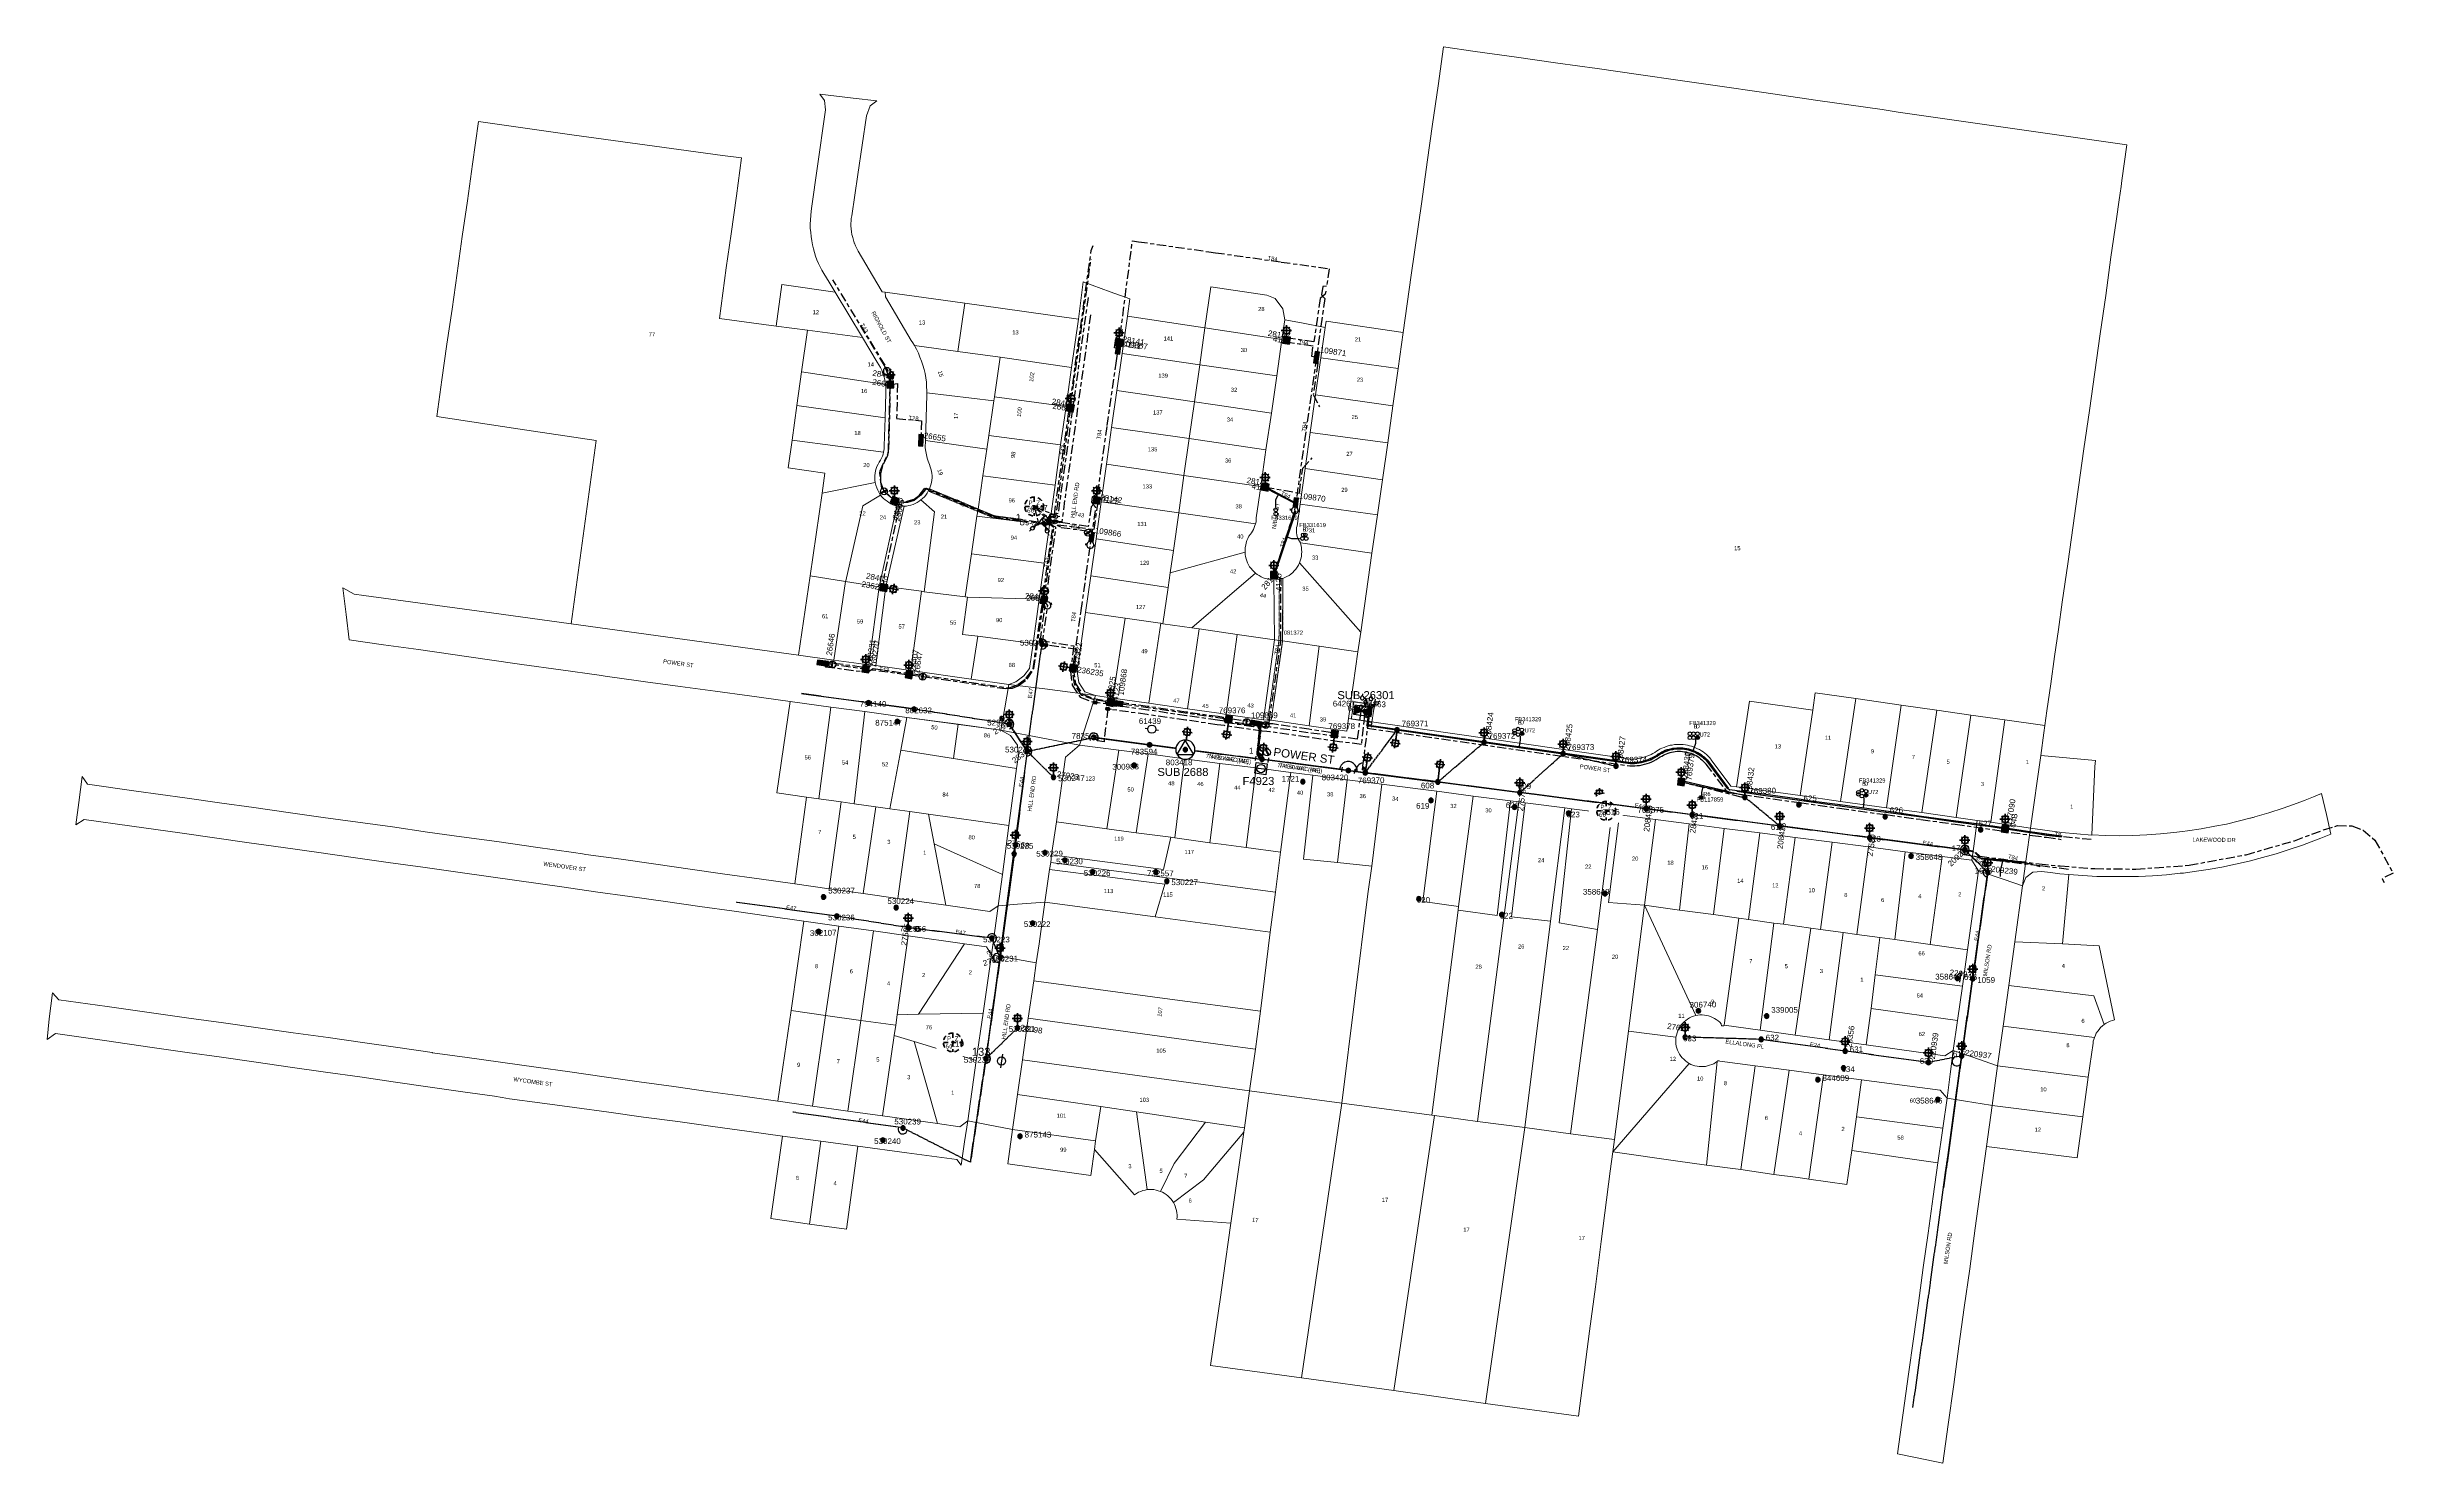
# Model space of a CAD drawing. Header units: metres. Extents: x 302360 to 303385, y 6262522 to 6263141.
import ezdxf
from ezdxf.enums import TextEntityAlignment as Align

# ---------------------------------------------------------------- set-up
doc = ezdxf.new("R2010")
doc.units = ezdxf.units.M
for name, pattern in [('Cable Exist OH', [1, 1, 0]), ('Cable Exist UG', [8.2, 4, -1.2, 1.8, -1.2]), ('Dash', [5, 3, -2]), ('HIDDEN', [0.375, 0.25, -0.125]), ('HIDDEN2', [0.1875, 0.125, -0.0625])]:
    doc.linetypes.add(name, pattern=pattern)
doc.layers.get('0').update_dxf_attribs({"color": 6})
for name, color, linetype, lineweight in [('Cadastre Land Parcels_SP_EXT', 9, 'Continuous', 5), ('Cadastre Other Property_SP_EXT', 9, 'HIDDEN', 5), ('Cadastre Roads_SP_EXT', 9, 'Continuous', 5)]:
    doc.layers.add(name, color=color, linetype=linetype, lineweight=lineweight)
for name, color, linetype in [('Duct_SP_EXT', 7, 'Continuous'), ('Equip_HV_EXT', 7, 'Continuous'), ('Equip_LV_EXT', 7, 'Continuous'), ('Equip_SL_EXT', 7, 'Continuous'), ('Equip_SP_HV_EXT', 7, 'Continuous'), ('Equip_SP_HV_NEW', 2, 'Continuous'), ('Equip_SP_LV_EXT', 7, 'Continuous'), ('Equip_SP_SL_EXT', 7, 'Continuous'), ('Mains_HV_EXT', 7, 'Continuous'), ('Mains_HV_NEW', 2, 'Continuous'), ('Mains_LV_EXT', 7, 'Continuous'), ('Mains_LV_SL_EXT', 7, 'Continuous'), ('Mains_SL_EXT', 7, 'Continuous'), ('OH_Details_SP_MISC', 7, 'Continuous'), ('Sub_SP_EXT', 7, 'Continuous'), ('Sub_SP_TR_HV_LV_EXT', 7, 'Continuous'), ('SupportsOH_SP_TR_HV_LV_SL_EXT', 7, 'Continuous'), ('SupportsUG_SP_LV_EXT', 7, 'Continuous'), ('SupportsUG_SP_LV_SL_EXT', 7, 'Continuous'), ('Trench_SP_EXT', 7, 'Continuous')]:
    doc.layers.add(name, color=color, linetype=linetype)
doc.styles.add('COLUMN_LABEL', font='arial.ttf')
doc.styles.add('HVSW_LABEL', font='arial.ttf')
doc.styles.add('iecARIAL', font='arial.ttf', dxfattribs={"height": 2})
doc.styles.add('IESYMBOL1', font='isocp.shx')
doc.styles.add('POLE_LABEL', font='arial.ttf')
doc.styles.add('SLCP_LABEL', font='arial.ttf', dxfattribs={"height": 3.5})
doc.styles.get("Standard").update_dxf_attribs({"font": 'arial.ttf'})
doc.styles.add('SWITCH_LABEL', font='arial.ttf', dxfattribs={"height": 2.5})

# ---------------------------------------------------------------- blocks, each defined once
blk = doc.blocks.new('SUB_POLE_EXT')
blk.add_wipeout([(0, 4.2), (0.4, 4.2), (0.8, 4.1), (1.2, 4), (1.6, 3.9), (2, 3.7), (2.3, 3.5), (2.7, 3.3), (3, 3), (3.3, 2.7), (3.5, 2.3), (3.8, 1.9), (3.9, 1.6), (4, 1.2), (4.2, 0.6), (4.2, 0), (4.2, -0.6), (4.1, -1.1), (3.9, -1.6), (3.6, -2.2), (3.2, -2.7), (3, -3), (2.7, -3.3), (2.4, -3.5), (2, -3.7), (1.6, -3.9), (1.3, -4), (0.8, -4.1), (0.4, -4.2), (0, -4.2), (-0.4, -4.2), (-0.8, -4.1), (-1.2, -4), (-1.6, -3.9), (-2, -3.7), (-2.4, -3.5), (-2.7, -3.3), (-3, -3), (-3.2, -2.7), (-3.5, -2.3), (-3.7, -2), (-3.9, -1.6), (-4, -1.2), (-4.2, -0.8), (-4.2, -0.1), (-4.2, 0.4), (-4.1, 0.8), (-4, 1.3), (-3.9, 1.6), (-3.7, 2), (-3.5, 2.4), (-3.3, 2.7), (-3, 3), (-2.7, 3.3), (-2.3, 3.5), (-2, 3.7), (-1.6, 3.9), (-1.2, 4), (-0.8, 4.2), (-0.4, 4.2)])
blk.add_line((2.2, 0.5), (2.2, 0.5, 0))
blk.add_lwpolyline([(-4.2, 0, 1), (4.2, 0, 1)], format="xyb", close=True)
blk.add_lwpolyline([(2.1, 0.5), (0, 4.2), (-3.7, -2.1), (3.7, -2.1)], close=True)
for tag, height, flags, p in [('STREET_CODE', 0.2, 9, (1.5, 0)), ('ASSET_NUM', 3.5, 8, (2, 2)), ('CONSTRUCTED_VOLTAGE', 0.2, 9, (1.5, -0.2)), ('NO_PHASES', 0.2, 9, (1.5, -0.4)), ('OPERATING_VOLTAGE', 0.2, 9, (1.5, -0.6)), ('OPERATED_BY', 0.2, 9, (1.5, -0.8)), ('MAINTAINED_BY', 0.2, 9, (1.5, -1)), ('ORIENTATION', 0.2, 9, (1.5, -1.2)), ('OWNED_BY', 0.2, 9, (1.5, -1.4)), ('SECONDARY_VOLTAGE', 0.2, 9, (1.5, -1.6)), ('STATE', 0.2, 9, (1.5, -1.8)), ('SUBSTATION_TYPE', 0.2, 9, (1.5, -2)), ('USAGE', 0.2, 9, (1.5, -2.2)), ('LEGEND', 0.2, 9, (1.5, -2.4)), ('LOCATION', 0.2, 9, (1.5, -2.6)), ('STREETNAME', 0.2, 9, (1.5, -2.8)), ('SUBURB', 0.2, 9, (1.5, -3)), ('NOTES', 0.2, 9, (1.5, -3.2)), ('Z', 0.2, 1, (1.5, -3.4))]:
    blk.add_attdef(tag, text='', height=height, dxfattribs=dict(flags=flags)).set_placement(p, align=Align.MIDDLE_LEFT)
blk = doc.blocks.new('SUB_PADMOUNT_EXT')
for points in [[(0, 0), (-3.84, 1.92), (-3.84, -1.92)], [(0, 0), (3.84, 1.92), (3.84, -1.92)]]:
    blk.add_hatch(color=256).paths.add_polyline_path(points)
for p, q in [((3.84, 1.92), (-3.84, -1.92)), ((-3.84, 1.92), (3.84, -1.92))]:
    blk.add_line(p, q)
blk.add_lwpolyline([(-3.84, -1.92), (3.84, -1.92), (3.84, 1.92), (-3.84, 1.92)], close=True)
for tag, height, flags, p in [('STREET_CODE', 0.2, 9, (1.5, 0)), ('ASSET_NUM', 3.5, 8, (2, 2)), ('CONSTRUCTED_VOLTAGE', 0.2, 9, (1.5, -0.2)), ('OPERATING_VOLTAGE', 0.2, 9, (1.5, -0.6)), ('ORIENTATION', 0.2, 9, (1.5, -0.8)), ('OWNED_BY', 0.2, 9, (1.5, -1)), ('OPERATED_BY', 0.2, 9, (1.5, -1.2)), ('SECONDARY_VOLTAGE', 0.2, 9, (1.5, -1.6)), ('STATE', 0.2, 9, (1.5, -1.8)), ('SUBSTATION_TYPE', 0.2, 9, (1.5, -2.2)), ('STREETNAME', 0.2, 9, (1.5, -3)), ('SUBURB', 0.2, 9, (1.5, -3.2)), ('Z', 0.2, 1, (1.5, -3.6)), ('NO_PHASES', 0.2, 9, (1.5, -0.4)), ('MAINTAINED_BY', 0.2, 9, (1.5, -1.4)), ('PARENT', 0.2, 9, (1.5, -2)), ('USAGE', 0.2, 9, (1.5, -2.4)), ('LEGEND', 0.2, 9, (1.5, -2.6)), ('LOCATION', 0.2, 9, (1.5, -2.8)), ('NOTES', 0.2, 9, (1.5, -3.4))]:
    blk.add_attdef(tag, text='', height=height, dxfattribs=dict(flags=flags)).set_placement(p, align=Align.MIDDLE_LEFT)
blk = doc.blocks.new('COLUMN_EXT')
blk.add_hatch(color=256).paths.add_polyline_path([(-1.5, 1.5), (-1.5, -1.5), (1.5, -1.5), (1.5, 1.5)])
blk.add_lwpolyline([(-1.5, -1.5), (1.5, -1.5), (1.5, 1.5), (-1.5, 1.5)], close=True)
for tag, height, style, flags, p in [('STRUCTURE_PLANT_NUMBER', 0.2, 'POLE_LABEL', 9, (1.8, 0)), ('ASSET_NUM', 2.5, 'COLUMN_LABEL', 8, (2, 2)), ('STREET_CODE', 0.2, 'COLUMN_LABEL', 9, (1.8, -0.2))]:
    blk.add_attdef(tag, text='', height=height, dxfattribs=dict(style=style, flags=flags)).set_placement(p, align=Align.MIDDLE_LEFT)
at = {"flags": 9}
for tag, p in [('COLUMN_TYPE', (1.8, -0.4)), ('OWNED_BY', (1.8, -0.6)), ('STATE', (1.8, -0.8)), ('USAGE', (1.8, -1)), ('LEGEND', (1.8, -1.2)), ('LOCATION', (1.8, -1.4)), ('STREETNAME', (1.8, -1.6)), ('SUBURB', (1.8, -1.8)), ('NOTES', (1.8, -2))]:
    blk.add_attdef(tag, text='', height=0.2, dxfattribs=at).set_placement(p, align=Align.MIDDLE_LEFT)
at = {"flags": 1}
blk.add_attdef('Z', (1.8, -2.4), '', height=0.2, dxfattribs=at)
blk = doc.blocks.new('PILLAR_EXT')
blk.add_hatch(color=256).paths.add_polyline_path([(-2.475, 0.99), (-2.475, -0.99), (2.475, -0.99), (2.475, 0.99)])
blk.add_lwpolyline([(-2.475, -0.99), (2.475, -0.99), (2.475, 0.99), (-2.475, 0.99)], close=True)
for tag, p, flags in [('OWNED_BY', (0, -0.2), 9), ('STATE', (0, -0.4), 9), ('SUPPORT_TYPE', (0, -0.6), 9), ('STREETNAME', (0, -1.8), 9), ('SUBURB', (0, -2), 1), ('USAGE', (0, -0.8), 9), ('LEGEND', (0, -1), 9), ('LOCATION', (0, -1.2), 9), ('NOTES', (0, -1.4), 9), ('PARENT', (0, -1.6), 9)]:
    blk.add_attdef(tag, p, '', height=0.2, dxfattribs=dict(flags=flags))
at = {"style": 'iecARIAL', "flags": 8}
blk.add_attdef('ASSET_NUM', (1.5, 3.5), '', height=2.5, dxfattribs=at)
blk = doc.blocks.new('DUCT_EXT')
blk.add_circle((0, 0.8), 0.8)
at = {"flags": 1}
blk.add_attdef('Z', (0, 0), '', height=0.2, dxfattribs=at)
at = {"flags": 9}
for tag, p in [('DUCT_CODE', (0, 0)), ('XSECT_TYPE', (0, -0.2)), ('FB_REFERENCE', (0, -0.4)), ('STATE', (0, -0.6)), ('NOTES', (0, -0.8))]:
    blk.add_attdef(tag, text='', height=0.2, dxfattribs=at).set_placement(p, align=Align.MIDDLE_LEFT)
blk = doc.blocks.new('LV_OH_LINKS_OPEN_EXT')
for p, q in [((-0.2, 5), (-0.2, 5.5)), ((-0.2, 3), (-0.2, 2.5)), ((0.2, 5), (0.2, 5.5)), ((0.2, 3), (0.2, 2.5))]:
    blk.add_line(p, q)
blk.add_lwpolyline([(0, 3, 1), (0, 5, 1)], format="xyb", close=True)
at = {"flags": 1}
blk.add_attdef('Z', (0, 0), '', height=0.2, dxfattribs=at)
at = {"flags": 9}
for tag, p in [('ACTUAL_STATUS', (0, 0)), ('CONSTRUCTED_VOLTAGE', (0, -0.2)), ('NO_PHASES', (0, -0.4)), ('OPERATING_VOLTAGE', (0, -0.6)), ('ORIENTATION', (0, -0.8)), ('OWNED_BY', (0, -1)), ('STATE', (0, -1.2)), ('SWITCH_TYPE', (0, -1.4)), ('USAGE', (0, -1.6)), ('LEGEND', (0, -1.8)), ('NOTES', (0, -2))]:
    blk.add_attdef(tag, text='', height=0.2, dxfattribs=at).set_placement(p, align=Align.MIDDLE_LEFT)
blk = doc.blocks.new('LV_OH_LINKS_CLOSED_EXT')
for p, q in [((-0.2, 5), (-0.2, 3)), ((0.2, 5), (0.2, 3))]:
    blk.add_line(p, q)
blk.add_lwpolyline([(0, 3, 1), (0, 5, 1)], format="xyb", close=True)
at = {"flags": 1}
blk.add_attdef('Z', (0, 0), '', height=0.2, dxfattribs=at)
at = {"flags": 9}
for tag, p in [('ACTUAL_STATUS', (0, 0)), ('CONSTRUCTED_VOLTAGE', (0, -0.2)), ('NO_PHASES', (0, -0.4)), ('OPERATING_VOLTAGE', (0, -0.6)), ('ORIENTATION', (0, -0.8)), ('OWNED_BY', (0, -1)), ('STATE', (0, -1.2)), ('SWITCH_TYPE', (0, -1.4)), ('USAGE', (0, -1.6)), ('NOTES', (0, -1.8))]:
    blk.add_attdef(tag, text='', height=0.2, dxfattribs=at).set_placement(p, align=Align.MIDDLE_LEFT)
blk = doc.blocks.new('SL_LANTERN_EXT')
at = {"lineweight": 40}
for p, q in [((-2.3, 4.2), (2.2, 4.2)), ((-1.5, 5.7), (-1.1, 5.3)), ((-1.5, 2.8), (-1.1, 3.2)), ((0, 2), (0, 6.5)), ((0, 0), (0, 2.7)), ((1.5, 5.7), (1.1, 5.3)), ((1.5, 2.8), (1.1, 3.2))]:
    blk.add_line(p, q, dxfattribs=at)
blk.add_circle((0, 4.2), 1.5, dxfattribs=at)
at = {"style": 'iecARIAL', "flags": 8}
blk.add_attdef('ASSET_NUM', (1.5, 1.5), '', height=2.5, dxfattribs=at)
for tag, p, height, flags in [('CONSTRUCTED_VOLTAGE', (1, -0.7), 0.2, 9), ('CONTROL_TYPE', (1, -0.9), 0.2, 9), ('LANTERN_PURPOSE', (1, -1.1), 0.2, 9), ('LANTERN_TYPE', (1, -1.3), 0.2, 9), ('NO_PHASES', (1, -1.5), 0.2, 9), ('OPERATING_VOLTAGE', (1, -1.7), 0.2, 9), ('ORIENTATION', (1, -1.9), 0.2, 9), ('OWNED_BY', (1, -2.1), 0.2, 9), ('STATE', (1, -2.3), 0.2, 9), ('USAGE', (1, -2.5), 0.2, 9), ('CEXIST', (1, -2.7), 0.2, 9), ('CNEW', (1, -2.9), 0.2, 9), ('CNUMBER', (1, -3.1), 0.2, 9), ('CREMOVE', (1, -3.3), 0.2, 9), ('CREPLACE', (1, -3.5), 0.2, 9), ('LKINGHEIGHT', (1, -3.7), 0.2, 9), ('LBRACKET', (1, -3.9), 0.2, 9), ('LBRACKETVOCAB', (1, -4.1), 0.2, 9), ('LCATEGORY', (1, -4.3), 0.2, 9), ('LCHARGE1', (1, -4.5), 0.2, 9), ('LCHARGE1PERCENT', (1, -4.7), 0.2, 9), ('LCHARGE2', (1, -4.9), 0.2, 9), ('LCHARGE2PERCENT', (1, -5.1), 0.2, 9), ('LCHARGE3', (1, -5.3), 0.2, 9), ('LCHARGE3PERCENT', (1, -5.5), 0.2, 9), ('LEXIST', (1, -5.7), 0.2, 9), ('LLAMP', (1, -5.9), 0.2, 9), ('LLAMPVOCAB', (1, -6.1), 0.2, 9), ('LMAST', (1, -6.3), 0.2, 9), ('LMASTVOCAB', (1, -6.5), 0.2, 9), ('LNEW', (1, -6.7), 0.2, 9), ('LANTNUMBER', (1, -6.9), 0.2, 9), ('LOUTREACH', (1, -7.3), 0.2, 9), ('LOUTREACHVOCAB', (1, -7.5), 0.2, 9), ('LRATECODE', (1, -7.7), 0.2, 9), ('LREMOVE', (1, -7.9), 0.2, 9), ('LREPLACE', (1, -8.1), 0.2, 9), ('LTYPE', (1, -8.3), 0.2, 9), ('LTYPEVOCAB', (1, -8.5), 0.2, 9), ('LEGEND', (1, -8.7), 0.2, 9), ('LOCATION', (1, -8.9), 0.2, 9), ('NOTES', (1, -9.1), 0.2, 9), ('STREETNAME', (1, -9.3), 0.2, 9), ('SUBURB', (1, -9.5), 0.2, 1), ('LNUMBER', (2.2, -3.3), 2.5, 8)]:
    blk.add_attdef(tag, p, '', height=height, dxfattribs=dict(flags=flags))
blk = doc.blocks.new('*U145')
at = {"lineweight": 40}
for p, q in [((-1.4, 7.9), (3, 7.4)), ((-0.8, 6.4), (-0.4, 6.7)), ((-0.5, 9.3), (-0.1, 8.8)), ((0, 0), (0.6, 6.2)), ((0.6, 5.4), (1, 9.9)), ((2.1, 6.1), (1.7, 6.5)), ((2.4, 9), (2, 8.6))]:
    blk.add_line(p, q, dxfattribs=at)
blk.add_circle((0.8, 7.7), 1.5, dxfattribs=at)
at = {"style": 'iecARIAL', "flags": 8}
blk.add_attdef('ASSET_NUM', (1.5, 1.5), '', height=2.5, dxfattribs=at)
for tag, p, height, flags in [('CONSTRUCTED_VOLTAGE', (1, -0.7), 0.2, 9), ('CONTROL_TYPE', (1, -0.9), 0.2, 9), ('LANTERN_PURPOSE', (1, -1.1), 0.2, 9), ('LANTERN_TYPE', (1, -1.3), 0.2, 9), ('NO_PHASES', (1, -1.5), 0.2, 9), ('OPERATING_VOLTAGE', (1, -1.7), 0.2, 9), ('ORIENTATION', (1, -1.9), 0.2, 9), ('OWNED_BY', (1, -2.1), 0.2, 9), ('STATE', (1, -2.3), 0.2, 9), ('USAGE', (1, -2.5), 0.2, 9), ('CEXIST', (1, -2.7), 0.2, 9), ('CNEW', (1, -2.9), 0.2, 9), ('CNUMBER', (1, -3.1), 0.2, 9), ('CREMOVE', (1, -3.3), 0.2, 9), ('CREPLACE', (1, -3.5), 0.2, 9), ('LKINGHEIGHT', (1, -3.7), 0.2, 9), ('LBRACKET', (1, -3.9), 0.2, 9), ('LBRACKETVOCAB', (1, -4.1), 0.2, 9), ('LCATEGORY', (1, -4.3), 0.2, 9), ('LCHARGE1', (1, -4.5), 0.2, 9), ('LCHARGE1PERCENT', (1, -4.7), 0.2, 9), ('LCHARGE2', (1, -4.9), 0.2, 9), ('LCHARGE2PERCENT', (1, -5.1), 0.2, 9), ('LCHARGE3', (1, -5.3), 0.2, 9), ('LCHARGE3PERCENT', (1, -5.5), 0.2, 9), ('LEXIST', (1, -5.7), 0.2, 9), ('LLAMP', (1, -5.9), 0.2, 9), ('LLAMPVOCAB', (1, -6.1), 0.2, 9), ('LMAST', (1, -6.3), 0.2, 9), ('LMASTVOCAB', (1, -6.5), 0.2, 9), ('LNEW', (1, -6.7), 0.2, 9), ('LANTNUMBER', (1, -6.9), 0.2, 9), ('LOUTREACH', (1, -7.3), 0.2, 9), ('LOUTREACHVOCAB', (1, -7.5), 0.2, 9), ('LRATECODE', (1, -7.7), 0.2, 9), ('LREMOVE', (1, -7.9), 0.2, 9), ('LREPLACE', (1, -8.1), 0.2, 9), ('LTYPE', (1, -8.3), 0.2, 9), ('LTYPEVOCAB', (1, -8.5), 0.2, 9), ('LEGEND', (1, -8.7), 0.2, 9), ('LOCATION', (1, -8.9), 0.2, 9), ('NOTES', (1, -9.1), 0.2, 9), ('STREETNAME', (1, -9.3), 0.2, 9), ('SUBURB', (1, -9.5), 0.2, 1), ('LNUMBER', (2.2, -3.3), 2.5, 8)]:
    blk.add_attdef(tag, p, '', height=height, dxfattribs=dict(flags=flags))
blk = doc.blocks.new('*U147')
at = {"lineweight": 40}
for p, q in [((-1.7, 5.2), (2.8, 4.7)), ((-1.1, 3.6), (-0.6, 4)), ((-0.7, 6.5), (-0.4, 6.1)), ((0, 0), (0.4, 3.4)), ((0.3, 2.7), (0.8, 7.1)), ((1.8, 3.3), (1.5, 3.7)), ((2.2, 6.2), (1.7, 5.8))]:
    blk.add_line(p, q, dxfattribs=at)
blk.add_circle((0.6, 4.9), 1.5, dxfattribs=at)
at = {"style": 'iecARIAL', "flags": 8}
blk.add_attdef('ASSET_NUM', (1.5, 1.5), '', height=2.5, dxfattribs=at)
for tag, p, height, flags in [('CONSTRUCTED_VOLTAGE', (1, -0.7), 0.2, 9), ('CONTROL_TYPE', (1, -0.9), 0.2, 9), ('LANTERN_PURPOSE', (1, -1.1), 0.2, 9), ('LANTERN_TYPE', (1, -1.3), 0.2, 9), ('NO_PHASES', (1, -1.5), 0.2, 9), ('OPERATING_VOLTAGE', (1, -1.7), 0.2, 9), ('ORIENTATION', (1, -1.9), 0.2, 9), ('OWNED_BY', (1, -2.1), 0.2, 9), ('STATE', (1, -2.3), 0.2, 9), ('USAGE', (1, -2.5), 0.2, 9), ('CEXIST', (1, -2.7), 0.2, 9), ('CNEW', (1, -2.9), 0.2, 9), ('CNUMBER', (1, -3.1), 0.2, 9), ('CREMOVE', (1, -3.3), 0.2, 9), ('CREPLACE', (1, -3.5), 0.2, 9), ('LKINGHEIGHT', (1, -3.7), 0.2, 9), ('LBRACKET', (1, -3.9), 0.2, 9), ('LBRACKETVOCAB', (1, -4.1), 0.2, 9), ('LCATEGORY', (1, -4.3), 0.2, 9), ('LCHARGE1', (1, -4.5), 0.2, 9), ('LCHARGE1PERCENT', (1, -4.7), 0.2, 9), ('LCHARGE2', (1, -4.9), 0.2, 9), ('LCHARGE2PERCENT', (1, -5.1), 0.2, 9), ('LCHARGE3', (1, -5.3), 0.2, 9), ('LCHARGE3PERCENT', (1, -5.5), 0.2, 9), ('LEXIST', (1, -5.7), 0.2, 9), ('LLAMP', (1, -5.9), 0.2, 9), ('LLAMPVOCAB', (1, -6.1), 0.2, 9), ('LMAST', (1, -6.3), 0.2, 9), ('LMASTVOCAB', (1, -6.5), 0.2, 9), ('LNEW', (1, -6.7), 0.2, 9), ('LANTNUMBER', (1, -6.9), 0.2, 9), ('LOUTREACH', (1, -7.3), 0.2, 9), ('LOUTREACHVOCAB', (1, -7.5), 0.2, 9), ('LRATECODE', (1, -7.7), 0.2, 9), ('LREMOVE', (1, -7.9), 0.2, 9), ('LREPLACE', (1, -8.1), 0.2, 9), ('LTYPE', (1, -8.3), 0.2, 9), ('LTYPEVOCAB', (1, -8.5), 0.2, 9), ('LEGEND', (1, -8.7), 0.2, 9), ('LOCATION', (1, -8.9), 0.2, 9), ('NOTES', (1, -9.1), 0.2, 9), ('STREETNAME', (1, -9.3), 0.2, 9), ('SUBURB', (1, -9.5), 0.2, 1), ('LNUMBER', (2.2, -3.3), 2.5, 8)]:
    blk.add_attdef(tag, p, '', height=height, dxfattribs=dict(flags=flags))
blk = doc.blocks.new('*U149')
at = {"lineweight": 40}
for p, q in [((-1.3, 7), (3.2, 6.3)), ((-0.7, 5.4), (-0.2, 5.7)), ((-0.3, 8.3), (0.1, 7.8)), ((0, 0), (0.8, 5.2)), ((0.6, 4.4), (1.3, 8.9)), ((2.2, 5), (1.9, 5.4)), ((2.6, 7.9), (2.2, 7.5))]:
    blk.add_line(p, q, dxfattribs=at)
blk.add_circle((1, 6.6), 1.5, dxfattribs=at)
at = {"style": 'iecARIAL', "flags": 8}
blk.add_attdef('ASSET_NUM', (1.5, 1.5), '', height=2.5, dxfattribs=at)
for tag, p, height, flags in [('CONSTRUCTED_VOLTAGE', (1, -0.7), 0.2, 9), ('CONTROL_TYPE', (1, -0.9), 0.2, 9), ('LANTERN_PURPOSE', (1, -1.1), 0.2, 9), ('LANTERN_TYPE', (1, -1.3), 0.2, 9), ('NO_PHASES', (1, -1.5), 0.2, 9), ('OPERATING_VOLTAGE', (1, -1.7), 0.2, 9), ('ORIENTATION', (1, -1.9), 0.2, 9), ('OWNED_BY', (1, -2.1), 0.2, 9), ('STATE', (1, -2.3), 0.2, 9), ('USAGE', (1, -2.5), 0.2, 9), ('CEXIST', (1, -2.7), 0.2, 9), ('CNEW', (1, -2.9), 0.2, 9), ('CNUMBER', (1, -3.1), 0.2, 9), ('CREMOVE', (1, -3.3), 0.2, 9), ('CREPLACE', (1, -3.5), 0.2, 9), ('LKINGHEIGHT', (1, -3.7), 0.2, 9), ('LBRACKET', (1, -3.9), 0.2, 9), ('LBRACKETVOCAB', (1, -4.1), 0.2, 9), ('LCATEGORY', (1, -4.3), 0.2, 9), ('LCHARGE1', (1, -4.5), 0.2, 9), ('LCHARGE1PERCENT', (1, -4.7), 0.2, 9), ('LCHARGE2', (1, -4.9), 0.2, 9), ('LCHARGE2PERCENT', (1, -5.1), 0.2, 9), ('LCHARGE3', (1, -5.3), 0.2, 9), ('LCHARGE3PERCENT', (1, -5.5), 0.2, 9), ('LEXIST', (1, -5.7), 0.2, 9), ('LLAMP', (1, -5.9), 0.2, 9), ('LLAMPVOCAB', (1, -6.1), 0.2, 9), ('LMAST', (1, -6.3), 0.2, 9), ('LMASTVOCAB', (1, -6.5), 0.2, 9), ('LNEW', (1, -6.7), 0.2, 9), ('LANTNUMBER', (1, -6.9), 0.2, 9), ('LOUTREACH', (1, -7.3), 0.2, 9), ('LOUTREACHVOCAB', (1, -7.5), 0.2, 9), ('LRATECODE', (1, -7.7), 0.2, 9), ('LREMOVE', (1, -7.9), 0.2, 9), ('LREPLACE', (1, -8.1), 0.2, 9), ('LTYPE', (1, -8.3), 0.2, 9), ('LTYPEVOCAB', (1, -8.5), 0.2, 9), ('LEGEND', (1, -8.7), 0.2, 9), ('LOCATION', (1, -8.9), 0.2, 9), ('NOTES', (1, -9.1), 0.2, 9), ('STREETNAME', (1, -9.3), 0.2, 9), ('SUBURB', (1, -9.5), 0.2, 1), ('LNUMBER', (2.2, -3.3), 2.5, 8)]:
    blk.add_attdef(tag, p, '', height=height, dxfattribs=dict(flags=flags))
blk = doc.blocks.new('*U150')
at = {"lineweight": 40}
for p, q in [((0, 0), (-0.6, -4.3)), ((1.4, -6.1), (-3, -5.5)), ((-2.4, -7), (-2, -6.7)), ((-2, -4.1), (-1.7, -4.6)), ((-0.5, -3.6), (-1.1, -8)), ((0.4, -7.4), (0.1, -7)), ((0.8, -4.5), (0.4, -4.9))]:
    blk.add_line(p, q, dxfattribs=at)
blk.add_circle((-0.8, -5.8), 1.5, dxfattribs=at)
at = {"style": 'iecARIAL', "flags": 8}
blk.add_attdef('ASSET_NUM', (1.5, 1.5), '', height=2.5, dxfattribs=at)
for tag, p, height, flags in [('CONSTRUCTED_VOLTAGE', (1, -0.7), 0.2, 9), ('CONTROL_TYPE', (1, -0.9), 0.2, 9), ('LANTERN_PURPOSE', (1, -1.1), 0.2, 9), ('LANTERN_TYPE', (1, -1.3), 0.2, 9), ('NO_PHASES', (1, -1.5), 0.2, 9), ('OPERATING_VOLTAGE', (1, -1.7), 0.2, 9), ('ORIENTATION', (1, -1.9), 0.2, 9), ('OWNED_BY', (1, -2.1), 0.2, 9), ('STATE', (1, -2.3), 0.2, 9), ('USAGE', (1, -2.5), 0.2, 9), ('CEXIST', (1, -2.7), 0.2, 9), ('CNEW', (1, -2.9), 0.2, 9), ('CNUMBER', (1, -3.1), 0.2, 9), ('CREMOVE', (1, -3.3), 0.2, 9), ('CREPLACE', (1, -3.5), 0.2, 9), ('LKINGHEIGHT', (1, -3.7), 0.2, 9), ('LBRACKET', (1, -3.9), 0.2, 9), ('LBRACKETVOCAB', (1, -4.1), 0.2, 9), ('LCATEGORY', (1, -4.3), 0.2, 9), ('LCHARGE1', (1, -4.5), 0.2, 9), ('LCHARGE1PERCENT', (1, -4.7), 0.2, 9), ('LCHARGE2', (1, -4.9), 0.2, 9), ('LCHARGE2PERCENT', (1, -5.1), 0.2, 9), ('LCHARGE3', (1, -5.3), 0.2, 9), ('LCHARGE3PERCENT', (1, -5.5), 0.2, 9), ('LEXIST', (1, -5.7), 0.2, 9), ('LLAMP', (1, -5.9), 0.2, 9), ('LLAMPVOCAB', (1, -6.1), 0.2, 9), ('LMAST', (1, -6.3), 0.2, 9), ('LMASTVOCAB', (1, -6.5), 0.2, 9), ('LNEW', (1, -6.7), 0.2, 9), ('LANTNUMBER', (1, -6.9), 0.2, 9), ('LOUTREACH', (1, -7.3), 0.2, 9), ('LOUTREACHVOCAB', (1, -7.5), 0.2, 9), ('LRATECODE', (1, -7.7), 0.2, 9), ('LREMOVE', (1, -7.9), 0.2, 9), ('LREPLACE', (1, -8.1), 0.2, 9), ('LTYPE', (1, -8.3), 0.2, 9), ('LTYPEVOCAB', (1, -8.5), 0.2, 9), ('LEGEND', (1, -8.7), 0.2, 9), ('LOCATION', (1, -8.9), 0.2, 9), ('NOTES', (1, -9.1), 0.2, 9), ('STREETNAME', (1, -9.3), 0.2, 9), ('SUBURB', (1, -9.5), 0.2, 1), ('LNUMBER', (2.2, -3.3), 2.5, 8)]:
    blk.add_attdef(tag, p, '', height=height, dxfattribs=dict(flags=flags))
blk = doc.blocks.new('*U157')
at = {"lineweight": 40}
for p, q in [((-1.3, 7.9), (3.1, 7.4)), ((-0.7, 6.4), (-0.3, 6.7)), ((-0.4, 9.2), (0, 8.8)), ((0, 0), (0.7, 6.1)), ((0.6, 5.4), (1.2, 9.9)), ((2.2, 6), (1.8, 6.4)), ((2.5, 8.9), (2.1, 8.6))]:
    blk.add_line(p, q, dxfattribs=at)
blk.add_circle((0.9, 7.6), 1.5, dxfattribs=at)
at = {"style": 'iecARIAL', "flags": 8}
blk.add_attdef('ASSET_NUM', (1.5, 1.5), '', height=2.5, dxfattribs=at)
for tag, p, height, flags in [('CONSTRUCTED_VOLTAGE', (1, -0.7), 0.2, 9), ('CONTROL_TYPE', (1, -0.9), 0.2, 9), ('LANTERN_PURPOSE', (1, -1.1), 0.2, 9), ('LANTERN_TYPE', (1, -1.3), 0.2, 9), ('NO_PHASES', (1, -1.5), 0.2, 9), ('OPERATING_VOLTAGE', (1, -1.7), 0.2, 9), ('ORIENTATION', (1, -1.9), 0.2, 9), ('OWNED_BY', (1, -2.1), 0.2, 9), ('STATE', (1, -2.3), 0.2, 9), ('USAGE', (1, -2.5), 0.2, 9), ('CEXIST', (1, -2.7), 0.2, 9), ('CNEW', (1, -2.9), 0.2, 9), ('CNUMBER', (1, -3.1), 0.2, 9), ('CREMOVE', (1, -3.3), 0.2, 9), ('CREPLACE', (1, -3.5), 0.2, 9), ('LKINGHEIGHT', (1, -3.7), 0.2, 9), ('LBRACKET', (1, -3.9), 0.2, 9), ('LBRACKETVOCAB', (1, -4.1), 0.2, 9), ('LCATEGORY', (1, -4.3), 0.2, 9), ('LCHARGE1', (1, -4.5), 0.2, 9), ('LCHARGE1PERCENT', (1, -4.7), 0.2, 9), ('LCHARGE2', (1, -4.9), 0.2, 9), ('LCHARGE2PERCENT', (1, -5.1), 0.2, 9), ('LCHARGE3', (1, -5.3), 0.2, 9), ('LCHARGE3PERCENT', (1, -5.5), 0.2, 9), ('LEXIST', (1, -5.7), 0.2, 9), ('LLAMP', (1, -5.9), 0.2, 9), ('LLAMPVOCAB', (1, -6.1), 0.2, 9), ('LMAST', (1, -6.3), 0.2, 9), ('LMASTVOCAB', (1, -6.5), 0.2, 9), ('LNEW', (1, -6.7), 0.2, 9), ('LANTNUMBER', (1, -6.9), 0.2, 9), ('LOUTREACH', (1, -7.3), 0.2, 9), ('LOUTREACHVOCAB', (1, -7.5), 0.2, 9), ('LRATECODE', (1, -7.7), 0.2, 9), ('LREMOVE', (1, -7.9), 0.2, 9), ('LREPLACE', (1, -8.1), 0.2, 9), ('LTYPE', (1, -8.3), 0.2, 9), ('LTYPEVOCAB', (1, -8.5), 0.2, 9), ('LEGEND', (1, -8.7), 0.2, 9), ('LOCATION', (1, -8.9), 0.2, 9), ('NOTES', (1, -9.1), 0.2, 9), ('STREETNAME', (1, -9.3), 0.2, 9), ('SUBURB', (1, -9.5), 0.2, 1), ('LNUMBER', (2.2, -3.3), 2.5, 8)]:
    blk.add_attdef(tag, p, '', height=height, dxfattribs=dict(flags=flags))
blk = doc.blocks.new('*U148')
at = {"lineweight": 40}
for p, q in [((0, 0), (-0.5, -4.3)), ((1.6, -6.1), (-2.9, -5.6)), ((-2.2, -7.1), (-1.8, -6.8)), ((-1.9, -4.2), (-1.6, -4.7)), ((-0.4, -3.6), (-0.9, -8.1)), ((0.7, -7.4), (0.3, -7)), ((1, -4.5), (0.6, -4.9))]:
    blk.add_line(p, q, dxfattribs=at)
blk.add_circle((-0.6, -5.8), 1.5, dxfattribs=at)
at = {"style": 'iecARIAL', "flags": 8}
blk.add_attdef('ASSET_NUM', (1.5, 1.5), '', height=2.5, dxfattribs=at)
for tag, p, height, flags in [('CONSTRUCTED_VOLTAGE', (1, -0.7), 0.2, 9), ('CONTROL_TYPE', (1, -0.9), 0.2, 9), ('LANTERN_PURPOSE', (1, -1.1), 0.2, 9), ('LANTERN_TYPE', (1, -1.3), 0.2, 9), ('NO_PHASES', (1, -1.5), 0.2, 9), ('OPERATING_VOLTAGE', (1, -1.7), 0.2, 9), ('ORIENTATION', (1, -1.9), 0.2, 9), ('OWNED_BY', (1, -2.1), 0.2, 9), ('STATE', (1, -2.3), 0.2, 9), ('USAGE', (1, -2.5), 0.2, 9), ('CEXIST', (1, -2.7), 0.2, 9), ('CNEW', (1, -2.9), 0.2, 9), ('CNUMBER', (1, -3.1), 0.2, 9), ('CREMOVE', (1, -3.3), 0.2, 9), ('CREPLACE', (1, -3.5), 0.2, 9), ('LKINGHEIGHT', (1, -3.7), 0.2, 9), ('LBRACKET', (1, -3.9), 0.2, 9), ('LBRACKETVOCAB', (1, -4.1), 0.2, 9), ('LCATEGORY', (1, -4.3), 0.2, 9), ('LCHARGE1', (1, -4.5), 0.2, 9), ('LCHARGE1PERCENT', (1, -4.7), 0.2, 9), ('LCHARGE2', (1, -4.9), 0.2, 9), ('LCHARGE2PERCENT', (1, -5.1), 0.2, 9), ('LCHARGE3', (1, -5.3), 0.2, 9), ('LCHARGE3PERCENT', (1, -5.5), 0.2, 9), ('LEXIST', (1, -5.7), 0.2, 9), ('LLAMP', (1, -5.9), 0.2, 9), ('LLAMPVOCAB', (1, -6.1), 0.2, 9), ('LMAST', (1, -6.3), 0.2, 9), ('LMASTVOCAB', (1, -6.5), 0.2, 9), ('LNEW', (1, -6.7), 0.2, 9), ('LANTNUMBER', (1, -6.9), 0.2, 9), ('LOUTREACH', (1, -7.3), 0.2, 9), ('LOUTREACHVOCAB', (1, -7.5), 0.2, 9), ('LRATECODE', (1, -7.7), 0.2, 9), ('LREMOVE', (1, -7.9), 0.2, 9), ('LREPLACE', (1, -8.1), 0.2, 9), ('LTYPE', (1, -8.3), 0.2, 9), ('LTYPEVOCAB', (1, -8.5), 0.2, 9), ('LEGEND', (1, -8.7), 0.2, 9), ('LOCATION', (1, -8.9), 0.2, 9), ('NOTES', (1, -9.1), 0.2, 9), ('STREETNAME', (1, -9.3), 0.2, 9), ('SUBURB', (1, -9.5), 0.2, 1), ('LNUMBER', (2.2, -3.3), 2.5, 8)]:
    blk.add_attdef(tag, p, '', height=height, dxfattribs=dict(flags=flags))
blk = doc.blocks.new('*U146')
at = {"lineweight": 40}
for p, q in [((0, 0), (-0.7, -5.1)), ((1.3, -6.9), (-3.2, -6.3)), ((-2.6, -7.8), (-2.2, -7.5)), ((-2.2, -4.9), (-1.9, -5.4)), ((-0.6, -4.4), (-1.3, -8.8)), ((0.3, -8.2), (-0.1, -7.8)), ((0.7, -5.3), (0.2, -5.7))]:
    blk.add_line(p, q, dxfattribs=at)
blk.add_circle((-1, -6.6), 1.5, dxfattribs=at)
at = {"style": 'iecARIAL', "flags": 8}
blk.add_attdef('ASSET_NUM', (1.5, 1.5), '', height=2.5, dxfattribs=at)
for tag, p, height, flags in [('CONSTRUCTED_VOLTAGE', (1, -0.7), 0.2, 9), ('CONTROL_TYPE', (1, -0.9), 0.2, 9), ('LANTERN_PURPOSE', (1, -1.1), 0.2, 9), ('LANTERN_TYPE', (1, -1.3), 0.2, 9), ('NO_PHASES', (1, -1.5), 0.2, 9), ('OPERATING_VOLTAGE', (1, -1.7), 0.2, 9), ('ORIENTATION', (1, -1.9), 0.2, 9), ('OWNED_BY', (1, -2.1), 0.2, 9), ('STATE', (1, -2.3), 0.2, 9), ('USAGE', (1, -2.5), 0.2, 9), ('CEXIST', (1, -2.7), 0.2, 9), ('CNEW', (1, -2.9), 0.2, 9), ('CNUMBER', (1, -3.1), 0.2, 9), ('CREMOVE', (1, -3.3), 0.2, 9), ('CREPLACE', (1, -3.5), 0.2, 9), ('LKINGHEIGHT', (1, -3.7), 0.2, 9), ('LBRACKET', (1, -3.9), 0.2, 9), ('LBRACKETVOCAB', (1, -4.1), 0.2, 9), ('LCATEGORY', (1, -4.3), 0.2, 9), ('LCHARGE1', (1, -4.5), 0.2, 9), ('LCHARGE1PERCENT', (1, -4.7), 0.2, 9), ('LCHARGE2', (1, -4.9), 0.2, 9), ('LCHARGE2PERCENT', (1, -5.1), 0.2, 9), ('LCHARGE3', (1, -5.3), 0.2, 9), ('LCHARGE3PERCENT', (1, -5.5), 0.2, 9), ('LEXIST', (1, -5.7), 0.2, 9), ('LLAMP', (1, -5.9), 0.2, 9), ('LLAMPVOCAB', (1, -6.1), 0.2, 9), ('LMAST', (1, -6.3), 0.2, 9), ('LMASTVOCAB', (1, -6.5), 0.2, 9), ('LNEW', (1, -6.7), 0.2, 9), ('LANTNUMBER', (1, -6.9), 0.2, 9), ('LOUTREACH', (1, -7.3), 0.2, 9), ('LOUTREACHVOCAB', (1, -7.5), 0.2, 9), ('LRATECODE', (1, -7.7), 0.2, 9), ('LREMOVE', (1, -7.9), 0.2, 9), ('LREPLACE', (1, -8.1), 0.2, 9), ('LTYPE', (1, -8.3), 0.2, 9), ('LTYPEVOCAB', (1, -8.5), 0.2, 9), ('LEGEND', (1, -8.7), 0.2, 9), ('LOCATION', (1, -8.9), 0.2, 9), ('NOTES', (1, -9.1), 0.2, 9), ('STREETNAME', (1, -9.3), 0.2, 9), ('SUBURB', (1, -9.5), 0.2, 1), ('LNUMBER', (2.2, -3.3), 2.5, 8)]:
    blk.add_attdef(tag, p, '', height=height, dxfattribs=dict(flags=flags))
blk = doc.blocks.new('POLE_EXT')
blk.add_hatch(color=256).paths.add_polyline_path([(-1, 0, 1), (1, 0, 1)])
blk.add_lwpolyline([(-1, 0, 1), (1, 0, 1)], format="xyb", close=True)
for tag, height, flags, p in [('pNumber', 2.5, 8, (-17.8, 2.1)), ('OWNED_BY', 0.2, 9, (1.4, -0.4)), ('PARENT', 0.2, 9, (1.4, -0.6)), ('SPECIAL_USE', 0.2, 9, (1.4, -0.8)), ('STATE', 0.2, 9, (1.4, -1)), ('USAGE', 0.2, 9, (1.4, -1.2)), ('cLV', 0.2, 9, (1.4, -1.4)), ('hDepth', 0.2, 9, (1.4, -1.6)), ('hDia', 0.2, 9, (1.4, -1.8)), ('cHV', 0.2, 9, (1.4, -2)), ('LBRACKET', 0.2, 9, (1.4, -2.2)), ('LExisting', 0.2, 9, (1.4, -2.4)), ('LANTNUMBER', 0.2, 9, (1.4, -2.6)), ('LOther', 0.2, 9, (1.4, -2.8)), ('LRemove', 0.2, 9, (1.4, -3)), ('LEGEND', 0.2, 9, (1.4, -3.2)), ('cLinedev', 0.2, 9, (1.4, -3.4)), ('LOCATION', 0.2, 9, (1.4, -3.6)), ('pExisting', 0.2, 9, (1.4, -3.8)), ('PFNUMBER', 0.2, 9, (1.4, -4)), ('NEWPFNUMBER', 0.2, 9, (1.4, -4.2)), ('pFooting', 0.2, 9, (1.4, -4.4)), ('pNew', 0.2, 9, (1.4, -4.6)), ('pRelocate', 0.2, 9, (1.4, -5)), ('pRemove', 0.2, 9, (1.4, -5.2)), ('pReplace', 0.2, 9, (1.4, -5.4)), ('pStay', 0.2, 9, (1.4, -5.6)), ('pType', 0.2, 9, (1.4, -5.8)), ('cspan', 0.2, 9, (1.4, -6)), ('STREETNAME', 0.2, 9, (1.4, -6.2)), ('SUBURB', 0.2, 9, (1.4, -6.4)), ('NOTES', 0.2, 9, (1.4, -6.6)), ('MAINTAINED_BY', 0.2, 9, (1.4, -6.8)), ('OPERATED_BY', 0.2, 9, (1.4, -7))]:
    blk.add_attdef(tag, text='', height=height, dxfattribs=dict(flags=flags)).set_placement(p, align=Align.MIDDLE_LEFT)
at = {"style": 'POLE_LABEL'}
for tag, height, flags, p in [('STRUCTURE_PLANT_NUMBER', 0.2, 9, (1.4, 0)), ('ASSET_NUM', 2.5, 8, (2, 2)), ('STREET_CODE', 0.2, 9, (1.4, -0.2))]:
    blk.add_attdef(tag, text='', height=height, dxfattribs=dict(at, flags=flags)).set_placement(p, align=Align.MIDDLE_LEFT)
at = {"flags": 1}
blk.add_attdef('Z', (1.4, -7.3), '', height=0.2, dxfattribs=at)
blk = doc.blocks.new('SL_STJ_EXT')
h = blk.add_hatch(color=256)
edge = h.paths.add_edge_path()
edge.add_ellipse((-0.6, 0.1), major_axis=(0.226, 0.226), ratio=1, start_angle=45, end_angle=135)
edge.add_line((-0.9, 0.1), (-0.9, -0.1))
edge.add_ellipse((-0.6, -0.1), major_axis=(0.226, 0.226), ratio=1, start_angle=135, end_angle=225)
edge.add_line((-0.6, -0.5), (0.6, -0.5))
edge.add_ellipse((0.6, -0.1), major_axis=(-0.226, 0.226), ratio=1, start_angle=135, end_angle=225)
edge.add_line((0.9, -0.1), (0.9, 0.1))
edge.add_ellipse((0.6, 0.1), major_axis=(-0.226, 0.226), ratio=1, start_angle=225, end_angle=315)
edge.add_line((0.6, 0.5), (-0.6, 0.5))
blk.add_lwpolyline([(-0.9, 0.1), (-0.9, -0.1, 0.414214), (-0.6, -0.5), (0.6, -0.5, 0.414214), (0.9, -0.1), (0.9, 0.1, 0.414214), (0.6, 0.5), (-0.6, 0.5, 0.414214)], format="xyb", close=True)
at = {"flags": 1}
blk.add_attdef('Z', (0, 0), '', height=0.2, dxfattribs=at)
at = {"flags": 9}
for tag, p in [('ORIENTATION', (0, 0)), ('USAGE', (0, -0.2)), ('LEGEND', (0, -0.4)), ('NOTES', (0, -0.6))]:
    blk.add_attdef(tag, text='', height=0.2, dxfattribs=at).set_placement(p, align=Align.MIDDLE_LEFT)
blk = doc.blocks.new('HV_STJ_EXT')
h = blk.add_hatch(color=256)
edge = h.paths.add_edge_path()
edge.add_ellipse((-0.6, 0.1), major_axis=(0.226, 0.226), ratio=1, start_angle=45, end_angle=135)
edge.add_line((-0.9, 0.1), (-0.9, -0.1))
edge.add_ellipse((-0.6, -0.1), major_axis=(0.226, 0.226), ratio=1, start_angle=135, end_angle=225)
edge.add_line((-0.6, -0.5), (0.6, -0.5))
edge.add_ellipse((0.6, -0.1), major_axis=(-0.226, 0.226), ratio=1, start_angle=135, end_angle=225)
edge.add_line((0.9, -0.1), (0.9, 0.1))
edge.add_ellipse((0.6, 0.1), major_axis=(-0.226, 0.226), ratio=1, start_angle=225, end_angle=315)
edge.add_line((0.6, 0.5), (-0.6, 0.5))
blk.add_lwpolyline([(-0.9, 0.1), (-0.9, -0.1, 0.414214), (-0.6, -0.5), (0.6, -0.5, 0.414214), (0.9, -0.1), (0.9, 0.1, 0.414214), (0.6, 0.5), (-0.6, 0.5, 0.414214)], format="xyb", close=True)
for tag, flags, p in [('ORIENTATION', 9, (1.5, 0)), ('USAGE', 9, (1.5, -0.2)), ('LEGEND', 9, (1.5, -0.4)), ('NOTES', 9, (1.5, -0.6)), ('Z', 1, (1.5, -0.8))]:
    blk.add_attdef(tag, text='', height=0.2, dxfattribs=dict(flags=flags)).set_placement(p, align=Align.MIDDLE_LEFT)
blk = doc.blocks.new('LV_UG_LINKS_OPEN_EXT')
for p, q in [((-0.2, 1.5), (-0.2, 2.2)), ((0.2, 1.5), (0.2, 2.2)), ((-0.2, -1.5), (-0.2, -2.2)), ((0.2, -1.5), (0.2, -2.2))]:
    blk.add_line(p, q)
at = {"flags": 1}
blk.add_attdef('Z', (0, 0), '', height=0.2, dxfattribs=at)
at = {"flags": 9}
for tag, p in [('ACTUAL_STATUS', (0, 0)), ('CONSTRUCTED_VOLTAGE', (0, -0.2)), ('NO_PHASES', (0, -0.4)), ('OPERATING_VOLTAGE', (0, -0.6)), ('ORIENTATION', (0, -0.8)), ('STATE', (0, -1)), ('SWITCH_TYPE', (0, -1.2)), ('USAGE', (0, -1.4)), ('NOTES', (0, -1.6))]:
    blk.add_attdef(tag, text='', height=0.2, dxfattribs=at).set_placement(p, align=Align.MIDDLE_LEFT)
blk.add_wipeout([(-0.2, 1.5), (-0.4, 1.4), (-0.6, 1.4), (-0.8, 1.3), (-0.9, 1.2), (-1.1, 1), (-1.2, 0.9), (-1.3, 0.7), (-1.4, 0.6), (-1.4, 0.4), (-1.5, 0.2), (-1.5, 0), (-1.5, -0.2), (-1.5, -0.3), (-1.4, -0.5), (-1.3, -0.7), (-1.2, -0.9), (-1.1, -1), (-1, -1.1), (-0.8, -1.2), (-0.7, -1.3), (-0.5, -1.4), (-0.3, -1.5), (-0.1, -1.5), (0.1, -1.5), (0.2, -1.5), (0.4, -1.4), (0.6, -1.4), (0.8, -1.3), (0.9, -1.2), (1.1, -1), (1.2, -0.9), (1.3, -0.7), (1.4, -0.6), (1.4, -0.4), (1.5, -0.2), (1.5, 0), (1.5, 0.2), (1.5, 0.3), (1.4, 0.5), (1.3, 0.7), (1.2, 0.9), (1.1, 1), (1, 1.1), (0.8, 1.2), (0.7, 1.3), (0.5, 1.4), (0.3, 1.5), (0.1, 1.5), (-0.1, 1.5)])
blk.add_lwpolyline([(0, -1.5, 1), (0, 1.5, 1)], format="xyb", close=True)
blk = doc.blocks.new('LV_UG_LINKS_CLOSED_EXT')
blk.add_wipeout([(-1.1, 1.1), (-1.2, 0.9), (-1.3, 0.8), (-1.4, 0.6), (-1.4, 0.4), (-1.5, 0.2), (-1.5, 0), (-1.5, -0.1), (-1.5, -0.3), (-1.4, -0.5), (-1.3, -0.7), (-1.2, -0.8), (-1.1, -1), (-1, -1.1), (-0.8, -1.2), (-0.7, -1.3), (-0.5, -1.4), (-0.3, -1.5), (-0.1, -1.5), (0, -1.5), (0.2, -1.5), (0.4, -1.4), (0.6, -1.4), (0.8, -1.3), (0.9, -1.2), (1.1, -1.1), (1.2, -0.9), (1.3, -0.8), (1.4, -0.6), (1.4, -0.4), (1.5, -0.2), (1.5, 0), (1.5, 0.1), (1.5, 0.3), (1.4, 0.5), (1.3, 0.7), (1.2, 0.8), (1.1, 1), (1, 1.1), (0.8, 1.2), (0.7, 1.3), (0.5, 1.4), (0.3, 1.5), (0.1, 1.5), (0, 1.5), (-0.2, 1.5), (-0.4, 1.4), (-0.6, 1.4), (-0.8, 1.3), (-0.9, 1.2)])
for p, q in [((-0.2, -1.5), (-0.2, 1.5)), ((0.2, -1.5), (0.2, 1.5))]:
    blk.add_line(p, q)
blk.add_circle((0, 0), 1.5)
at = {"flags": 1}
blk.add_attdef('Z', (0, 0), '', height=0.2, dxfattribs=at)
at = {"flags": 9}
for tag, p in [('ACTUAL_STATUS', (0, 0)), ('CONSTRUCTED_VOLTAGE', (0, -0.2)), ('NO_PHASES', (0, -0.4)), ('OPERATING_VOLTAGE', (0, -0.6)), ('ORIENTATION', (0, -0.8)), ('STATE', (0, -1)), ('SWITCH_TYPE', (0, -1.2)), ('USAGE', (0, -1.4)), ('NOTES', (0, -1.6))]:
    blk.add_attdef(tag, text='', height=0.2, dxfattribs=at).set_placement(p, align=Align.MIDDLE_LEFT)
blk = doc.blocks.new('LV_UG_DFUSE_CLOSED_EXT')
for points in [[(1, 0), (0, 0)], [(5, -0.7), (2.2, 0.7)], [(5, 0.7), (2.2, -0.7)], [(6.2, 0), (7.2, 0)]]:
    blk.add_lwpolyline(points)
for centre in [(1.8, 0), (5.4, 0)]:
    blk.add_circle(centre, 0.8)
at = {"flags": 1}
blk.add_attdef('Z', (0, 0), '', height=0.2, dxfattribs=at)
at = {"flags": 9}
for tag, p in [('ACTUAL_STATUS', (0, 0)), ('CONSTRUCTED_VOLTAGE', (0, -0.2)), ('NO_PHASES', (0, -0.4)), ('OPERATING_VOLTAGE', (0, -0.6)), ('ORIENTATION', (0, -0.8)), ('STATE', (0, -1)), ('SWITCH_TYPE', (0, -1.2)), ('USAGE', (0, -1.4)), ('NOTES', (0, -1.6))]:
    blk.add_attdef(tag, text='', height=0.2, dxfattribs=at).set_placement(p, align=Align.MIDDLE_LEFT)
blk = doc.blocks.new('LV_UG_DFUSE_OPEN_EXT')
for points in [[(1, 0), (0, 0)], [(6.2, 0), (7.2, 0)]]:
    blk.add_lwpolyline(points)
for centre in [(1.8, 0), (5.4, 0)]:
    blk.add_circle(centre, 0.8)
at = {"flags": 1}
blk.add_attdef('Z', (0, 0), '', height=0.2, dxfattribs=at)
at = {"flags": 9}
for tag, p in [('ACTUAL_STATUS', (0, 0)), ('CONSTRUCTED_VOLTAGE', (0, -0.2)), ('NO_PHASES', (0, -0.4)), ('OPERATING_VOLTAGE', (0, -0.6)), ('ORIENTATION', (0, -0.8)), ('STATE', (0, -1)), ('SWITCH_TYPE', (0, -1.2)), ('USAGE', (0, -1.4)), ('NOTES', (0, -1.6))]:
    blk.add_attdef(tag, text='', height=0.2, dxfattribs=at).set_placement(p, align=Align.MIDDLE_LEFT)
blk = doc.blocks.new('SWG_HOLEC_SU_EXT')
blk.add_line((1.8, -2), (5.8, -2))
for points in [[(1, 0), (0, 0)], [(6.6, 0), (7.6, 0)]]:
    blk.add_lwpolyline(points)
for points in [[(1.8, -0.8, 1), (1.8, 0.8, 1)], [(5.8, -0.8, 1), (5.8, 0.8, 1)]]:
    blk.add_lwpolyline(points, format="xyb", close=True)
at = {"style": 'SWITCH_LABEL', "flags": 8}
blk.add_attdef('ASSET_NUM', text='', height=2.5, rotation=179.9544, dxfattribs=at).set_placement((-2.4, 0), align=Align.MIDDLE_LEFT)
at = {"flags": 1}
blk.add_attdef('Z', (0, 0), '', height=0.2, dxfattribs=at)
at = {"style": 'SWITCH_LABEL', "flags": 9}
blk.add_attdef('STREET_CODE', text='', height=0.2, dxfattribs=at).set_placement((0, -0.2), align=Align.MIDDLE_LEFT)
at = {"flags": 9}
for tag, p in [('ACTUAL_STATUS', (0, -0.4)), ('CONSTRUCTED_VOLTAGE', (0, -0.6)), ('NO_PHASES', (0, -0.8)), ('OPERATING_VOLTAGE', (0, -1)), ('ORIENTATION', (0, -1.2)), ('OWNED_BY', (0, -1.4)), ('PARENT', (0, -1.6)), ('STATE', (0, -1.8)), ('SWITCH_TYPE', (0, -2)), ('USAGE', (0, -2.2)), ('LOCATION', (0, -2.4)), ('STREETNAME', (0, -2.6)), ('SUBURB', (0, -2.8)), ('NOTES', (0, -3))]:
    blk.add_attdef(tag, text='', height=0.2, dxfattribs=at).set_placement(p, align=Align.MIDDLE_LEFT)
blk = doc.blocks.new('HV_ABS_CLOSED_EXT')
blk.add_line((-3, 6.9), (3, 6.9))
blk.add_circle((0, 6.9), 1.8)
at = {"flags": 1}
blk.add_attdef('Z', (0, 0), '', height=0.2, dxfattribs=at)
at = {"style": 'HVSW_LABEL'}
for tag, height, flags, p in [('ASSET_NUM', 3.5, 8, (2, 2)), ('STREET_CODE', 0.2, 9, (0, -0.2))]:
    blk.add_attdef(tag, text='', height=height, dxfattribs=dict(at, flags=flags)).set_placement(p, align=Align.MIDDLE_LEFT)
at = {"flags": 9}
for tag, p in [('ACTUAL_STATUS', (0, -0.4)), ('CONSTRUCTED_VOLTAGE', (0, -0.6)), ('NO_PHASES', (0, -0.8)), ('OPERATING_VOLTAGE', (0, -1)), ('ORIENTATION', (0, -1.2)), ('OWNED_BY', (0, -1.4)), ('STATE', (0, -1.6)), ('SWITCH_TYPE', (0, -1.8)), ('USAGE', (0, -2)), ('LEGEND', (0, -2.2)), ('LOCATION', (0, -2.4)), ('STREETNAME', (0, -2.6)), ('SUBURB', (0, -2.8)), ('NOTES', (0, -3))]:
    blk.add_attdef(tag, text='', height=0.2, dxfattribs=at).set_placement(p, align=Align.MIDDLE_LEFT)
blk = doc.blocks.new('HV_USL_CLOSED_EXT')
blk.add_line((2.4, 5.5), (-2.4, 5.5))
blk.add_lwpolyline([(1.4, 5.5, 0.414214), (0, 6.9, 0.414214), (-1.4, 5.5)], format="xyb")
for tag, height, flags, p in [('STREET_CODE', 0.2, 9, (1.5, 0)), ('ASSET_NUM', 2.5, 8, (2, 2)), ('ACTUAL_STATUS', 0.2, 9, (1.5, -0.2)), ('CONSTRUCTED_VOLTAGE', 0.2, 9, (1.5, -0.4)), ('NO_PHASES', 0.2, 9, (1.5, -0.6)), ('OPERATING_VOLTAGE', 0.2, 9, (1.5, -0.8)), ('ORIENTATION', 0.2, 9, (1.5, -1)), ('OWNED_BY', 0.2, 9, (1.5, -1.2)), ('OPERATED_BY', 0.2, 9, (1.5, -1.4)), ('MAINTAINED_BY', 0.2, 9, (1.5, -1.6)), ('STATE', 0.2, 9, (1.5, -1.8)), ('SWITCH_TYPE', 0.2, 9, (1.5, -2)), ('USAGE', 0.2, 9, (1.5, -2.2)), ('LEGEND', 0.2, 9, (1.5, -2.4)), ('LOCATION', 0.2, 9, (1.5, -2.6)), ('STREETNAME', 0.2, 9, (1.5, -2.8)), ('SUBURB', 0.2, 9, (1.5, -3)), ('NOTES', 0.2, 9, (1.5, -3.2)), ('LABEL_ALIGNMENT', 0.2, 9, (1.5, -3.4)), ('Z', 0.2, 1, (1.5, -3.6))]:
    blk.add_attdef(tag, text='', height=height, dxfattribs=dict(flags=flags)).set_placement(p, align=Align.MIDDLE_LEFT)
blk = doc.blocks.new('HV_ABS_OPEN_EXT')
for p, q in [((-3, 6.9), (-1.8, 6.9)), ((1.8, 6.9), (3, 6.9))]:
    blk.add_line(p, q)
blk.add_circle((0, 6.9), 1.8)
for tag, height, flags, p in [('STREET_CODE', 0.2, 9, (1.5, 0)), ('ASSET_NUM', 2.5, 8, (2, 2)), ('ACTUAL_STATUS', 0.2, 9, (1.5, -0.2)), ('CONSTRUCTED_VOLTAGE', 0.2, 9, (1.5, -0.4)), ('NO_PHASES', 0.2, 9, (1.5, -0.6)), ('OPERATING_VOLTAGE', 0.2, 9, (1.5, -0.8)), ('ORIENTATION', 0.2, 9, (1.5, -1)), ('OWNED_BY', 0.2, 9, (1.5, -1.2)), ('STATE', 0.2, 9, (1.5, -1.4)), ('SWITCH_TYPE', 0.2, 9, (1.5, -1.6)), ('USAGE', 0.2, 9, (1.5, -1.8)), ('LEGEND', 0.2, 9, (1.5, -2)), ('LOCATION', 0.2, 9, (1.5, -2.2)), ('STREETNAME', 0.2, 9, (1.5, -2.4)), ('SUBURB', 0.2, 9, (1.5, -2.6)), ('NOTES', 0.2, 9, (1.5, -2.8)), ('MAINTAINED_BY', 0.2, 9, (1.5, -3)), ('OPERATED_BY', 0.2, 9, (1.5, -3.2)), ('LABEL_ALIGNMENT', 0.2, 9, (1.5, -3.4)), ('Z', 0.2, 1, (1.5, -3.6))]:
    blk.add_attdef(tag, text='', height=height, dxfattribs=dict(flags=flags)).set_placement(p, align=Align.MIDDLE_LEFT)
blk = doc.blocks.new('SWG_HOLEC_SU_NO_EXT')
blk.add_line((1.8, -2), (5.8, -2))
for points in [[(1, 0), (0, 0)], [(6.6, 0), (7.6, 0)]]:
    blk.add_lwpolyline(points)
for points in [[(1.8, -0.8, 1), (1.8, 0.8, 1)], [(5.8, -0.8, 1), (5.8, 0.8, 1)]]:
    blk.add_lwpolyline(points, format="xyb", close=True)
at = {"insert": (5.3, -3.6), "char_height": 1.4, "width": 3.886, "attachment_point": 1, "rotation": 180}
blk.add_mtext('{\\fArial|b0|i0|c0|p34;N/O}', dxfattribs=at)
at = {"style": 'SWITCH_LABEL', "flags": 8}
blk.add_attdef('ASSET_NUM', text='', height=2.5, rotation=179.9544, dxfattribs=at).set_placement((-2.4, 0), align=Align.MIDDLE_LEFT)
at = {"flags": 1}
blk.add_attdef('Z', (0, 0), '', height=0.2, dxfattribs=at)
at = {"style": 'SWITCH_LABEL', "flags": 9}
blk.add_attdef('STREET_CODE', text='', height=0.2, dxfattribs=at).set_placement((0, -0.2), align=Align.MIDDLE_LEFT)
at = {"flags": 9}
for tag, p in [('ACTUAL_STATUS', (0, -0.4)), ('CONSTRUCTED_VOLTAGE', (0, -0.6)), ('NO_PHASES', (0, -0.8)), ('OPERATING_VOLTAGE', (0, -1)), ('ORIENTATION', (0, -1.2)), ('OWNED_BY', (0, -1.4)), ('PARENT', (0, -1.6)), ('STATE', (0, -1.8)), ('SWITCH_TYPE', (0, -2)), ('USAGE', (0, -2.2)), ('LOCATION', (0, -2.4)), ('STREETNAME', (0, -2.6)), ('SUBURB', (0, -2.8)), ('NOTES', (0, -3))]:
    blk.add_attdef(tag, text='', height=0.2, dxfattribs=at).set_placement(p, align=Align.MIDDLE_LEFT)
blk = doc.blocks.new('End Shackle_EXT')
blk.add_wipeout([(0, 0.3), (1.8, 0.3), (1.8, -0.3), (0, -0.3)])
blk.add_line((1.8, -1), (1.8, 1))
at = {"flags": 1}
blk.add_attdef('Z', (0, 0), '', height=0.2, dxfattribs=at)
at = {"flags": 9}
for tag, p in [('CONNECTOR_TYPE', (0, 0)), ('CONSTRUCTED_VOLTAGE', (0, -0.2)), ('NO_PHASES', (0, -0.4)), ('OPERATING_VOLTAGE', (0, -0.6)), ('ORIENTATION', (0, -0.8)), ('OWNED_BY', (0, -1)), ('STATE', (0, -1.2)), ('USAGE', (0, -1.4)), ('NOTES', (0, -1.6))]:
    blk.add_attdef(tag, text='', height=0.2, dxfattribs=at).set_placement(p, align=Align.MIDDLE_LEFT)
blk = doc.blocks.new('CABLE_LARGE_EXT')
h = blk.add_hatch(color=256)
edge = h.paths.add_edge_path()
edge.add_arc((0, 0.5), 0.55, 0, 360)
blk.add_circle((0, 0.5), 0.55)
at = {"flags": 1}
blk.add_attdef('Z', (0, 0), '', height=0.2, dxfattribs=at)
at = {"flags": 9}
for tag, p in [('COND_CODE', (0, 0)), ('FB_REFERENCE', (0, -0.2)), ('STATE', (0, -0.4)), ('XSECT_SIZE', (0, -0.6)), ('NOTES', (0, -0.8))]:
    blk.add_attdef(tag, text='', height=0.2, dxfattribs=at).set_placement(p, align=Align.MIDDLE_LEFT)
blk = doc.blocks.new('SLCP_ZELL_EXT')
blk.add_wipeout([(-0.2, 7.5), (-0.7, 7.5), (-1.2, 7.4), (-1.6, 7.3), (-2.1, 7.2), (-2.5, 7.1), (-3, 6.9), (-3.4, 6.7), (-3.8, 6.5), (-4.2, 6.2), (-4.6, 5.9), (-5, 5.6), (-5.3, 5.3), (-5.6, 5), (-5.9, 4.6), (-6.2, 4.2), (-6.5, 3.8), (-6.7, 3.4), (-6.9, 3), (-7.1, 2.5), (-7.2, 2.1), (-7.3, 1.6), (-7.4, 1.2), (-7.5, 0.7), (-7.5, 0.2), (-7.5, -0.2), (-7.5, -0.7), (-7.4, -1.2), (-7.3, -1.6), (-7.2, -2.1), (-7.1, -2.5), (-6.9, -3), (-6.7, -3.4), (-6.5, -3.8), (-6.2, -4.2), (-5.9, -4.6), (-5.6, -5), (-5.3, -5.3), (-5, -5.6), (-4.6, -5.9), (-4.2, -6.2), (-3.8, -6.5), (-3.4, -6.7), (-3, -6.9), (-2.5, -7.1), (-2.1, -7.2), (-1.6, -7.3), (-1.2, -7.4), (-0.7, -7.5), (-0.2, -7.5), (0.2, -7.5), (0.7, -7.5), (1.2, -7.4), (1.6, -7.3), (2.1, -7.2), (2.5, -7.1), (3, -6.9), (3.4, -6.7), (3.8, -6.5), (4.2, -6.2), (4.6, -5.9), (5, -5.6), (5.3, -5.3), (5.6, -5), (5.9, -4.6), (6.2, -4.2), (6.5, -3.8), (6.7, -3.4), (6.9, -3), (7.1, -2.5), (7.2, -2.1), (7.3, -1.6), (7.4, -1.2), (7.5, -0.7), (7.5, -0.2), (7.5, 0.2), (7.5, 0.7), (7.4, 1.2), (7.3, 1.6), (7.2, 2.1), (7.1, 2.5), (6.9, 3), (6.7, 3.4), (6.5, 3.8), (6.2, 4.2), (5.9, 4.6), (5.6, 5), (5.3, 5.3), (5, 5.6), (4.6, 5.9), (4.2, 6.2), (3.8, 6.5), (3.4, 6.7), (3, 6.9), (2.5, 7.1), (2.1, 7.2), (1.6, 7.3), (1.2, 7.4), (0.7, 7.5), (0.2, 7.5)])
at = {"linetype": 'Dash', "lineweight": 40, "ltscale": 0.7}
for p, q in [((-4.1, 0), (4.1, 0)), ((0, 4.1), (0, -4.1))]:
    blk.add_line(p, q, dxfattribs=at)
blk.add_circle((0, 0), 4.11, dxfattribs=at)
at = {"lineweight": 40, "style": 'IESYMBOL1'}
for s, p in [('P', (-1.6, 0)), ('Z', (1.7, 0)), ('60', (-1.6, -3.3))]:
    blk.add_text(s, height=2, dxfattribs=at).set_placement(p, align=Align.BOTTOM_CENTER)
at = {"flags": 1}
blk.add_attdef('Z', (0, 0), '', height=0.2, dxfattribs=at)
at = {"style": 'SLCP_LABEL'}
for tag, height, flags, p in [('ASSET_NUM', 2.5, 8, (2, 2)), ('STREET_CODE', 0.2, 9, (0, -0.2))]:
    blk.add_attdef(tag, text='', height=height, dxfattribs=dict(at, flags=flags)).set_placement(p, align=Align.MIDDLE_LEFT)
at = {"flags": 9}
for tag, p in [('CONSTRUCTED_VOLTAGE', (0, -0.4)), ('CONTROL_TYPE', (0, -0.6)), ('NO_PHASES', (0, -0.8)), ('OPERATING_VOLTAGE', (0, -1)), ('ORIENTATION', (0, -1.2)), ('OWNED_BY', (0, -1.4)), ('USAGE', (0, -1.6)), ('LOCATION', (0, -1.8)), ('STATE', (0, -2)), ('NOTES', (0, -2.2))]:
    blk.add_attdef(tag, text='', height=0.2, dxfattribs=at).set_placement(p, align=Align.MIDDLE_LEFT)
blk = doc.blocks.new('CONNECTOR_NODE_EXT')
h = blk.add_hatch(color=256)
edge = h.paths.add_edge_path()
edge.add_arc((0, 0), 0.5, 0, 360)
blk.add_circle((0, 0), 0.5)
at = {"flags": 1}
blk.add_attdef('Z', (0, 0), '', height=0.2, dxfattribs=at)
at = {"flags": 9}
for tag, p in [('CONNECTOR_TYPE', (0, 0)), ('CONSTRUCTED_VOLTAGE', (0, -0.2)), ('NO_PHASES', (0, -0.4)), ('OPERATING_VOLTAGE', (0, -0.6)), ('ORIENTATION', (0, -0.8)), ('SUBTYPE', (0, -1)), ('USAGE', (0, -1.2)), ('NOTES', (0, -1.4))]:
    blk.add_attdef(tag, text='', height=0.2, dxfattribs=at).set_placement(p, align=Align.MIDDLE_LEFT)
blk = doc.blocks.new('*U156')
blk.add_line((-2.3, -4.1), (2.5, -4.1))
blk.add_lwpolyline([(-2.3, -4.1), (-2.3, -1.7), (2.5, -1.7), (2.5, -6.5), (-2.3, -6.5), (-2.3, -4.1)])
blk.add_circle((0.1, -4.1), 1.8)
for tag, height, flags, p in [('ACTUAL_STATUS', 0.2, 9, (1.5, 0)), ('ASSET_NUM', 3.5, 8, (2, 2)), ('CONSTRUCTED_VOLTAGE', 0.2, 9, (1.5, -0.2)), ('NO_PHASES', 0.2, 9, (1.5, -0.4)), ('OPERATING_VOLTAGE', 0.2, 9, (1.5, -0.6)), ('ORIENTATION', 0.2, 9, (1.5, -0.8)), ('OWNED_BY', 0.2, 9, (1.5, -1)), ('OPERATED_BY', 0.2, 9, (1.5, -1.2)), ('MAINTAINED_BY', 0.2, 9, (1.5, -1.4)), ('STATE', 0.2, 9, (1.5, -1.6)), ('SWITCH_TYPE', 0.2, 9, (1.5, -1.8)), ('USAGE', 0.2, 9, (1.5, -2)), ('LEGEND', 0.2, 9, (1.5, -2.2)), ('LOCATION', 0.2, 9, (1.5, -2.4)), ('NOTES', 0.2, 9, (1.5, -2.6)), ('STREETNAME', 0.2, 9, (1.5, -2.8)), ('SUBURB', 0.2, 9, (1.5, -3)), ('LABEL_ALIGNMENT', 0.2, 9, (1.5, -3.2)), ('Z', 0.2, 1, (1.5, -3.4))]:
    blk.add_attdef(tag, text='', height=height, dxfattribs=dict(flags=flags)).set_placement(p, align=Align.MIDDLE_LEFT)
blk = doc.blocks.new('*U160')
at = {"flags": 1}
blk.add_attdef('Z', (0, 0), '', height=0.2, dxfattribs=at)
at = {"flags": 9}
for tag, p in [('CONNECTOR_TYPE', (0, 0)), ('CONSTRUCTED_VOLTAGE', (0, -0.2)), ('NO_PHASES', (0, -0.4)), ('OPERATING_VOLTAGE', (0, -0.6)), ('ORIENTATION', (0, -0.8)), ('OWNED_BY', (0, -1)), ('STATE', (0, -1.2)), ('USAGE', (0, -1.4)), ('NOTES', (0, -1.6)), ('MAINTAINED_BY', (0, -1.8)), ('OPERATED_BY', (0, -2))]:
    blk.add_attdef(tag, text='', height=0.2, dxfattribs=at).set_placement(p, align=Align.MIDDLE_LEFT)
blk.add_wipeout([(-0.1, -0.2), (-2.6, 1.3), (-2.3, 1.7), (0.1, 0.2)])
blk.add_line((-1.9, 2.4), (-3, 0.7))
blk = doc.blocks.new('UGOH_EXT')
blk.add_hatch(color=256).paths.add_polyline_path([(-0.8, 1.7), (0.7, 1.7), (0, 3)])
at = {"color": 1}
blk.add_lwpolyline([(-0.8, 1.7), (0.7, 1.7), (0, 3)], close=True, dxfattribs=at)
for tag, flags, p in [('CONSTRUCTED_VOLTAGE', 9, (1.5, 0)), ('OPERATING_VOLTAGE', 9, (1.5, -0.2)), ('ORIENTATION', 9, (1.5, -0.4)), ('STATE', 9, (1.5, -0.6)), ('USAGE', 9, (1.5, -0.8)), ('OWNED_BY', 9, (1.5, -1)), ('OPERATED_BY', 9, (1.5, -1.2)), ('MAINTAINED_BY', 9, (1.5, -1.4)), ('ACTUAL_STATUS', 9, (1.5, -1.6)), ('NUMBER_OF_PHASES', 9, (1.5, -1.8)), ('TYPE', 1, (1.5, -2))]:
    blk.add_attdef(tag, text='', height=0.2, dxfattribs=dict(flags=flags)).set_placement(p, align=Align.MIDDLE_LEFT)

msp = doc.modelspace()

# ---------------------------------------------------------------- linework, layer by layer
at = {"layer": 'Cadastre Land Parcels_SP_EXT', "linetype": 'Continuous'}
for points in [[(302589.5, 6263102.3), (302548.7, 6263108.1), (302546, 6263089.4), (302543.8, 6263073.5), (302541.5, 6263057.8), (302539.3, 6263041.9), (302537.1, 6263026.1), (302534.9, 6263010.8), (302532.7, 6262995.3), (302530.4, 6262979.3), (302565.8, 6262973.9), (302600.1, 6262968.7), (302589.2, 6262888.6), (302688.5, 6262874.9), (302693.5, 6262909.6), (302698.8, 6262945.8), (302700, 6262954.5), (302683.9, 6262956.8), (302685.6, 6262968.9), (302687.7, 6262984), (302689.8, 6262998.8), (302692.4, 6263016.9), (302678.7, 6263018.7), (302653.9, 6263022.1), (302656.9, 6263044.2), (302659, 6263059.1), (302661.3, 6263075.7), (302663.6, 6263092.2), (302655.3, 6263093.3), (302643.6, 6263094.9), (302589.5, 6263102.3)], [(302704.5, 6263033.5), (302681.1, 6263036.9), (302678.7, 6263018.7), (302692.4, 6263016.9), (302716.4, 6263013.7), (302704.5, 6263033.5)], [(302761.1, 6263028.8), (302726.3, 6263033.6), (302726.4, 6263031.5), (302737.6, 6263012.5), (302738.4, 6263011.4), (302739.1, 6263010.3), (302758.1, 6263007.6), (302761.1, 6263028.8)], [(302896.7, 6263030.8), (302893, 6263032.3), (302868.5, 6263035.9), (302865.9, 6263017.9), (302899.6, 6263012.8), (302900.8, 6263021.5), (302900, 6263026.2), (302896.7, 6263030.8)], [(302776.6, 6263026.6), (302761.1, 6263028.8), (302758.1, 6263007.6), (302776.5, 6263005.1), (302807.7, 6263000.7), (302810.7, 6263021.8), (302776.6, 6263026.6)], [(302716.4, 6263013.7), (302692.4, 6263016.9), (302689.8, 6262998.8), (302726.5, 6262993.2), (302726.3, 6262994.5), (302726, 6262995.8), (302725.7, 6262997), (302725.3, 6262998.3), (302724.8, 6262999.5), (302724.2, 6263000.7), (302723.5, 6263001.8), (302722.8, 6263002.9), (302716.4, 6263013.7)], [(302865.9, 6263017.9), (302832.1, 6263023), (302829.8, 6263006.7), (302863.7, 6263001.8), (302865.9, 6263017.9)], [(302899.6, 6263012.8), (302865.9, 6263017.9), (302863.7, 6263001.8), (302897.3, 6262997), (302899.6, 6263012.8)], [(302952.6, 6263015.9), (302918.9, 6263020.9), (302918.5, 6263018.1), (302916.6, 6263004.8), (302950.4, 6263000.2), (302952.6, 6263015.9)], [(302758.1, 6263007.6), (302739.1, 6263010.3), (302740, 6263008.6), (302740.8, 6263006.9), (302741.5, 6263005.2), (302742.2, 6263003.4), (302742.8, 6263001.6), (302743.3, 6262999.8), (302743.7, 6262998), (302744, 6262996.1), (302744.3, 6262994.3), (302744.4, 6262992.4), (302744.5, 6262990.5), (302744.5, 6262989.5), (302773.8, 6262986.1), (302774, 6262987.8), (302776.5, 6263005.1), (302758.1, 6263007.6)], [(302807.7, 6263000.7), (302776.5, 6263005.1), (302774, 6262987.8), (302805.3, 6262983.6), (302807.7, 6263000.7)], [(302863.7, 6263001.8), (302829.8, 6263006.7), (302827.5, 6262990.6), (302861.4, 6262985.7), (302863.7, 6263001.8)], [(302950.4, 6263000.2), (302916.6, 6263004.8), (302914.3, 6262988.7), (302948.1, 6262983.9), (302950.4, 6263000.2)], [(302726.5, 6262993.2), (302689.8, 6262998.8), (302687.7, 6262984), (302726.3, 6262978.6), (302726.6, 6262989.5), (302726.6, 6262990.7), (302726.6, 6262991.9), (302726.5, 6262993.2)], [(302897.3, 6262997), (302863.7, 6263001.8), (302861.4, 6262985.7), (302869.4, 6262984.5), (302895, 6262980.7), (302897.3, 6262997)], [(302726.3, 6262978.6), (302687.7, 6262984), (302685.6, 6262968.9), (302725.6, 6262963.7), (302725.8, 6262965.1), (302725.9, 6262966.4), (302726.3, 6262978.6)], [(302773.8, 6262986.1), (302744.5, 6262989.5), (302744.5, 6262988.7), (302743.9, 6262968.7), (302770.7, 6262964.9), (302771.5, 6262970.9), (302773.8, 6262986.1)], [(302805.3, 6262983.6), (302774, 6262987.8), (302773.8, 6262986.1), (302771.5, 6262970.9), (302802.9, 6262966.8), (302805.3, 6262983.6)], [(302861.4, 6262985.7), (302827.5, 6262990.6), (302825.2, 6262974.5), (302859.1, 6262969.6), (302861.4, 6262985.7)], [(302895, 6262980.7), (302869.4, 6262984.5), (302861.4, 6262985.7), (302859.1, 6262969.6), (302892.6, 6262964.7), (302895, 6262980.7)], [(302948.1, 6262983.9), (302914.3, 6262988.7), (302911.9, 6262972.2), (302945.8, 6262967.7), (302948.1, 6262983.9)], [(302859.1, 6262969.6), (302825.2, 6262974.5), (302822.9, 6262958.4), (302856.8, 6262953.5), (302859.1, 6262969.6)], [(302945.8, 6262967.7), (302911.9, 6262972.2), (302909.7, 6262956.5), (302943.5, 6262951.6), (302945.8, 6262967.7)], [(302725.6, 6262963.7), (302685.6, 6262968.9), (302683.9, 6262956.8), (302700, 6262954.5), (302698.8, 6262945.8), (302721.9, 6262950.4), (302721.8, 6262951.4), (302721.8, 6262952.4), (302721.8, 6262953.4), (302721.9, 6262954.5), (302722.1, 6262955.5), (302722.4, 6262956.5), (302722.7, 6262957.4), (302723.2, 6262958.4), (302723.6, 6262959.3), (302724.2, 6262960.1), (302724.7, 6262961), (302725.1, 6262961.9), (302725.4, 6262962.8), (302725.6, 6262963.7)], [(302770.7, 6262964.9), (302743.9, 6262968.7), (302743.8, 6262965.5), (302744, 6262964), (302744.3, 6262962.5), (302744.7, 6262961.1), (302745.1, 6262959.7), (302745.7, 6262958.3), (302746, 6262957.3), (302746.3, 6262956.4), (302746.6, 6262955.4), (302746.7, 6262954.4), (302746.8, 6262953.4), (302746.8, 6262952.4), (302746.7, 6262951.4), (302746.5, 6262950.4), (302746.3, 6262949.4), (302746, 6262948.5), (302745.6, 6262947.6), (302766.9, 6262938.7), (302769, 6262953.3), (302770.7, 6262964.9)], [(302802.9, 6262966.8), (302771.5, 6262970.9), (302770.7, 6262964.9), (302769, 6262953.3), (302800.5, 6262949.2), (302802.9, 6262966.8)], [(302892.6, 6262964.7), (302859.1, 6262969.6), (302856.8, 6262953.5), (302890.4, 6262948.7), (302892.6, 6262964.7)], [(302800.5, 6262949.2), (302769, 6262953.3), (302766.9, 6262938.7), (302766.4, 6262935.7), (302798.1, 6262931.7), (302800.5, 6262949.2)], [(302856.8, 6262953.5), (302822.9, 6262958.4), (302820.7, 6262942), (302854.5, 6262937.2), (302856.8, 6262953.5)], [(302890.4, 6262948.7), (302856.8, 6262953.5), (302854.5, 6262937.2), (302888.1, 6262932.4), (302888.3, 6262933.2), (302888.4, 6262934.1), (302888.4, 6262934.9), (302890.4, 6262948.7)], [(302943.5, 6262951.6), (302909.7, 6262956.5), (302907.5, 6262940.9), (302941.3, 6262936.3), (302943.5, 6262951.6)], [(302724.3, 6262944.9), (302723.7, 6262945.9), (302723.1, 6262947), (302722.6, 6262948.1), (302722.2, 6262949.2), (302721.9, 6262950.4), (302698.8, 6262945.8), (302693.5, 6262909.6), (302709, 6262907.1), (302709.1, 6262907.5), (302716.6, 6262940.2), (302724.3, 6262944.9)], [(302731.4, 6262940), (302730.5, 6262940.3), (302729.6, 6262940.7), (302728.7, 6262941.1), (302727.9, 6262941.6), (302727.1, 6262942.2), (302726.3, 6262942.8), (302725.6, 6262943.4), (302724.9, 6262944.1), (302724.3, 6262944.9), (302716.6, 6262940.2), (302709.1, 6262907.5), (302709, 6262907.1), (302723.7, 6262904.8), (302731.4, 6262940)], [(302743.3, 6262902.7), (302747.9, 6262937.6), (302741.9, 6262942.8), (302741.1, 6262942.2), (302740.2, 6262941.7), (302739.4, 6262941.2), (302738.5, 6262940.8), (302737.5, 6262940.5), (302736.6, 6262940.3), (302735.6, 6262940.1), (302734.6, 6262940), (302726.6, 6262904.9), (302742.1, 6262902.9), (302743.3, 6262902.7)], [(302761.3, 6262900.4), (302764, 6262919.2), (302766.4, 6262935.7), (302766.9, 6262938.7), (302745.6, 6262947.6), (302745.1, 6262946.6), (302744.6, 6262945.8), (302744, 6262944.9), (302743.4, 6262944.2), (302742.6, 6262943.4), (302741.9, 6262942.8), (302747.9, 6262937.6), (302743.3, 6262902.7), (302761.3, 6262900.4)], [(302854.5, 6262937.2), (302820.7, 6262942), (302818.4, 6262925.8), (302852.2, 6262920.7), (302854.5, 6262937.2)], [(302798.1, 6262931.7), (302766.4, 6262935.7), (302764, 6262919.2), (302795.8, 6262915.1), (302798.1, 6262931.7)], [(302888.1, 6262932.4), (302854.5, 6262937.2), (302852.2, 6262920.7), (302850.8, 6262911), (302883.5, 6262919.9), (302883.5, 6262920.9), (302883.6, 6262922), (302883.8, 6262923), (302884, 6262924), (302884.3, 6262925), (302884.7, 6262925.9), (302885.2, 6262926.9), (302885.8, 6262927.8), (302886.3, 6262928.4), (302886.8, 6262929.2), (302887.2, 6262929.9), (302887.5, 6262930.7), (302887.8, 6262931.6), (302888.1, 6262932.4)], [(302941.3, 6262936.3), (302907.5, 6262940.9), (302906.2, 6262931.4), (302906, 6262930.7), (302905.9, 6262929.9), (302905.9, 6262929.1), (302905.9, 6262928.4), (302906.1, 6262927.6), (302906.2, 6262926.8), (302906.5, 6262926.1), (302906.8, 6262925.4), (302907.2, 6262924.7), (302907.7, 6262924.1), (302938.9, 6262919.6), (302941.3, 6262936.3)], [(302852.2, 6262920.7), (302818.4, 6262925.8), (302816.1, 6262909.6), (302849.9, 6262904.6), (302850.8, 6262911), (302852.2, 6262920.7)], [(302938.9, 6262919.6), (302907.7, 6262924.1), (302907.9, 6262923.1), (302908.1, 6262922.1), (302908.2, 6262921.1), (302908.3, 6262920.1), (302908.2, 6262919.1), (302908.1, 6262918.1), (302907.9, 6262917.1), (302907.6, 6262916.2), (302907.2, 6262915.3), (302934, 6262885), (302938.9, 6262919.6)], [(302762.2, 6262900.3), (302793.6, 6262899.4), (302795.8, 6262915.1), (302764, 6262919.2), (302761.3, 6262900.4), (302762.2, 6262900.3)], [(302888.1, 6262910.8), (302887.4, 6262911.4), (302886.7, 6262912.1), (302886.1, 6262912.8), (302885.5, 6262913.6), (302885, 6262914.4), (302884.6, 6262915.3), (302884.2, 6262916.2), (302883.9, 6262917.1), (302883.7, 6262918), (302883.6, 6262919), (302883.5, 6262919.9), (302850.8, 6262911), (302849.9, 6262904.6), (302847.6, 6262888.7), (302860.2, 6262886.9), (302888.1, 6262910.8)], [(302860.2, 6262886.9), (302863.4, 6262886.4), (302880.1, 6262884), (302896.4, 6262881.6), (302899.9, 6262881.2), (302899.9, 6262881.5), (302900, 6262908.5), (302898, 6262908.2), (302896, 6262907.9), (302895.1, 6262908), (302894.1, 6262908.1), (302893.2, 6262908.3), (302892.3, 6262908.5), (302891.4, 6262908.8), (302890.5, 6262909.2), (302889.6, 6262909.7), (302888.8, 6262910.2), (302888.1, 6262910.8), (302860.2, 6262886.9)], [(302934, 6262885), (302907.2, 6262915.3), (302906.8, 6262914.3), (302906.3, 6262913.4), (302905.7, 6262912.6), (302905, 6262911.8), (302904.3, 6262911.1), (302903.5, 6262910.4), (302902.7, 6262909.8), (302901.8, 6262909.3), (302900.9, 6262908.9), (302900, 6262908.5), (302899.9, 6262881.2), (302915.9, 6262878.9), (302932.8, 6262876.4), (302934, 6262885)], [(302709, 6262907.1), (302693.5, 6262909.6), (302688.5, 6262874.9), (302703.8, 6262872.8), (302709, 6262907.1)], [(302723.7, 6262904.8), (302709, 6262907.1), (302703.8, 6262872.8), (302719.1, 6262870.7), (302723.7, 6262904.8)], [(302742.1, 6262902.9), (302726.6, 6262904.9), (302722.2, 6262870.5), (302737.5, 6262868.3), (302742.1, 6262902.9)], [(302763.8, 6262864.5), (302766.7, 6262883.2), (302760, 6262884), (302762.2, 6262900.3), (302761.3, 6262900.4), (302743.3, 6262902.7), (302742.1, 6262902.9), (302737.5, 6262868.3), (302763.8, 6262864.5)], [(302790.9, 6262880.1), (302793.6, 6262899.4), (302762.2, 6262900.3), (302760, 6262884), (302766.7, 6262883.2), (302790.9, 6262880.1)], [(302849.9, 6262904.6), (302816.1, 6262909.6), (302813.8, 6262893.6), (302831.1, 6262891.1), (302845.4, 6262889.1), (302846.7, 6262888.9), (302847.6, 6262888.7), (302849.9, 6262904.6)], [(302831.1, 6262891.1), (302813.8, 6262893.6), (302810.2, 6262867.8), (302810.9, 6262863), (302813.5, 6262859), (302818.1, 6262857.3), (302825.8, 6262856.2), (302831.1, 6262891.1)], [(302846.7, 6262888.9), (302845.4, 6262889.1), (302831.1, 6262891.1), (302825.8, 6262856.2), (302841.4, 6262854), (302846.7, 6262888.9)], [(302780.3, 6262862.2), (302783.4, 6262863.3), (302786.9, 6262865.9), (302789.4, 6262869.2), (302790.9, 6262880.1), (302766.7, 6262883.2), (302763.8, 6262864.5), (302780.3, 6262862.2)], [(302847.6, 6262888.7), (302846.7, 6262888.9), (302841.4, 6262854), (302858.3, 6262851.5), (302863.4, 6262886.4), (302860.2, 6262886.9), (302847.6, 6262888.7)], [(302880.1, 6262884), (302863.4, 6262886.4), (302858.3, 6262851.5), (302872, 6262849.6), (302875.2, 6262849.1), (302880.1, 6262884)], [(302875.2, 6262849.1), (302891.5, 6262846.7), (302893.3, 6262846.6), (302894.9, 6262846.5), (302899.9, 6262881.2), (302896.4, 6262881.6), (302880.1, 6262884), (302875.2, 6262849.1)], [(302911.5, 6262844.1), (302915.9, 6262878.9), (302899.9, 6262881.2), (302894.9, 6262846.5), (302911.5, 6262844.1)], [(302928.6, 6262847.3), (302932.8, 6262876.4), (302915.9, 6262878.9), (302911.5, 6262844.1), (302927.9, 6262841.7), (302928.6, 6262847.3)], [(302702.5, 6262852.3), (302684.8, 6262854.7), (302679, 6262814.8), (302692, 6262813), (302697.3, 6262812.2), (302702.5, 6262852.3)], [(302717.4, 6262850.3), (302702.5, 6262852.3), (302697.3, 6262812.2), (302707.1, 6262810.9), (302712.8, 6262810), (302717.4, 6262850.3)], [(302733.1, 6262833.4), (302735.7, 6262847.8), (302717.4, 6262850.3), (302712.8, 6262810), (302722.2, 6262808.7), (302728.4, 6262807.9), (302733.1, 6262833.4)], [(303126, 6262813.6), (303131.5, 6262851), (303103.8, 6262854.9), (303098.2, 6262817.4), (303126, 6262813.6)], [(303143.6, 6262811.1), (303150.2, 6262856), (303132.5, 6262858.5), (303131.5, 6262851), (303126, 6262813.6), (303143.6, 6262811.1)], [(303163.7, 6262808.3), (303170.1, 6262853.1), (303150.2, 6262856), (303143.6, 6262811.1), (303163.7, 6262808.3)], [(303185.7, 6262850.9), (303170.1, 6262853.1), (303163.7, 6262808.3), (303179.1, 6262806.2), (303185.7, 6262850.9)], [(303200.5, 6262848.8), (303185.7, 6262850.9), (303179.1, 6262806.2), (303194.1, 6262804.1), (303200.5, 6262848.8)], [(302758.2, 6262844.8), (302735.7, 6262847.8), (302733.1, 6262833.4), (302756.2, 6262829.8), (302758.2, 6262844.8)], [(302784.5, 6262831.2), (302784.1, 6262835.6), (302783.6, 6262836.3), (302781.1, 6262839.9), (302776.8, 6262842.2), (302758.2, 6262844.8), (302756.2, 6262829.8), (302783.7, 6262825.4), (302784.5, 6262831.2)], [(303215.4, 6262846.7), (303200.5, 6262848.8), (303194.1, 6262804.1), (303203.2, 6262802.8), (303207, 6262802.3), (303209.2, 6262802), (303215.4, 6262846.7)], [(303226.5, 6262799.4), (303231, 6262831.1), (303232.4, 6262841.1), (303232.8, 6262844.3), (303215.4, 6262846.7), (303209.2, 6262802), (303226.5, 6262799.4)], [(302783.7, 6262825.4), (302733.1, 6262833.4), (302728.4, 6262807.9), (302737.1, 6262806.6), (302745.2, 6262805.5), (302780.3, 6262800.6), (302783.7, 6262825.4)], [(302823.1, 6262799.1), (302828.4, 6262833.4), (302811.2, 6262835.6), (302805.1, 6262830.4), (302801.1, 6262802.1), (302823.1, 6262799.1)], [(302841.2, 6262831.8), (302828.4, 6262833.4), (302823.1, 6262799.1), (302835.9, 6262797.4), (302841.2, 6262831.8)], [(302857.1, 6262829.7), (302841.2, 6262831.8), (302835.9, 6262797.4), (302851, 6262795.4), (302852.8, 6262795.1), (302857.1, 6262829.7)], [(302872.4, 6262827.7), (302857.1, 6262829.7), (302852.8, 6262795.1), (302868.1, 6262793), (302872.4, 6262827.7)], [(303254.9, 6262829), (303231, 6262831.1), (303226.5, 6262799.4), (303233.9, 6262798.3), (303240.3, 6262797.5), (303246.8, 6262796.9), (303253.3, 6262796.4), (303253.3, 6262796.5), (303254.7, 6262826.3), (303254.9, 6262829)], [(302697.3, 6262812.2), (302692, 6262813), (302686.8, 6262775), (302701.8, 6262772.9), (302707.1, 6262810.9), (302697.3, 6262812.2)], [(302722.2, 6262808.7), (302712.8, 6262810), (302707.1, 6262810.9), (302701.8, 6262772.9), (302716.7, 6262770.8), (302722.2, 6262808.7)], [(302737.1, 6262806.6), (302728.4, 6262807.9), (302722.2, 6262808.7), (302716.7, 6262770.8), (302731.8, 6262768.7), (302737.1, 6262806.6)], [(302983.1, 6262813.4), (302967.2, 6262815.5), (302961.2, 6262767.3), (302976.7, 6262765.2), (302983.1, 6262813.4)], [(303003, 6262810.9), (302999.5, 6262811.3), (302993.6, 6262761.3), (302976.6, 6262763.6), (302965, 6262674), (302966.3, 6262673.8), (302985, 6262671.3), (303003, 6262810.9)], [(302999.5, 6262811.3), (302983.1, 6262813.4), (302976.7, 6262765.2), (302976.6, 6262763.6), (302993.6, 6262761.3), (302999.5, 6262811.3)], [(303016.9, 6262758.7), (302999.9, 6262760.7), (303005.8, 6262810.5), (303003, 6262810.9), (302985, 6262671.3), (303005.7, 6262668.6), (303016.9, 6262758.7)], [(303023.1, 6262808.3), (303005.8, 6262810.5), (302999.9, 6262760.7), (303016.9, 6262758.7), (303023.1, 6262808.3)], [(303037.4, 6262755.1), (303020.7, 6262758), (303026.1, 6262807.9), (303023.1, 6262808.3), (303016.9, 6262758.7), (303005.7, 6262668.6), (303025.6, 6262665.9), (303037.4, 6262755.1)], [(303043.7, 6262805.6), (303026.1, 6262807.9), (303020.7, 6262758), (303037.4, 6262755.1), (303043.7, 6262805.6)], [(302747.7, 6262792.6), (302745.2, 6262805.5), (302737.1, 6262806.6), (302731.8, 6262768.7), (302752.8, 6262765.7), (302747.7, 6262792.6)], [(302780.3, 6262800.6), (302745.2, 6262805.5), (302747.7, 6262792.6), (302777.5, 6262779.1), (302780.3, 6262800.6)], [(302823.1, 6262799.1), (302801.1, 6262802.1), (302799, 6262787.7), (302847.8, 6262781.4), (302851, 6262795.4), (302835.9, 6262797.4), (302823.1, 6262799.1)], [(303047, 6262805.2), (303043.7, 6262805.6), (303037.4, 6262755.1), (303025.6, 6262665.9), (303044.8, 6262663.4), (303051, 6262710.7), (303058, 6262765.7), (303042.2, 6262766.9), (303047, 6262805.2)], [(303062.7, 6262803.2), (303047, 6262805.2), (303042.2, 6262766.9), (303058, 6262765.7), (303062.7, 6262803.2)], [(303077.5, 6262801.3), (303062.7, 6262803.2), (303058, 6262765.7), (303073.3, 6262763.6), (303077.5, 6262801.3)], [(303092.7, 6262799.3), (303077.5, 6262801.3), (303073.3, 6262763.6), (303088.1, 6262761.6), (303092.7, 6262799.3)], [(303108.4, 6262797.3), (303092.7, 6262799.3), (303088.1, 6262761.6), (303099.1, 6262760.1), (303103.4, 6262759.5), (303108.4, 6262797.3)], [(302775.6, 6262765.5), (302777.5, 6262779.1), (302747.7, 6262792.6), (302752.8, 6262765.7), (302772, 6262763), (302775.6, 6262765.5)], [(302852.8, 6262795.1), (302851, 6262795.4), (302847.8, 6262781.4), (302799, 6262787.7), (302798.6, 6262784.4), (302896.8, 6262771.4), (302898.9, 6262788.9), (302883.9, 6262790.9), (302873.1, 6262792.4), (302868.1, 6262793), (302852.8, 6262795.1)], [(303123.7, 6262795.3), (303108.4, 6262797.3), (303103.4, 6262759.5), (303114.5, 6262757.9), (303118.6, 6262757.4), (303123.7, 6262795.3)], [(303139.9, 6262793.2), (303123.7, 6262795.3), (303118.6, 6262757.4), (303130.6, 6262755.7), (303134.9, 6262755.1), (303139.9, 6262793.2)], [(303155.8, 6262791.2), (303139.9, 6262793.2), (303134.9, 6262755.1), (303144.7, 6262753.8), (303150.7, 6262753), (303155.8, 6262791.2)], [(303171.8, 6262789.1), (303155.8, 6262791.2), (303150.7, 6262753), (303160.8, 6262751.6), (303167.3, 6262750.7), (303171.8, 6262789.1)], [(303188, 6262787), (303171.8, 6262789.1), (303167.3, 6262750.7), (303182.7, 6262748.6), (303188, 6262787)], [(302798.1, 6262781.4), (302796.1, 6262767.1), (302844.2, 6262760.7), (302848.5, 6262774.9), (302798.1, 6262781.4)], [(302896.8, 6262771.4), (302798.6, 6262784.4), (302798.1, 6262781.4), (302848.5, 6262774.9), (302844.2, 6262760.7), (302853, 6262759.5), (302894.5, 6262754), (302896.8, 6262771.4)], [(303201, 6262785.4), (303188, 6262787), (303182.7, 6262748.6), (303199.1, 6262746.3), (303203.9, 6262780.8), (303201, 6262785.4)], [(303243.3, 6262779.1), (303239.3, 6262779.5), (303235.3, 6262780), (303231.4, 6262780.5), (303227.6, 6262780.1), (303224.5, 6262777.8), (303223, 6262774.2), (303219.7, 6262749.8), (303240.6, 6262748.8), (303243.3, 6262779.1)], [(302894.5, 6262754), (302853, 6262759.5), (302844.2, 6262760.7), (302796.1, 6262767.1), (302793.5, 6262748.9), (302792.3, 6262740.5), (302791.2, 6262732.7), (302848.5, 6262725), (302890.2, 6262719.5), (302894.5, 6262754)], [(302706, 6262756.6), (302690.8, 6262758.8), (302685.2, 6262719.7), (302700.3, 6262717.6), (302706, 6262756.6)], [(302721.2, 6262754.5), (302706, 6262756.6), (302700.3, 6262717.6), (302715.6, 6262715.4), (302721.2, 6262754.5)], [(303080.4, 6262717.5), (303058, 6262765.7), (303051, 6262710.7), (303071.7, 6262708.1), (303071.9, 6262709), (303072.2, 6262710), (303072.5, 6262710.9), (303072.9, 6262711.8), (303073.4, 6262712.6), (303074, 6262713.4), (303074.6, 6262714.1), (303075.3, 6262714.8), (303076, 6262715.4), (303076.8, 6262716), (303077.6, 6262716.5), (303078.5, 6262716.9), (303079.4, 6262717.2), (303080.4, 6262717.5)], [(303073.3, 6262763.6), (303058, 6262765.7), (303080.4, 6262717.5), (303081.3, 6262717.7), (303082.2, 6262717.8), (303083.1, 6262717.8), (303084.1, 6262717.7), (303085, 6262717.6), (303085.9, 6262717.4), (303086.8, 6262717.1), (303087.7, 6262716.7), (303088.5, 6262716.3), (303089.3, 6262715.8), (303090.1, 6262715.2), (303090.8, 6262714.6), (303091.4, 6262713.9), (303091.4, 6262713.7), (303091.5, 6262713.4), (303091.6, 6262713.2), (303091.8, 6262713.1), (303092.1, 6262713), (303092.3, 6262713), (303092.6, 6262713.1), (303092.8, 6262713.3), (303099.1, 6262760.1), (303088.1, 6262761.6), (303073.3, 6262763.6)], [(303103.4, 6262759.5), (303099.1, 6262760.1), (303092.8, 6262713.3), (303108.5, 6262711.1), (303114.5, 6262757.9), (303103.4, 6262759.5)], [(303118.6, 6262757.4), (303114.5, 6262757.9), (303108.5, 6262711.1), (303123.8, 6262709), (303130.6, 6262755.7), (303118.6, 6262757.4)], [(302736.4, 6262752.3), (302721.2, 6262754.5), (302715.6, 6262715.4), (302730.9, 6262713.3), (302731.6, 6262717.9), (302736.4, 6262752.3)], [(302760.9, 6262748.9), (302736.4, 6262752.3), (302731.6, 6262717.9), (302740.8, 6262718.1), (302760.9, 6262748.9)], [(302772.7, 6262744.1), (302770.5, 6262747.6), (302760.9, 6262748.9), (302740.8, 6262718.1), (302769.1, 6262718.6), (302772.7, 6262744.1)], [(303144.7, 6262753.8), (303134.9, 6262755.1), (303130.6, 6262755.7), (303123.8, 6262709), (303138.6, 6262706.9), (303144.7, 6262753.8)], [(303156.9, 6262720.6), (303158.7, 6262735.3), (303160.8, 6262751.6), (303150.7, 6262753), (303144.7, 6262753.8), (303138.6, 6262706.9), (303154.8, 6262704.7), (303156.9, 6262720.6)], [(303167.3, 6262750.7), (303160.8, 6262751.6), (303158.7, 6262735.3), (303196.8, 6262730.4), (303199.1, 6262746.3), (303182.7, 6262748.6), (303167.3, 6262750.7)], [(303240.6, 6262748.8), (303219.7, 6262749.8), (303217.1, 6262730.7), (303254.2, 6262726.1), (303258.8, 6262713.6), (303259.6, 6262714.2), (303260.5, 6262714.6), (303261.4, 6262715), (303262.4, 6262715.4), (303263.3, 6262715.6), (303256.6, 6262748), (303240.6, 6262748.8)], [(302848.5, 6262725), (302791.2, 6262732.7), (302788.8, 6262716.4), (302874.8, 6262704.6), (302888, 6262702.8), (302890.2, 6262719.5), (302848.5, 6262725)], [(303196.8, 6262730.4), (303158.7, 6262735.3), (303156.9, 6262720.6), (303194.7, 6262715.3), (303196.8, 6262730.4)], [(303258.8, 6262713.6), (303254.2, 6262726.1), (303217.1, 6262730.7), (303214.6, 6262712.9), (303254.5, 6262707.9), (303254.9, 6262708.9), (303255.3, 6262709.8), (303255.9, 6262710.7), (303256.5, 6262711.5), (303257.2, 6262712.3), (303258, 6262713), (303258.8, 6262713.6)], [(302700.3, 6262717.6), (302685.2, 6262719.7), (302679.4, 6262680.1), (302679.5, 6262680.1), (302694.5, 6262678), (302700.3, 6262717.6)], [(302715.6, 6262715.4), (302700.3, 6262717.6), (302694.5, 6262678), (302710, 6262675.8), (302715.6, 6262715.4)], [(302769.1, 6262718.6), (302740.8, 6262718.1), (302731.6, 6262717.9), (302730.9, 6262713.3), (302730.2, 6262708.8), (302739, 6262706.2), (302766.1, 6262697.9), (302769.1, 6262718.6)], [(302888, 6262702.8), (302874.8, 6262704.6), (302788.8, 6262716.4), (302786.3, 6262698.2), (302885.5, 6262684.6), (302888, 6262702.8)], [(303194.7, 6262715.3), (303156.9, 6262720.6), (303154.8, 6262704.7), (303189.2, 6262699.9), (303192.8, 6262702.3), (303194.7, 6262715.3)], [(302730.2, 6262708.8), (302730.9, 6262713.3), (302715.6, 6262715.4), (302710, 6262675.8), (302725.2, 6262673.7), (302730.2, 6262708.8)], [(302739, 6262706.2), (302730.2, 6262708.8), (302725.2, 6262673.7), (302749.2, 6262670.3), (302739, 6262706.2)], [(302762.4, 6262671.5), (302766.1, 6262697.9), (302739, 6262706.2), (302749.2, 6262670.3), (302758.9, 6262668.9), (302762.4, 6262671.5)], [(303071.7, 6262708.1), (303051, 6262710.7), (303044.8, 6262663.4), (303044.1, 6262658), (303077.4, 6262696.6), (303076.6, 6262697.1), (303075.8, 6262697.7), (303075.1, 6262698.4), (303074.4, 6262699.1), (303073.8, 6262699.8), (303073.3, 6262700.6), (303072.8, 6262701.5), (303072.4, 6262702.4), (303072.1, 6262703.3), (303071.8, 6262704.2), (303071.7, 6262705.2), (303071.6, 6262706.1), (303071.6, 6262707.1), (303071.7, 6262708.1)], [(303254.5, 6262707.9), (303214.6, 6262712.9), (303212.2, 6262695.5), (303251.8, 6262690.6), (303253.9, 6262705.5), (303254, 6262706.3), (303254.2, 6262707.1), (303254.5, 6262707.9)], [(302885.5, 6262684.6), (302786.3, 6262698.2), (302784.1, 6262683.1), (302820.5, 6262677.8), (302836.1, 6262675.4), (302866.2, 6262671), (302883.3, 6262668.5), (302885.5, 6262684.6)], [(303085.1, 6262652.2), (303089.7, 6262697.5), (303089, 6262697), (303088.2, 6262696.5), (303087.3, 6262696.1), (303086.4, 6262695.8), (303085.5, 6262695.5), (303084.6, 6262695.3), (303083.7, 6262695.2), (303082.8, 6262695.2), (303081.8, 6262695.3), (303080.9, 6262695.4), (303080, 6262695.6), (303079.1, 6262695.9), (303078.2, 6262696.2), (303077.4, 6262696.6), (303044.1, 6262658), (303071.5, 6262654.1), (303085.1, 6262652.2)], [(303106.3, 6262695.6), (303090.8, 6262697.6), (303090.6, 6262697.7), (303090.4, 6262697.8), (303090.1, 6262697.8), (303089.9, 6262697.7), (303089.7, 6262697.5), (303085.1, 6262652.2), (303100, 6262650.2), (303106.3, 6262695.6)], [(303121.1, 6262693.6), (303106.3, 6262695.6), (303100, 6262650.2), (303114.5, 6262648.1), (303121.1, 6262693.6)], [(303251.8, 6262690.6), (303212.2, 6262695.5), (303209.8, 6262678.2), (303249.4, 6262673.3), (303251.8, 6262690.6)], [(303136.2, 6262691.6), (303121.1, 6262693.6), (303114.5, 6262648.1), (303125.1, 6262646.7), (303129.8, 6262646), (303136.2, 6262691.6)], [(303152.8, 6262689.4), (303136.2, 6262691.6), (303129.8, 6262646), (303146.4, 6262643.7), (303148.5, 6262658.5), (303150.5, 6262673.3), (303152.8, 6262689.4)], [(303190.1, 6262681.4), (303187.1, 6262684.9), (303152.8, 6262689.4), (303150.5, 6262673.3), (303188.3, 6262668.3), (303190.1, 6262681.4)], [(302820.5, 6262677.8), (302784.1, 6262683.1), (302781.9, 6262667.8), (302818.1, 6262662.8), (302820.5, 6262677.8)], [(302836.1, 6262675.4), (302820.5, 6262677.8), (302818.1, 6262662.8), (302817.7, 6262659), (302835.2, 6262639.2), (302836, 6262639.8), (302836.9, 6262640.3), (302837.9, 6262640.7), (302838.8, 6262641.1), (302839.8, 6262641.3), (302840.8, 6262641.5), (302836.1, 6262675.4)], [(302866.2, 6262671), (302836.1, 6262675.4), (302840.8, 6262641.5), (302841.8, 6262641.6), (302842.8, 6262641.5), (302843.7, 6262641.5), (302844.7, 6262641.3), (302845.6, 6262641), (302846.5, 6262640.7), (302852.5, 6262652.9), (302866.2, 6262671)], [(302925.7, 6262679.2), (302885.5, 6262684.6), (302883.3, 6262668.5), (302883, 6262666.6), (302877.3, 6262626.8), (302873.9, 6262603), (302872.7, 6262594.5), (302868.4, 6262564.7), (302908.1, 6262559.2), (302925.7, 6262679.2)], [(302966.3, 6262673.8), (302965, 6262674), (302945.3, 6262676.6), (302925.7, 6262679.2), (302908.1, 6262559.2), (302948.4, 6262553.7), (302966.3, 6262673.8)], [(303249.4, 6262673.3), (303209.8, 6262678.2), (303207.3, 6262660.3), (303247, 6262655.4), (303249.4, 6262673.3)], [(302693.2, 6262626.4), (302698.2, 6262662.7), (302681.4, 6262664.9), (302676.3, 6262628.8), (302693.2, 6262626.4)], [(302817.7, 6262659), (302818.1, 6262662.8), (302781.9, 6262667.8), (302779.8, 6262652.7), (302816.1, 6262647.7), (302817.7, 6262659)], [(302883.3, 6262668.5), (302866.2, 6262671), (302852.5, 6262652.9), (302846.5, 6262640.7), (302847.4, 6262640.3), (302848.2, 6262639.9), (302849, 6262639.3), (302849.8, 6262638.8), (302850.5, 6262638.1), (302851.1, 6262637.4), (302851.7, 6262636.7), (302852.2, 6262635.9), (302865.4, 6262645.8), (302883, 6262666.6), (302883.3, 6262668.5)], [(302877.3, 6262626.8), (302883, 6262666.6), (302865.4, 6262645.8), (302852.2, 6262635.9), (302852.6, 6262635), (302853, 6262634.2), (302853.3, 6262633.3), (302853.5, 6262632.4), (302853.7, 6262631.4), (302853.8, 6262630.5), (302853.8, 6262629.6), (302853.7, 6262628.6), (302877.3, 6262626.8)], [(303005.7, 6262668.6), (302985, 6262671.3), (302966.3, 6262673.8), (302948.4, 6262553.7), (302988.5, 6262548.1), (303005.7, 6262668.6)], [(303025.6, 6262665.9), (303005.7, 6262668.6), (302988.5, 6262548.1), (303029.2, 6262542.5), (303034, 6262579.7), (303036.5, 6262599), (303039.1, 6262618.8), (303043, 6262649.5), (303044.1, 6262658), (303044.8, 6262663.4), (303025.6, 6262665.9)], [(303188.3, 6262668.3), (303150.5, 6262673.3), (303148.5, 6262658.5), (303186.1, 6262653.2), (303188.3, 6262668.3)], [(302714.4, 6262660.5), (302698.2, 6262662.7), (302693.2, 6262626.4), (302709.4, 6262624.2), (302714.4, 6262660.5)]]:
    msp.add_lwpolyline(points, close=True, dxfattribs=at)
at = {"layer": 'Cadastre Other Property_SP_EXT', "linetype": 'HIDDEN2'}
for points in [[(302745.1, 6262946.7), (302773.8, 6262934.9), (302798.1, 6262931.8), (302798.4, 6262934.5), (302793, 6262935.2), (302792.8, 6262933.4), (302774.1, 6262935.8), (302745.6, 6262947.6), (302745.1, 6262946.7)], [(302893.4, 6262846.7), (302894.9, 6262846.5), (302899.9, 6262881.2), (302900, 6262908.5), (302898.5, 6262908.5), (302898.3, 6262881.4), (302893.4, 6262846.7)], [(302929.9, 6262847.1), (302938.9, 6262845.8), (302940, 6262853.3), (302931, 6262854.6), (302929.9, 6262847.1)]]:
    msp.add_lwpolyline(points, close=True, dxfattribs=at)
at = {"layer": 'Cadastre Roads_SP_EXT', "linetype": 'Continuous'}
for points in [[(302722.7, 6263117.1), (302712.3, 6263118.3), (302697.7, 6263120.1), (302699.8, 6263117.3), (302700.3, 6263113.2), (302696.6, 6263087.6), (302694.3, 6263071.1), (302694, 6263068.9), (302693.8, 6263067), (302693.7, 6263065.2), (302693.6, 6263063.3), (302693.6, 6263061.5), (302693.8, 6263059.6), (302694, 6263057.8), (302694.2, 6263056), (302694.6, 6263054.2), (302695, 6263052.5), (302695.4, 6263050.9), (302695.9, 6263049.3), (302696.5, 6263047.7), (302697.2, 6263046.1), (302697.9, 6263044.6), (302698.7, 6263043.1), (302699.5, 6263041.7), (302701.8, 6263037.9), (302704.5, 6263033.5), (302716.4, 6263013.7), (302722.8, 6263002.9), (302723.5, 6263001.8), (302724.2, 6263000.7), (302724.8, 6262999.5), (302725.3, 6262998.3), (302725.7, 6262997), (302726, 6262995.8), (302726.3, 6262994.5), (302726.5, 6262993.2), (302726.6, 6262991.9), (302726.6, 6262990.7), (302726.6, 6262989.5), (302726.3, 6262978.6), (302725.9, 6262966.4), (302725.8, 6262965.1), (302725.6, 6262963.7), (302725.4, 6262962.8), (302725.1, 6262961.9), (302724.7, 6262961), (302724.2, 6262960.1), (302723.6, 6262959.3), (302723.2, 6262958.4), (302722.7, 6262957.4), (302722.4, 6262956.5), (302722.1, 6262955.5), (302721.9, 6262954.5), (302721.8, 6262953.4), (302721.8, 6262952.4), (302721.8, 6262951.4), (302721.9, 6262950.4), (302722.2, 6262949.2), (302722.6, 6262948.1), (302723.1, 6262947), (302723.7, 6262945.9), (302724.3, 6262944.9), (302724.9, 6262944.1), (302725.6, 6262943.4), (302726.3, 6262942.8), (302727.1, 6262942.2), (302727.9, 6262941.6), (302728.7, 6262941.1), (302729.6, 6262940.7), (302730.5, 6262940.3), (302731.4, 6262940), (302733, 6262940), (302734.6, 6262940), (302735.6, 6262940.1), (302736.6, 6262940.3), (302737.5, 6262940.5), (302738.5, 6262940.8), (302739.4, 6262941.2), (302740.2, 6262941.7), (302741.1, 6262942.2), (302741.9, 6262942.8), (302742.6, 6262943.4), (302743.4, 6262944.2), (302744, 6262944.9), (302744.6, 6262945.8), (302745.1, 6262946.6), (302745.6, 6262947.6), (302746, 6262948.5), (302746.3, 6262949.4), (302746.5, 6262950.4), (302746.7, 6262951.4), (302746.8, 6262952.4), (302746.8, 6262953.4), (302746.7, 6262954.4), (302746.6, 6262955.4), (302746.3, 6262956.4), (302746, 6262957.3), (302745.7, 6262958.3), (302745.1, 6262959.7), (302744.7, 6262961.1), (302744.3, 6262962.5), (302744, 6262964), (302743.8, 6262965.5), (302743.9, 6262968.7), (302744.5, 6262988.7), (302744.5, 6262989.5), (302744.5, 6262990.5), (302744.4, 6262992.4), (302744.3, 6262994.3), (302744, 6262996.1), (302743.7, 6262998), (302743.3, 6262999.8), (302742.8, 6263001.6), (302742.2, 6263003.4), (302741.5, 6263005.2), (302740.8, 6263006.9), (302740, 6263008.6), (302739.1, 6263010.3), (302738.4, 6263011.4), (302737.6, 6263012.5), (302726.4, 6263031.5), (302726.3, 6263033.6), (302725, 6263033.7), (302722.6, 6263037.7), (302714.5, 6263051.5), (302713.9, 6263052.6), (302713.4, 6263053.8), (302712.9, 6263054.9), (302712.8, 6263055.1), (302712.5, 6263056.2), (302712.1, 6263057.4), (302711.8, 6263058.7), (302711.6, 6263059.9), (302711.4, 6263061.2), (302711.3, 6263062.5), (302711.3, 6263063.6), (302711.4, 6263064.7), (302711.5, 6263065.8), (302711.7, 6263066.9), (302714.4, 6263085), (302718.1, 6263110.6), (302719.8, 6263114.9), (302722.7, 6263117.1)], [(302833.1, 6263030.6), (302824.5, 6263033.7), (302812.8, 6263038), (302810.7, 6263021.8), (302807.7, 6263000.7), (302805.3, 6262983.6), (302802.9, 6262966.8), (302800.5, 6262949.2), (302798.1, 6262931.7), (302795.8, 6262915.1), (302793.6, 6262899.4), (302790.9, 6262880.1), (302789.4, 6262869.2), (302786.9, 6262865.9), (302783.4, 6262863.3), (302780.3, 6262862.2), (302796.1, 6262860.2), (302818.1, 6262857.3), (302813.5, 6262859), (302810.9, 6262863), (302810.2, 6262867.8), (302813.8, 6262893.6), (302816.1, 6262909.6), (302818.4, 6262925.8), (302820.7, 6262942), (302822.9, 6262958.4), (302825.2, 6262974.5), (302827.5, 6262990.6), (302829.8, 6263006.7), (302832.1, 6263023), (302833.1, 6263030.6)], [(302918.5, 6263018.1), (302908.2, 6263020.1), (302900.8, 6263021.5), (302899.6, 6263012.8), (302897.3, 6262997), (302895, 6262980.7), (302892.6, 6262964.7), (302890.4, 6262948.7), (302888.4, 6262934.9), (302888.4, 6262934.1), (302888.3, 6262933.2), (302888.1, 6262932.4), (302887.8, 6262931.6), (302887.5, 6262930.7), (302887.2, 6262929.9), (302886.8, 6262929.2), (302886.3, 6262928.4), (302885.8, 6262927.8), (302885.2, 6262926.9), (302884.7, 6262925.9), (302884.3, 6262925), (302884, 6262924), (302883.8, 6262923), (302883.6, 6262922), (302883.5, 6262920.9), (302883.5, 6262919.9), (302883.6, 6262919), (302883.7, 6262918), (302883.9, 6262917.1), (302884.2, 6262916.2), (302884.6, 6262915.3), (302885, 6262914.4), (302885.5, 6262913.6), (302886.1, 6262912.8), (302886.7, 6262912.1), (302887.4, 6262911.4), (302888.1, 6262910.8), (302888.8, 6262910.2), (302889.6, 6262909.7), (302890.5, 6262909.2), (302891.4, 6262908.8), (302892.3, 6262908.5), (302893.2, 6262908.3), (302894.1, 6262908.1), (302895.1, 6262908), (302896, 6262907.9), (302898, 6262908.2), (302900, 6262908.5), (302900.9, 6262908.9), (302901.8, 6262909.3), (302902.7, 6262909.8), (302903.5, 6262910.4), (302904.3, 6262911.1), (302905, 6262911.8), (302905.7, 6262912.6), (302906.3, 6262913.4), (302906.8, 6262914.3), (302907.2, 6262915.3), (302907.6, 6262916.2), (302907.9, 6262917.1), (302908.1, 6262918.1), (302908.2, 6262919.1), (302908.3, 6262920.1), (302908.2, 6262921.1), (302908.1, 6262922.1), (302907.9, 6262923.1), (302907.7, 6262924.1), (302907.2, 6262924.7), (302906.8, 6262925.4), (302906.5, 6262926.1), (302906.2, 6262926.8), (302906.1, 6262927.6), (302905.9, 6262928.4), (302905.9, 6262929.1), (302905.9, 6262929.9), (302906, 6262930.7), (302906.2, 6262931.4), (302907.5, 6262940.9), (302909.7, 6262956.5), (302911.9, 6262972.2), (302914.3, 6262988.7), (302916.6, 6263004.8), (302918.5, 6263018.1)], [(302734.6, 6262940), (302733, 6262940), (302731.4, 6262940), (302723.7, 6262904.8), (302719.1, 6262870.7), (302720.8, 6262870.6), (302722.2, 6262870.5), (302726.6, 6262904.9), (302734.6, 6262940)], [(302498.6, 6262901), (302494.4, 6262901.6), (302489.4, 6262904.4), (302490.9, 6262892.8), (302492.2, 6262881.6), (302507.2, 6262879.5), (302522.5, 6262877.4), (302537.4, 6262875.2), (302552.5, 6262873.1), (302567.6, 6262870.9), (302584.6, 6262868.5), (302601.3, 6262866.2), (302604.8, 6262865.7), (302608.2, 6262865.2), (302621.6, 6262863.3), (302636.7, 6262861.3), (302652, 6262859.2), (302667.1, 6262857.2), (302684.8, 6262854.7), (302702.5, 6262852.3), (302717.4, 6262850.3), (302735.7, 6262847.8), (302776.8, 6262842.2), (302778.5, 6262852), (302780.3, 6262862.2), (302763.8, 6262864.5), (302737.5, 6262868.3), (302722.2, 6262870.5), (302720.8, 6262870.6), (302719.1, 6262870.7), (302703.8, 6262872.8), (302688.5, 6262874.9), (302589.2, 6262888.6), (302554.3, 6262893.4), (302519, 6262898.2), (302498.6, 6262901)], [(302899.9, 6262881.2), (302900, 6262908.5), (302898, 6262908.2), (302896, 6262907.9), (302896.4, 6262881.6), (302891.5, 6262846.7), (302893.3, 6262846.6), (302894.9, 6262846.5), (302899.9, 6262881.2)], [(302811.2, 6262835.6), (302796.8, 6262838.4), (302776.8, 6262842.2), (302781.1, 6262839.9), (302784.1, 6262835.6), (302784.5, 6262831.2), (302783.7, 6262825.4), (302780.3, 6262800.6), (302777.5, 6262779.1), (302775.6, 6262765.5), (302784.1, 6262766.2), (302796.1, 6262767.1), (302798.1, 6262781.4), (302798.6, 6262784.4), (302799, 6262787.7), (302801.1, 6262802.1), (302805.1, 6262830.4), (302811.2, 6262835.6)], [(302399.1, 6262815.6), (302377.9, 6262818.6), (302375.6, 6262821.9), (302374.1, 6262810.6), (302372.8, 6262800.8), (302376.4, 6262803.2), (302397.2, 6262800.3), (302418.2, 6262797.3), (302433.3, 6262795.2), (302448.5, 6262793), (302463.4, 6262790.9), (302478.9, 6262788.7), (302493.9, 6262786.6), (302509.2, 6262784.4), (302524.3, 6262782.3), (302539.7, 6262780.1), (302555, 6262778), (302585, 6262773.7), (302599.8, 6262771.6), (302614.8, 6262769.5), (302630.3, 6262767.3), (302645.3, 6262765.2), (302660.4, 6262763.1), (302675.3, 6262761), (302690.8, 6262758.8), (302706, 6262756.6), (302721.2, 6262754.5), (302736.4, 6262752.3), (302760.9, 6262748.9), (302770.5, 6262747.6), (302772.7, 6262744.1), (302774.3, 6262755.7), (302775.6, 6262765.5), (302772, 6262763), (302752.8, 6262765.7), (302731.8, 6262768.7), (302716.7, 6262770.8), (302701.8, 6262772.9), (302686.8, 6262775), (302671.3, 6262777.2), (302656.3, 6262779.3), (302641.1, 6262781.5), (302626.1, 6262783.6), (302611, 6262785.8), (302595.6, 6262787.9), (302594.1, 6262788.2), (302590.2, 6262788.7), (302573.5, 6262791.1), (302556.7, 6262793.5), (302541.3, 6262795.6), (302526.4, 6262797.7), (302511.1, 6262799.9), (302495.9, 6262802), (302480.8, 6262804.1), (302465.5, 6262806.3), (302450.5, 6262808.4), (302435.5, 6262810.5), (302420.4, 6262812.6), (302399.1, 6262815.6)], [(303357.8, 6262796.8), (303355.8, 6262805.4), (303353.6, 6262814.6), (303350.1, 6262813.1), (303346.5, 6262811.6), (303343, 6262810.3), (303343, 6262810.3), (303336.9, 6262808.1), (303330.7, 6262806.1), (303324.5, 6262804.3), (303324.5, 6262804.3), (303324.2, 6262804.2), (303323.8, 6262804.1), (303323.5, 6262804), (303323.5, 6262804), (303323.1, 6262803.9), (303322.7, 6262803.8), (303322.4, 6262803.7), (303322.4, 6262803.7), (303317.3, 6262802.4), (303312.2, 6262801.2), (303307, 6262800.2), (303301.1, 6262799.1), (303295.2, 6262798.2), (303293, 6262797.9), (303289.2, 6262797.5), (303289.2, 6262797.5), (303283.3, 6262796.9), (303277.3, 6262796.5), (303271.3, 6262796.2), (303271.3, 6262796.2), (303265.3, 6262796.1), (303259.3, 6262796.2), (303253.3, 6262796.5), (303253.3, 6262796.4), (303246.8, 6262796.9), (303240.3, 6262797.5), (303233.9, 6262798.3), (303226.5, 6262799.4), (303224.6, 6262786), (303223, 6262774.2), (303224.5, 6262777.8), (303227.6, 6262780.1), (303231.4, 6262780.5), (303235.3, 6262780), (303239.3, 6262779.5), (303243.3, 6262779.1), (303249.4, 6262778.7), (303255.5, 6262778.3), (303261.5, 6262778.2), (303261.5, 6262778.2), (303267.6, 6262778.2), (303273.7, 6262778.3), (303279.8, 6262778.6), (303285.9, 6262779), (303292, 6262779.7), (303293.4, 6262779.8), (303298, 6262780.4), (303304.1, 6262781.3), (303310.1, 6262782.4), (303316.1, 6262783.6), (303322, 6262785), (303327.9, 6262786.5), (303333.8, 6262788.2), (303333.8, 6262788.2), (303339.6, 6262790), (303345.4, 6262792), (303351.1, 6262794.1), (303351.1, 6262794.1), (303353.3, 6262795), (303355.6, 6262795.9), (303357.8, 6262796.8), (303357.8, 6262796.8)], [(303223, 6262774.2), (303215, 6262777), (303203.9, 6262780.8), (303199.1, 6262746.3), (303196.8, 6262730.4), (303194.7, 6262715.3), (303192.8, 6262702.3), (303200.9, 6262699.5), (303212.2, 6262695.5), (303214.6, 6262712.9), (303217.1, 6262730.7), (303219.7, 6262749.8), (303223, 6262774.2)], [(302792.3, 6262740.5), (302780.9, 6262742.6), (302772.7, 6262744.1), (302769.1, 6262718.6), (302766.1, 6262697.9), (302762.4, 6262671.5), (302770.6, 6262669.9), (302781.9, 6262667.8), (302784.1, 6262683.1), (302786.3, 6262698.2), (302788.8, 6262716.4), (302791.2, 6262732.7), (302792.3, 6262740.5)], [(302386.4, 6262721.5), (302365.4, 6262724.4), (302362.6, 6262727.4), (302361.2, 6262716.1), (302360.2, 6262707.1), (302363.9, 6262709.7), (302385.3, 6262706.6), (302406.2, 6262703.6), (302421.4, 6262701.4), (302436.4, 6262699.3), (302451.6, 6262697.1), (302466.4, 6262695), (302481.8, 6262692.8), (302496.8, 6262690.7), (302511.4, 6262688.6), (302526.6, 6262686.4), (302541.8, 6262684.2), (302555.6, 6262682.3), (302559, 6262681.7), (302562.2, 6262681.2), (302575.5, 6262679.4), (302590.6, 6262677.3), (302605.6, 6262675.3), (302620.7, 6262673.2), (302635.8, 6262671.2), (302651, 6262669.1), (302665.9, 6262667), (302681.4, 6262664.9), (302698.2, 6262662.7), (302714.4, 6262660.5), (302735.8, 6262657.6), (302757.6, 6262654.6), (302759.5, 6262652.1), (302761, 6262662.3), (302762.4, 6262671.5), (302758.9, 6262668.9), (302749.2, 6262670.3), (302725.2, 6262673.7), (302710, 6262675.8), (302694.5, 6262678), (302679.5, 6262680.1), (302679.4, 6262680.1), (302664.1, 6262682.3), (302648.9, 6262684.4), (302634, 6262686.5), (302618.9, 6262688.6), (302603.5, 6262690.8), (302588.6, 6262692.9), (302573.9, 6262695), (302543.7, 6262699.2), (302528.6, 6262701.3), (302528.4, 6262701.4), (302513.5, 6262703.5), (302498, 6262705.7), (302483, 6262707.9), (302467.7, 6262710), (302452.4, 6262712.2), (302437.3, 6262714.3), (302422.1, 6262716.4), (302406.9, 6262718.6), (302386.4, 6262721.5)], [(303092.8, 6262713.3), (303092.6, 6262713.1), (303092.3, 6262713), (303092.1, 6262713), (303091.8, 6262713.1), (303091.6, 6262713.2), (303091.5, 6262713.4), (303091.4, 6262713.7), (303091.4, 6262713.9), (303090.8, 6262714.6), (303090.1, 6262715.2), (303089.3, 6262715.8), (303088.5, 6262716.3), (303087.7, 6262716.7), (303086.8, 6262717.1), (303085.9, 6262717.4), (303085, 6262717.6), (303084.1, 6262717.7), (303083.1, 6262717.8), (303082.2, 6262717.8), (303081.3, 6262717.7), (303080.4, 6262717.5), (303079.4, 6262717.2), (303078.5, 6262716.9), (303077.6, 6262716.5), (303076.8, 6262716), (303076, 6262715.4), (303075.3, 6262714.8), (303074.6, 6262714.1), (303074, 6262713.4), (303073.4, 6262712.6), (303072.9, 6262711.8), (303072.5, 6262710.9), (303072.2, 6262710), (303071.9, 6262709), (303071.7, 6262708.1), (303071.6, 6262707.1), (303071.6, 6262706.1), (303071.7, 6262705.2), (303071.8, 6262704.2), (303072.1, 6262703.3), (303072.4, 6262702.4), (303072.8, 6262701.5), (303073.3, 6262700.6), (303073.8, 6262699.8), (303074.4, 6262699.1), (303075.1, 6262698.4), (303075.8, 6262697.7), (303076.6, 6262697.1), (303077.4, 6262696.6), (303078.2, 6262696.2), (303079.1, 6262695.9), (303080, 6262695.6), (303080.9, 6262695.4), (303081.8, 6262695.3), (303082.8, 6262695.2), (303083.7, 6262695.2), (303084.6, 6262695.3), (303085.5, 6262695.5), (303086.4, 6262695.8), (303087.3, 6262696.1), (303088.2, 6262696.5), (303089, 6262697), (303089.7, 6262697.5), (303089.9, 6262697.7), (303090.1, 6262697.8), (303090.4, 6262697.8), (303090.6, 6262697.7), (303090.8, 6262697.6), (303106.3, 6262695.6), (303121.1, 6262693.6), (303136.2, 6262691.6), (303152.8, 6262689.4), (303187.1, 6262684.9), (303190.1, 6262681.4), (303191.5, 6262691.9), (303192.8, 6262702.3), (303189.2, 6262699.9), (303154.8, 6262704.7), (303138.6, 6262706.9), (303123.8, 6262709), (303108.5, 6262711.1), (303092.8, 6262713.3)], [(303209.8, 6262678.2), (303209.1, 6262678.3), (303198.1, 6262680.1), (303190.1, 6262681.4), (303188.3, 6262668.3), (303186.1, 6262653.2), (303184.1, 6262638.4), (303181.8, 6262622.4), (303179.7, 6262607.4), (303177.6, 6262591.8), (303175.4, 6262576.3), (303173.2, 6262560.8), (303168.4, 6262526), (303176.4, 6262524.4), (303188.2, 6262522), (303190.6, 6262538.9), (303193, 6262556.3), (303195.3, 6262573.1), (303197.6, 6262590), (303200, 6262606.8), (303202.4, 6262624.7), (303204.9, 6262642.5), (303207.3, 6262660.3), (303209.8, 6262678.2)]]:
    msp.add_lwpolyline(points, close=True, dxfattribs=at)
at = {"layer": 'Duct_SP_EXT'}
for p, q in [((302893.3, 6262947.5), (302893.4, 6262947.7)), ((302893.5, 6262947.9), (302893.4, 6262947.7)), ((302896.3, 6262911.2), (302896.5, 6262911.2)), ((302896.7, 6262911.1), (302896.5, 6262911.2)), ((302936.6, 6262844.2), (302936.7, 6262844.4)), ((302937.2, 6262848.6), (302936.7, 6262844.6)), ((302936.7, 6262844.6), (302936.9, 6262844.6)), ((302936.7, 6262844.6), (302936.7, 6262844.4)), ((302937.1, 6262844.6), (302936.9, 6262844.6)), ((302937.7, 6262848.5), (302937.1, 6262844.6)), ((302937.2, 6262848.6), (302937.4, 6262848.6)), ((302937.7, 6262848.5), (302937.4, 6262848.6)), ((303054.6, 6262828.2), (303055.6, 6262828.4)), ((303055.6, 6262828.4), (303056.6, 6262828.5)), ((303055.6, 6262828.4), (303055.6, 6262828.1)), ((303056.6, 6262828.5), (303057.6, 6262828.8)), ((303056.6, 6262828.5), (303056.7, 6262828.3)), ((303057.6, 6262828.8), (303058.6, 6262829.1)), ((303057.6, 6262828.8), (303057.7, 6262828.5)), ((303057.7, 6262828.3), (303058.7, 6262828.6)), ((303057.7, 6262828.3), (303057.7, 6262828.5)), ((303058.6, 6262829.1), (303059.5, 6262829.4)), ((303058.6, 6262829.1), (303058.7, 6262828.8)), ((303058.7, 6262828.6), (303059.7, 6262828.9)), ((303058.7, 6262828.6), (303058.7, 6262828.8)), ((303059.5, 6262829.4), (303060.5, 6262829.8)), ((303059.5, 6262829.4), (303059.6, 6262829.2)), ((303059.7, 6262828.9), (303059.6, 6262829.2)), ((303059.7, 6262828.9), (303060.7, 6262829.3)), ((303060.5, 6262829.8), (303061.4, 6262830.2)), ((303060.5, 6262829.8), (303060.6, 6262829.6)), ((303060.7, 6262829.3), (303060.6, 6262829.6)), ((303060.7, 6262829.3), (303061.6, 6262829.8)), ((303061.4, 6262830.2), (303062.3, 6262830.7)), ((303061.4, 6262830.2), (303061.5, 6262830)), ((303061.6, 6262829.8), (303061.5, 6262830)), ((303061.6, 6262829.8), (303062.5, 6262830.3)), ((303062.3, 6262830.7), (303063.2, 6262831.2)), ((303062.3, 6262830.7), (303062.4, 6262830.5)), ((303062.5, 6262830.3), (303062.4, 6262830.5)), ((303062.5, 6262830.3), (303063.5, 6262830.8)), ((303063.2, 6262831.2), (303064, 6262831.8)), ((303063.2, 6262831.2), (303063.3, 6262831)), ((303063.5, 6262830.8), (303063.3, 6262831)), ((303063.5, 6262830.8), (303064.2, 6262831.4)), ((303064, 6262831.8), (303064.7, 6262832.2)), ((303064, 6262831.8), (303064.1, 6262831.6)), ((303064.2, 6262831.4), (303064.1, 6262831.6)), ((303064.2, 6262831.4), (303064.9, 6262831.8)), ((303064.7, 6262832.2), (303065.5, 6262832.7)), ((303064.7, 6262832.2), (303064.8, 6262832)), ((303064.9, 6262831.8), (303064.8, 6262832)), ((303064.9, 6262831.8), (303065.7, 6262832.2)), ((303065.5, 6262832.7), (303066.2, 6262833)), ((303065.5, 6262832.7), (303065.6, 6262832.4)), ((303065.7, 6262832.2), (303065.6, 6262832.4)), ((303065.7, 6262832.2), (303066.4, 6262832.6)), ((303066.2, 6262833), (303067, 6262833.4)), ((303066.2, 6262833), (303066.3, 6262832.8)), ((303066.4, 6262832.6), (303066.3, 6262832.8)), ((303066.4, 6262832.6), (303067.2, 6262832.9)), ((303067, 6262833.4), (303067.8, 6262833.7)), ((303067, 6262833.4), (303067.1, 6262833.2)), ((303067.2, 6262832.9), (303067.1, 6262833.2)), ((303067.2, 6262832.9), (303068, 6262833.2)), ((303067.8, 6262833.7), (303068.7, 6262833.9)), ((303067.8, 6262833.7), (303067.9, 6262833.5)), ((303068, 6262833.2), (303067.9, 6262833.5)), ((303068, 6262833.2), (303068.8, 6262833.5)), ((303068.7, 6262833.9), (303069.5, 6262834.1)), ((303068.7, 6262833.9), (303068.7, 6262833.7)), ((303068.8, 6262833.5), (303068.7, 6262833.7)), ((303068.8, 6262833.5), (303069.6, 6262833.7)), ((303069.5, 6262834.1), (303070.4, 6262834.3)), ((303069.5, 6262834.1), (303069.6, 6262833.9)), ((303069.6, 6262833.7), (303069.6, 6262833.9)), ((303069.6, 6262833.7), (303070.4, 6262833.8)), ((303070.4, 6262834.3), (303071.2, 6262834.4)), ((303070.4, 6262834.3), (303070.4, 6262834.1)), ((303070.4, 6262833.8), (303070.4, 6262834.1)), ((303070.4, 6262833.8), (303071.3, 6262834)), ((303071.2, 6262834.4), (303072.1, 6262834.5)), ((303071.2, 6262834.4), (303071.3, 6262834.2)), ((303071.3, 6262834), (303071.3, 6262834.2)), ((303071.3, 6262834), (303072.1, 6262834)), ((303072.1, 6262834.5), (303073, 6262834.5)), ((303072.1, 6262834.5), (303072.1, 6262834.3)), ((303072.1, 6262834), (303072.1, 6262834.3)), ((303072.1, 6262834), (303073, 6262834.1)), ((303073, 6262834.5), (303073.8, 6262834.5)), ((303073, 6262834.5), (303073, 6262834.3)), ((303073, 6262834.1), (303073, 6262834.3)), ((303073, 6262834.1), (303073.8, 6262834)), ((303073.8, 6262834.5), (303074.7, 6262834.5)), ((303073.8, 6262834.5), (303073.8, 6262834.3)), ((303073.8, 6262834), (303073.8, 6262834.3)), ((303073.8, 6262834), (303074.6, 6262834)), ((303074.6, 6262834), (303074.7, 6262834.2)), ((303074.6, 6262834), (303075.5, 6262833.9)), ((303074.7, 6262834.5), (303075.5, 6262834.4)), ((303074.7, 6262834.5), (303074.7, 6262834.2)), ((303075.5, 6262834.4), (303076.4, 6262834.2)), ((303075.5, 6262834.4), (303075.5, 6262834.1)), ((303075.5, 6262833.9), (303075.5, 6262834.1)), ((303075.5, 6262833.9), (303076.3, 6262833.7)), ((303076.4, 6262834.2), (303076.3, 6262834)), ((303076.3, 6262833.7), (303076.3, 6262834)), ((303076.3, 6262833.7), (303077.1, 6262833.6)), ((303076.4, 6262834.2), (303077.2, 6262834)), ((303077.1, 6262833.6), (303077.2, 6262833.8)), ((303077.1, 6262833.6), (303077.9, 6262833.3)), ((303077.2, 6262834), (303078.1, 6262833.8)), ((303077.2, 6262834), (303077.2, 6262833.8)), ((303077.9, 6262833.3), (303078, 6262833.5)), ((303077.9, 6262833.3), (303078.7, 6262833)), ((303078.1, 6262833.8), (303078, 6262833.5)), ((303078.1, 6262833.8), (303078.9, 6262833.5)), ((303078.7, 6262833), (303078.8, 6262833.3)), ((303078.7, 6262833), (303079.5, 6262832.7)), ((303078.9, 6262833.5), (303078.8, 6262833.3)), ((303078.9, 6262833.5), (303079.7, 6262833.2)), ((303079.5, 6262832.7), (303079.6, 6262833)), ((303079.5, 6262832.7), (303080.3, 6262832.4)), ((303079.7, 6262833.2), (303079.6, 6262833)), ((303079.7, 6262833.2), (303080.5, 6262832.8)), ((303080.3, 6262832.4), (303080.4, 6262832.6)), ((303080.3, 6262832.4), (303081, 6262832)), ((303080.5, 6262832.8), (303080.4, 6262832.6)), ((303080.5, 6262832.8), (303081.2, 6262832.4)), ((303081, 6262832), (303081.1, 6262832.2)), ((303081, 6262832), (303081.7, 6262831.5)), ((303081.2, 6262832.4), (303081.1, 6262832.2)), ((303081.2, 6262832.4), (303082, 6262832)), ((303081.7, 6262831.5), (303081.9, 6262831.8)), ((303081.7, 6262831.5), (303082.4, 6262831.1)), ((303082, 6262832), (303081.9, 6262831.8)), ((303082, 6262832), (303082.7, 6262831.5)), ((303082.4, 6262831.1), (303082.6, 6262831.3)), ((303082.4, 6262831.1), (303083.1, 6262830.6)), ((303082.7, 6262831.5), (303082.6, 6262831.3)), ((303082.7, 6262831.5), (303083.4, 6262830.9)), ((303083.1, 6262830.6), (303083.2, 6262830.8)), ((303083.1, 6262830.6), (303083.7, 6262830)), ((303083.4, 6262830.9), (303083.2, 6262830.8)), ((303083.4, 6262830.9), (303084.1, 6262830.4)), ((303083.7, 6262830), (303083.9, 6262830.2)), ((303083.7, 6262830), (303084.4, 6262829.5)), ((303084.1, 6262830.4), (303083.9, 6262830.2)), ((303084.1, 6262830.4), (303084.7, 6262829.8)), ((303084.4, 6262829.5), (303084.5, 6262829.6)), ((303084.4, 6262829.5), (303084.9, 6262828.9)), ((303084.7, 6262829.8), (303084.5, 6262829.6)), ((303084.7, 6262829.8), (303085.3, 6262829.2)), ((303084.9, 6262828.9), (303085.1, 6262829)), ((303084.9, 6262828.9), (303085.5, 6262828.2)), ((303085.3, 6262829.2), (303085.1, 6262829)), ((303085.3, 6262829.2), (303085.9, 6262828.5)), ((303085.5, 6262828.2), (303085.7, 6262828.4)), ((303085.9, 6262828.5), (303085.7, 6262828.4)), ((303086, 6262828.4), (303085.8, 6262828.2)), ((303085.9, 6262828.5), (303086, 6262828.4)), ((303086, 6262828.4), (303094.5, 6262816.9)), ((303051.8, 6262828.1), (303051.7, 6262827.9)), ((303051.7, 6262827.7), (303051.7, 6262827.9)), ((303051.7, 6262827.7), (303052, 6262827.7)), ((303051.8, 6262828.1), (303052, 6262828.1)), ((303052, 6262828.1), (303052, 6262827.9)), ((303052, 6262828.1), (303052, 6262827.9)), ((303052, 6262828.1), (303052.6, 6262828.1)), ((303052, 6262827.7), (303052, 6262827.9)), ((303052, 6262827.7), (303052, 6262827.9)), ((303052, 6262827.7), (303052.6, 6262827.6)), ((303052.6, 6262828.1), (303053.6, 6262828.2)), ((303052.6, 6262828.1), (303052.6, 6262827.9)), ((303052.6, 6262827.6), (303052.6, 6262827.9)), ((303052.6, 6262827.6), (303053.6, 6262827.7)), ((303053.6, 6262828.2), (303054.6, 6262828.2)), ((303053.6, 6262828.2), (303053.6, 6262827.9)), ((303053.6, 6262827.7), (303053.6, 6262827.9)), ((303053.6, 6262827.7), (303054.6, 6262827.8)), ((303054.6, 6262828.2), (303054.6, 6262828)), ((303054.6, 6262827.8), (303054.6, 6262828)), ((303054.6, 6262827.8), (303055.7, 6262827.9)), ((303055.7, 6262827.9), (303055.6, 6262828.1)), ((303055.7, 6262827.9), (303056.7, 6262828.1)), ((303056.7, 6262828.1), (303057.7, 6262828.3)), ((303056.7, 6262828.1), (303056.7, 6262828.3)), ((303074.2, 6262820.2), (303074.1, 6262819.9)), ((303074.1, 6262819.7), (303074.1, 6262819.9)), ((303074.1, 6262819.7), (303094.3, 6262815.1)), ((303074.2, 6262820.2), (303094.4, 6262815.6)), ((303085.5, 6262828.2), (303085.6, 6262828.1)), ((303085.6, 6262828.1), (303085.8, 6262828.2)), ((303085.6, 6262828.1), (303094.2, 6262816.6)), ((303094.2, 6262816.6), (303094.3, 6262816.8)), ((303094.5, 6262816.9), (303094.3, 6262816.8)), ((303094.3, 6262815.1), (303094.4, 6262815.4)), ((303094.4, 6262815.6), (303094.4, 6262815.4)), ((303098.3, 6262815.5), (303098.4, 6262815.7)), ((303098.3, 6262815.5), (303108.6, 6262814)), ((303098.4, 6262815.9), (303098.4, 6262815.7)), ((303098.4, 6262815.9), (303108.7, 6262814.5)), ((303108.7, 6262814.5), (303108.6, 6262814.3)), ((303108.7, 6262814.5), (303108.6, 6262814.3)), ((303108.6, 6262814), (303108.6, 6262814.3)), ((303108.6, 6262814), (303108.6, 6262814.3)), ((303108.6, 6262814), (303108.6, 6262814)), ((303108.6, 6262814), (303124.6, 6262811.8)), ((303108.7, 6262814.5), (303108.7, 6262814.5)), ((303108.7, 6262814.5), (303124.7, 6262812.3)), ((303124.6, 6262811.8), (303124.7, 6262812)), ((303124.6, 6262811.8), (303130.8, 6262810.9)), ((303124.7, 6262812.3), (303130.8, 6262811.4)), ((303124.7, 6262812.3), (303124.7, 6262812)), ((303130.8, 6262811.4), (303130.8, 6262811.4)), ((303130.8, 6262811.4), (303143.4, 6262809.7)), ((303130.8, 6262811.4), (303130.8, 6262811.2)), ((303130.8, 6262811.4), (303130.8, 6262811.2)), ((303130.8, 6262810.9), (303130.8, 6262811.2)), ((303130.8, 6262810.9), (303130.8, 6262811.2)), ((303130.8, 6262810.9), (303130.8, 6262810.9)), ((303130.8, 6262810.9), (303143.3, 6262809.2)), ((303143.3, 6262809.2), (303143.4, 6262809.4)), ((303143.3, 6262809.2), (303163.4, 6262806.4)), ((303143.4, 6262809.7), (303163.5, 6262806.9)), ((303143.4, 6262809.7), (303143.4, 6262809.4)), ((303163.5, 6262806.9), (303163.4, 6262806.6)), ((303163.4, 6262806.4), (303163.4, 6262806.6)), ((303163.4, 6262806.4), (303178.9, 6262804.3)), ((303163.5, 6262806.9), (303178.9, 6262804.7)), ((303178.9, 6262804.7), (303193.9, 6262802.6)), ((303178.9, 6262804.7), (303178.9, 6262804.5)), ((303178.9, 6262804.3), (303178.9, 6262804.5)), ((303178.9, 6262804.3), (303193.8, 6262802.2)), ((303193.9, 6262802.6), (303193.8, 6262802.4)), ((303193.9, 6262802.6), (303193.8, 6262802.4)), ((303193.8, 6262802.2), (303193.8, 6262802.4)), ((303193.8, 6262802.2), (303193.8, 6262802.4)), ((303193.8, 6262802.2), (303193.8, 6262802.2)), ((303193.8, 6262802.2), (303199.5, 6262801.4)), ((303193.9, 6262802.6), (303193.9, 6262802.6)), ((303193.9, 6262802.6), (303199.6, 6262801.8)), ((303199.5, 6262801.4), (303199.6, 6262801.6)), ((303199.5, 6262801.4), (303201.9, 6262801)), ((303199.6, 6262801.8), (303202, 6262801.5)), ((303199.6, 6262801.8), (303199.6, 6262801.6)), ((303201.9, 6262801), (303202, 6262801.3)), ((303201.9, 6262801), (303202, 6262801.3)), ((303201.9, 6262801), (303201.9, 6262801)), ((303201.9, 6262801), (303203, 6262800.9)), ((303202, 6262801.5), (303202, 6262801.5)), ((303202, 6262801.5), (303203.1, 6262801.4)), ((303202, 6262801.5), (303202, 6262801.3)), ((303202, 6262801.5), (303202, 6262801.3)), ((303203.1, 6262801.4), (303203, 6262801.1)), ((303203, 6262800.9), (303203, 6262801.1)), ((303203, 6262800.9), (303206.7, 6262800.4)), ((303203.1, 6262801.4), (303206.8, 6262800.9)), ((303206.8, 6262800.9), (303206.7, 6262800.6)), ((303206.7, 6262800.4), (303206.7, 6262800.6)), ((303206.7, 6262800.4), (303208.2, 6262800.2)), ((303206.8, 6262800.9), (303208.3, 6262800.6)), ((303208.2, 6262800.2), (303208.3, 6262800.4)), ((303208.2, 6262800.2), (303210.1, 6262799.9)), ((303208.3, 6262800.6), (303210.1, 6262800.4)), ((303208.3, 6262800.6), (303208.3, 6262800.4)), ((303210.1, 6262800.4), (303210.1, 6262800.4)), ((303210.1, 6262800.4), (303214.8, 6262799.7)), ((303210.1, 6262800.4), (303210.1, 6262800.2)), ((303210.1, 6262800.4), (303210.1, 6262800.2)), ((303210.1, 6262799.9), (303210.1, 6262800.2)), ((303210.1, 6262799.9), (303210.1, 6262800.2)), ((303210.1, 6262799.9), (303210.1, 6262799.9)), ((303210.1, 6262799.9), (303214.7, 6262799.3)), ((303214.7, 6262799.3), (303214.8, 6262799.5)), ((303214.7, 6262799.3), (303215.5, 6262799.2)), ((303214.8, 6262799.7), (303215.5, 6262799.6)), ((303214.8, 6262799.7), (303214.8, 6262799.5)), ((303215.4, 6262799.2), (303215.5, 6262799.4)), ((303215.4, 6262799.2), (303218.7, 6262798.6)), ((303215.5, 6262799.6), (303215.5, 6262799.4)), ((303215.5, 6262799.6), (303218.7, 6262799.1)), ((303215.5, 6262799.6), (303215.5, 6262799.4)), ((303215.5, 6262799.2), (303215.5, 6262799.4)), ((303218.7, 6262799.1), (303218.7, 6262799.1)), ((303218.7, 6262799.1), (303226.3, 6262797.9)), ((303218.7, 6262799.1), (303218.7, 6262798.8)), ((303218.7, 6262799.1), (303218.7, 6262798.8)), ((303218.7, 6262798.6), (303218.7, 6262798.8)), ((303218.7, 6262798.6), (303218.7, 6262798.8)), ((303218.7, 6262798.6), (303218.7, 6262798.6)), ((303218.7, 6262798.6), (303226.2, 6262797.5)), ((303226.3, 6262797.9), (303226.2, 6262797.7)), ((303226.2, 6262797.5), (303226.2, 6262797.7)), ((303226.3, 6262797.9), (303228.5, 6262797.6)), ((303228.5, 6262797.6), (303228.4, 6262797.4)), ((303228.5, 6262797.6), (303228.4, 6262797.4)), ((303228.5, 6262797.6), (303228.5, 6262797.6)), ((303228.5, 6262797.6), (303233.7, 6262796.9)), ((303226.2, 6262797.5), (303228.4, 6262797.2)), ((303228.4, 6262797.2), (303228.4, 6262797.4)), ((303228.4, 6262797.2), (303228.4, 6262797.4)), ((303228.4, 6262797.2), (303228.4, 6262797.2)), ((303228.4, 6262797.2), (303233.6, 6262796.4)), ((303233.6, 6262796.4), (303233.7, 6262796.6)), ((303233.6, 6262796.4), (303240.1, 6262795.6)), ((303233.7, 6262796.9), (303240.2, 6262796.1)), ((303233.7, 6262796.9), (303233.7, 6262796.6)), ((303240.2, 6262796.1), (303240.1, 6262795.8)), ((303240.1, 6262795.6), (303240.1, 6262795.8)), ((303206.5, 6262786.3), (303206.5, 6262786)), ((303206.5, 6262786.3), (303224.3, 6262784.7)), ((303206.5, 6262785.8), (303206.5, 6262786)), ((303206.5, 6262785.8), (303224.2, 6262784.2)), ((303224.3, 6262784.7), (303224.2, 6262784.4)), ((303224.2, 6262784.2), (303224.2, 6262784.4))]:
    msp.add_line(p, q, dxfattribs=at)
for points in [[(302896.9, 6262939.5), (302896.9, 6262942.9), (302898, 6262944.8)], [(302907.2, 6262925.8), (302903.9, 6262925.8), (302901.9, 6262926.5)], [(303003.6, 6262839.6), (303003.6, 6262838), (303003.2, 6262835.2)], [(303080.2, 6262838.2), (303080.2, 6262836.4), (303079.2, 6262833.5)], [(303083, 6262813.5), (303083, 6262814.9), (303083.6, 6262817.4)], [(303153.8, 6262812.8), (303153.8, 6262811.1), (303153.4, 6262808.3)]]:
    msp.add_lwpolyline(points, dxfattribs=at)
at = {"layer": 'Duct_SP_EXT', "linetype": 'Continuous'}
msp.add_lwpolyline([(303213.5, 6262778.2), (303213.5, 6262780.9), (303214.7, 6262786)], dxfattribs=at)
at = {"layer": 'Mains_HV_EXT', "linetype": 'Cable Exist UG'}
for points in [[(302794.1, 6262881.4), (302808.7, 6262879), (302808.7, 6262879), (302807.2, 6262867.8), (302808, 6262861.9), (302811.5, 6262856.6), (302817.3, 6262854.4), (302818, 6262854.3)], [(303197.9, 6262789.9), (303202.7, 6262788.8), (303204.5, 6262787.1), (303230.4, 6262783.8), (303239.5, 6262782.9), (303254.6, 6262781.7), (303272.6, 6262781.5), (303295.8, 6262783.2), (303320.7, 6262787.8), (303341.8, 6262793.9), (303354.6, 6262798.6), (303360.6, 6262800.5), (303366.9, 6262800.4), (303371.9, 6262798.5), (303377, 6262794.1), (303384.9, 6262779.8), (303380.2, 6262777.3), (303381, 6262775.7)]]:
    msp.add_lwpolyline(points, dxfattribs=at)
at = {"layer": 'Mains_HV_EXT', "linetype": 'Continuous'}
for points in [[(302782.4, 6262844.5, 1.049482), (302778.5, 6262845.1)], [(302781.6, 6262843.1, 0.272224), (302782.4, 6262844.5)], [(302819.4, 6262838.7, 1.156031), (302815.4, 6262838.6)], [(302819.1, 6262837.5, 0.062942), (302819.4, 6262838.7)], [(302788.1, 6262831, 1.466309), (302787.3, 6262834.6)], [(303196.1, 6262790.1, 0.799467), (303199.2, 6262788.5)], [(303199.2, 6262788.5, 0.16693), (303199.7, 6262789.5)], [(303206.4, 6262781.5, 0.615599), (303207.6, 6262778.1)]]:
    msp.add_lwpolyline(points, format="xyb", dxfattribs=at)
at = {"layer": 'Mains_HV_EXT', "linetype": 'Cable Exist OH'}
for points in [[(302788.3, 6262833), (302770.3, 6262698.7)], [(302857.4, 6262833.7), (302841.7, 6262835.8)], [(303207.9, 6262780.1), (303197.9, 6262789.9)], [(303201.3, 6262733.6), (303207.9, 6262780.1)], [(303175.2, 6262546.3), (303182.9, 6262601.1), (303196.5, 6262699.9), (303201.3, 6262733.6)], [(302763.5, 6262653.4), (302734.1, 6262668.4), (302685.9, 6262675.3)]]:
    msp.add_lwpolyline(points, dxfattribs=at)
at = {"layer": 'Mains_LV_EXT', "linetype": 'Cable Exist UG'}
for points in [[(302828.1, 6263009), (302826.5, 6263009.3), (302827.1, 6263013.6), (302827.1, 6263013.6), (302829, 6263015), (302834.3, 6263056), (302836.9, 6263055.6), (302836.9, 6263055.6), (302867.7, 6263051.2), (302870.6, 6263050.8)], [(302870.6, 6263050.8), (302899.3, 6263046.7), (302920.2, 6263043.8), (302919.1, 6263036.2), (302917.4, 6263036), (302917.4, 6263036), (302916.9, 6263032.4), (302916.9, 6263032.4), (302918.3, 6263030.8), (302914.7, 6263005)], [(302828.1, 6263009.1), (302828.5, 6263011.6)], [(302914.7, 6263005), (302912.7, 6263005.5), (302913.2, 6263010), (302903.2, 6263011.4), (302901.6, 6263012.6)], [(302914.7, 6263005), (302915.3, 6263002.6), (302915.3, 6263002.6), (302913.3, 6262988.8), (302916, 6262983.4)], [(302892.3, 6262948.4), (302907.2, 6262945.8), (302907.2, 6262945.8), (302908.7, 6262956.6), (302912.8, 6262961.2)], [(302827.7, 6262853.9), (302824.8, 6262854.4)], [(303253.1, 6262794.4), (303238.1, 6262795.9), (303215.5, 6262799.1)], [(303243.1, 6262781.4), (303230.7, 6262782.9), (303205.1, 6262785.9), (303201.6, 6262789.3), (303197.9, 6262789.9)]]:
    msp.add_lwpolyline(points, dxfattribs=at)
at = {"layer": 'Mains_LV_EXT', "linetype": 'Cable Exist OH'}
for points in [[(302788.3, 6262833), (302794.8, 6262879.7)], [(302719, 6262854.1), (302689.8, 6262858.1)], [(302738.9, 6262851.4), (302719, 6262854.1)], [(302788.3, 6262833), (302783.6, 6262795.5)], [(303003.5, 6262814.9), (302967.7, 6262819.6)], [(303117, 6262800.3), (303078.8, 6262805.2)], [(303156.3, 6262795.2), (303117, 6262800.3)], [(302782.7, 6262788.4), (302776.5, 6262742.8)], [(302783.2, 6262792.1), (302782.7, 6262788.4)], [(302783.6, 6262795.5), (302783.2, 6262792.1)], [(303156.3, 6262795.2), (303197.9, 6262789.9)], [(303197.9, 6262789.9), (303207.9, 6262780.1)], [(303207.9, 6262780.1), (303201.3, 6262733.6)], [(302705.2, 6262760.9), (302661.4, 6262767)], [(302736.4, 6262755.9), (302705.2, 6262760.9)], [(302772.9, 6262751.3), (302736.4, 6262755.9)], [(302776.5, 6262742.8), (302772.9, 6262751.3)], [(302770.3, 6262698.7), (302776.5, 6262742.8)], [(303201.3, 6262733.6), (303196.5, 6262699.9)], [(303145.6, 6262702), (303108.9, 6262707.1)], [(303182, 6262697), (303145.6, 6262702)], [(303196.5, 6262699.9), (303182, 6262697)], [(303196.5, 6262699.9), (303188.6, 6262642.2)], [(302734.1, 6262668.4), (302685.9, 6262675.3)], [(302763.5, 6262653.4), (302734.1, 6262668.4)]]:
    msp.add_lwpolyline(points, dxfattribs=at)
at = {"layer": 'Mains_LV_EXT', "linetype": 'Continuous'}
for points in [[(302794.5, 6262877.7, 1.036494), (302795.1, 6262881.9)], [(302788.1, 6262831, 1.435037), (302787.2, 6262834.7)], [(303199.3, 6262788.5, 1.407534), (303195.9, 6262790.1)], [(302773.7, 6262749.4, 1.728476), (302770.9, 6262751.5)], [(302775.7, 6262744.7, 1.314561), (302776.2, 6262740.9)], [(302770, 6262696.7, 1.006183), (302770.5, 6262700.7)], [(303194.6, 6262699.5, 3.134623), (303196.3, 6262697.9)], [(302732.2, 6262668.7, 1.182575), (302735.9, 6262667.5)]]:
    msp.add_lwpolyline(points, format="xyb", dxfattribs=at)
at = {"layer": 'Mains_LV_SL_EXT', "linetype": 'Cable Exist UG'}
msp.add_lwpolyline([(302918.7, 6263034), (302918.5, 6263032.7), (302916.3, 6263030.8), (302913.6, 6263011.8), (302903.4, 6263013.3), (302901.6, 6263012.6)], dxfattribs=at)
at = {"layer": 'Mains_SL_EXT', "linetype": 'Cable Exist UG'}
for points in [[(302808.4, 6262869.3), (302809.2, 6262870.6), (302810.2, 6262877.5), (302796.4, 6262879.4)], [(302808.4, 6262869.3), (302809.4, 6262862.6), (302812.5, 6262857.9), (302817.6, 6262856), (302822.6, 6262855.1), (302824.7, 6262854.4)], [(303101.8, 6262812.9), (303100.2, 6262813), (303100.2, 6262813), (303076.2, 6262819), (303076.2, 6262819), (303074, 6262819.6)]]:
    msp.add_lwpolyline(points, dxfattribs=at)
at = {"layer": 'Mains_SL_EXT', "linetype": 'Cable Exist OH'}
for points in [[(302788.3, 6262833), (302783.2, 6262792.1)], [(302788.3, 6262833), (302799.8, 6262821.6)], [(302967.7, 6262819.6), (302987.9, 6262836.9)], [(303003.5, 6262814.9), (303022.4, 6262831.9)], [(303022.3, 6262832), (303045.5, 6262826.5)], [(303003.5, 6262815), (303003.5, 6262814.9), (302967.7, 6262819.6), (302967.7, 6262819.6)], [(303078.8, 6262805.3), (303078.8, 6262805.2), (303058.7, 6262807.9), (303058.5, 6262807.9)], [(303117, 6262800.3), (303101.8, 6262812.9)], [(303117, 6262800.3), (303078.8, 6262805.3)], [(303156.3, 6262795.2), (303117, 6262800.3), (303117, 6262800.3)], [(302783.2, 6262792.1), (302776.5, 6262742.8)], [(303197.9, 6262789.9), (303156.3, 6262795.2)], [(303207.9, 6262780.1), (303197.9, 6262789.9)], [(303201.3, 6262733.7), (303207.9, 6262780.1)], [(302776.5, 6262742.8), (302772.9, 6262751.3), (302736.4, 6262755.9)], [(302776.5, 6262742.8), (302770.3, 6262698.7)], [(303196.5, 6262699.9), (303201.3, 6262733.7)], [(302770.3, 6262698.7), (302784.1, 6262712.1)], [(303182, 6262697), (303182, 6262697), (303145.6, 6262702)], [(303196.5, 6262699.9), (303182, 6262697)], [(303188.6, 6262642.2), (303196.5, 6262699.9)]]:
    msp.add_lwpolyline(points, dxfattribs=at)
at = {"layer": 'OH_Details_SP_MISC', "color": 7, "linetype": 'Continuous', "flags": 128}
msp.add_lwpolyline([(302967.7, 6262819.6), (303003.5, 6262815)], dxfattribs=at)
at = {"layer": 'Trench_SP_EXT', "linetype": 'Cable Exist UG'}
for points in [[(302890.2, 6262843.7), (302890.2, 6262844.1), (302890.2, 6262844.1, 0.198177), (302888.5, 6262845.2)], [(303098.4, 6262815.7), (303095.3, 6262816.1), (303095.3, 6262816.1, -0.169081), (303094.6, 6262816.5), (303094.6, 6262816.5), (303094.3, 6262816.8)], [(303094.4, 6262815.4), (303101.2, 6262813.9), (303101.6, 6262813.8), (303101.6, 6262813.8, -0.412054), (303101.9, 6262813.4), (303101.9, 6262813.4), (303101.8, 6262812.9)], [(303197.7, 6262788.8, 0.300221), (303198.6, 6262787.7)]]:
    msp.add_lwpolyline(points, format="xyb", dxfattribs=at)
for points in [[(303197.9, 6262789.9), (303197.7, 6262788.8)], [(303198.6, 6262787.7), (303202.1, 6262787.2), (303206.5, 6262786)], [(303224.2, 6262784.4), (303230.7, 6262782.6)]]:
    msp.add_lwpolyline(points, dxfattribs=at)

# ---------------------------------------------------------------- block references
at = {"layer": 'Duct_SP_EXT'}
for name, p, rotation in [('DUCT_EXT', (302897.7, 6262938.4), 90.04620166593025), ('DUCT_EXT', (302897.7, 6262936.7), 90.04620166593025), ('DUCT_EXT', (303002, 6262842), 90), ('DUCT_EXT', (303002, 6262841), 90), ('DUCT_EXT', (303003.5, 6262842.7), 90), ('DUCT_EXT', (303003.5, 6262840.3), 90), ('DUCT_EXT', (303005.2, 6262842.3), 90), ('DUCT_EXT', (303005.2, 6262840.6), 90), ('CABLE_LARGE_EXT', (303005.2, 6262840.6), 90), ('DUCT_EXT', (303078.6, 6262840.6), 90), ('DUCT_EXT', (303078.6, 6262838.9), 90), ('DUCT_EXT', (303080.2, 6262840.6), 90), ('DUCT_EXT', (303080.2, 6262838.9), 90), ('DUCT_EXT', (303081.9, 6262840.6), 90), ('DUCT_EXT', (303081.9, 6262838.9), 90), ('CABLE_LARGE_EXT', (303081.9, 6262838.9), 90), ('DUCT_EXT', (303083.4, 6262812.8), 90), ('CABLE_LARGE_EXT', (303083.4, 6262812.8), 90), ('DUCT_EXT', (303152.2, 6262815.1), 90), ('DUCT_EXT', (303152.2, 6262814.2), 90), ('DUCT_EXT', (303153.7, 6262815.9), 90), ('DUCT_EXT', (303153.7, 6262813.4), 90), ('DUCT_EXT', (303155.5, 6262815.5), 90), ('DUCT_EXT', (303155.5, 6262813.8), 90), ('CABLE_LARGE_EXT', (303155.5, 6262813.8), 90)]:
    msp.add_blockref(name, p, dxfattribs=dict(at, rotation=rotation))
for p in [(302908.5, 6262925.1), (302908.9, 6262926.7), (302909.8, 6262926.7), (302910.2, 6262925.1)]:
    msp.add_blockref('DUCT_EXT', p, dxfattribs=at)
at = {"layer": 'Equip_HV_EXT'}
ref = msp.add_blockref('SWG_HOLEC_SU_EXT', (302795.6, 6262932.9), dxfattribs=dict(at, rotation=159.3762844940012))
ref.add_attrib('ASSET_NUM', 'U945', dxfattribs={"layer": '0', "height": 2.5, "style": 'SWITCH_LABEL'}).set_placement((302793.2, 6262934.2), align=Align.TOP_RIGHT)
ref = msp.add_blockref('SWG_HOLEC_SU_EXT', (302796.5, 6262935.8), dxfattribs=dict(at, rotation=190.456250634177))
ref.add_attrib('ASSET_NUM', 'U947', dxfattribs={"layer": '0', "height": 2.5, "style": 'SWITCH_LABEL'}).set_placement((302794.1, 6262937), align=Align.BOTTOM_RIGHT)
ref = msp.add_blockref('SWG_HOLEC_SU_EXT', (302796.6, 6262934.1), dxfattribs=dict(at, rotation=172.6285516928427))
ref.add_attrib('ASSET_NUM', 'U946', dxfattribs={"layer": '0', "height": 2.5, "style": 'SWITCH_LABEL'}).set_placement((302794.2, 6262935.3), align=Align.MIDDLE_RIGHT)
for p, rotation in [((302794.1, 6262881.4), 81.85073518649943), ((302818, 6262854.3), 351.8250527495054), ((302823.5, 6262851.5), 350.5530241102542)]:
    msp.add_blockref('HV_STJ_EXT', p, dxfattribs=dict(at, rotation=rotation))
ref = msp.add_blockref('SWG_HOLEC_SU_NO_EXT', (302933.9, 6262850.5), dxfattribs=dict(at, rotation=82.42146455493624))
ref.add_attrib('ASSET_NUM', '64261', dxfattribs={"layer": '0', "height": 2.5, "style": 'SWITCH_LABEL'}).set_placement((302931.5, 6262851.8), align=Align.BOTTOM_RIGHT)
ref = msp.add_blockref('SWG_HOLEC_SU_EXT', (302935.5, 6262848.6), dxfattribs=dict(at, rotation=84.02358458713753))
ref.add_attrib('ASSET_NUM', '64264', dxfattribs={"layer": '0', "height": 2.5, "style": 'SWITCH_LABEL'}).set_placement((302933.1, 6262849.8), align=Align.BOTTOM_CENTER)
ref = msp.add_blockref('SWG_HOLEC_SU_EXT', (302937.7, 6262850.2), dxfattribs=dict(at, rotation=82.48157297269358))
ref.add_attrib('ASSET_NUM', '64263', dxfattribs={"layer": '0', "height": 2.5, "style": 'SWITCH_LABEL'}).set_placement((302935.3, 6262851.5), align=Align.BOTTOM_LEFT)
at = {"layer": 'Equip_LV_EXT'}
for name, p, rotation in [('LV_UG_DFUSE_CLOSED_EXT', (302794.6, 6262934), 222.1781509307652), ('LV_UG_DFUSE_CLOSED_EXT', (302795.1, 6262934.1), 291.6099938413529), ('LV_UG_DFUSE_CLOSED_EXT', (302795.5, 6262934.2), 350.3217670957051), ('LV_UG_DFUSE_CLOSED_EXT', (302795.5, 6262934.9), 6.652144860891051), ('LV_UG_DFUSE_OPEN_EXT', (302936, 6262850.1), 292.6198649172551), ('LV_UG_DFUSE_CLOSED_EXT', (302936.5, 6262850.8), 36.00000006831309)]:
    msp.add_blockref(name, p, dxfattribs=dict(at, rotation=rotation))
for p in [(302782.7, 6262788.4), (302783.6, 6262795.5)]:
    msp.add_blockref('CONNECTOR_NODE_EXT', p, dxfattribs=at)
at = {"layer": 'Equip_SL_EXT'}
for p, rotation in [((302729.2, 6262996.5), 300.1744299300519), ((302796.4, 6262879.4), 351.6341140195956)]:
    msp.add_blockref('SL_STJ_EXT', p, dxfattribs=dict(at, rotation=rotation))
at = {"layer": 'Equip_SP_HV_EXT'}
ref = msp.add_blockref('HV_ABS_OPEN_EXT', (302841.8, 6262835.8), dxfattribs=dict(at, rotation=351.9397528565618))
ref.add_attrib('ASSET_NUM', '61439', dxfattribs={"layer": '0', "height": 2.5}).set_placement((302846.8, 6262847.4), align=Align.TOP_RIGHT)
ref = msp.add_blockref('HV_USL_CLOSED_EXT', (303201.3, 6262733.6), dxfattribs=dict(at, rotation=80.90855254428622))
ref.add_attrib('ASSET_NUM', '1059', dxfattribs={"layer": '0', "height": 2.5}).set_placement((303203.3, 6262734.3), align=Align.TOP_LEFT)
ref = msp.add_blockref('HV_ABS_CLOSED_EXT', (302770.3, 6262698.7), dxfattribs=dict(at, rotation=261.1896849054282))
ref.add_attrib('ASSET_NUM', '133', dxfattribs={"layer": '0', "height": 3.5, "style": 'HVSW_LABEL'}).set_placement((302772.3, 6262698.9), align=Align.BOTTOM_RIGHT)
at = {"layer": 'Equip_SP_LV_EXT'}
for name, p, rotation in [('LV_OH_LINKS_CLOSED_EXT', (302780.5, 6262844.8), 52.30895554398342), ('LV_OH_LINKS_OPEN_EXT', (302783.2, 6262792.1), 171.8401377304098), ('LV_OH_LINKS_OPEN_EXT', (303207.9, 6262780.1), 20.95873957271556), ('LV_OH_LINKS_OPEN_EXT', (302736.4, 6262755.9), 261.5635953436164)]:
    msp.add_blockref(name, p, dxfattribs=dict(at, rotation=rotation))
at = {"layer": 'Equip_SP_SL_EXT'}
ref = msp.add_blockref('SL_LANTERN_EXT', (302828.5, 6263011.6), dxfattribs=at)
ref.add_attrib('ASSET_NUM', '28141', dxfattribs={"layer": '0', "height": 2.5, "rotation": 350.7345, "style": 'iecARIAL'}).set_placement((302830, 6263013.1), align=Align.MIDDLE_LEFT)
ref = msp.add_blockref('SL_LANTERN_EXT', (302901.6, 6263012.6), dxfattribs=at)
ref.add_attrib('ASSET_NUM', '28147', dxfattribs={"layer": '0', "height": 2.5, "rotation": 350.2927, "style": 'iecARIAL'}).set_placement((302903.1, 6263014.1), align=Align.MIDDLE_RIGHT)
ref = msp.add_blockref('SL_LANTERN_EXT', (302728.5, 6262993.2), dxfattribs=at)
ref.add_attrib('ASSET_NUM', '28411', dxfattribs={"layer": '0', "height": 2.5, "rotation": 350.1328, "style": 'iecARIAL'}).set_placement((302730, 6262994.7), align=Align.BOTTOM_RIGHT)
ref = msp.add_blockref('SL_LANTERN_EXT', (302807.2, 6262982.9), dxfattribs=at)
ref.add_attrib('ASSET_NUM', '28405', dxfattribs={"layer": '0', "height": 2.5, "rotation": 351.1762, "style": 'iecARIAL'}).set_placement((302808.7, 6262984.4), align=Align.MIDDLE_RIGHT)
ref = msp.add_blockref('SL_LANTERN_EXT', (302892.3, 6262948.4), dxfattribs=at)
ref.add_attrib('ASSET_NUM', '28146', dxfattribs={"layer": '0', "height": 2.5, "rotation": 350.7483, "style": 'iecARIAL'}).set_placement((302893.8, 6262949.9), align=Align.MIDDLE_RIGHT)
ref = msp.add_blockref('SL_LANTERN_EXT', (302730.3, 6262942.6), dxfattribs=at)
ref.add_attrib('ASSET_NUM', '28410', dxfattribs={"layer": '0', "height": 2.5, "rotation": 76.0714, "style": 'iecARIAL'}).set_placement((302731.8, 6262944.1), align=Align.TOP_RIGHT)
ref = msp.add_blockref('SL_LANTERN_EXT', (302818.7, 6262942.6), dxfattribs=at)
ref.add_attrib('ASSET_NUM', '28142', dxfattribs={"layer": '0', "height": 2.5, "rotation": 350.7763, "style": 'iecARIAL'}).set_placement((302820.2, 6262944.1), align=Align.MIDDLE_LEFT)
ref = msp.add_blockref('SL_LANTERN_EXT', (302725.7, 6262904.5), dxfattribs=dict(at, rotation=261.1019796183026))
ref.add_attrib('ASSET_NUM', '28409', dxfattribs={"layer": '0', "height": 2.5, "rotation": 349.863, "style": 'iecARIAL'}).set_placement((302727.2, 6262906), align=Align.BOTTOM_RIGHT)
ref = msp.add_blockref('SL_LANTERN_EXT', (302896.1, 6262910), dxfattribs=at)
ref.add_attrib('ASSET_NUM', '28145', dxfattribs={"layer": '0', "height": 2.5, "rotation": 49.3154, "style": 'iecARIAL'}).set_placement((302897.6, 6262911.5), align=Align.MIDDLE_RIGHT)
ref = msp.add_blockref('SL_LANTERN_EXT', (302795.6, 6262898.9), dxfattribs=at)
ref.add_attrib('ASSET_NUM', '28406', dxfattribs={"layer": '0', "height": 2.5, "rotation": 357.2639, "style": 'iecARIAL'}).set_placement((302797.1, 6262900.4), align=Align.MIDDLE_RIGHT)
ref = msp.add_blockref('SL_LANTERN_EXT', (302717.8, 6262868.9), dxfattribs=at)
ref.add_attrib('ASSET_NUM', '208331', dxfattribs={"layer": '0', "height": 2.5, "rotation": 82.4478, "style": 'iecARIAL'}).set_placement((302719.3, 6262870.4), align=Align.MIDDLE_LEFT)
ref = msp.add_blockref('SL_LANTERN_EXT', (302808.4, 6262869.3), dxfattribs=dict(at, rotation=80.95757226675879))
ref.add_attrib('ASSET_NUM', '27922', dxfattribs={"layer": '0', "height": 2.5, "rotation": 82.5983, "style": 'iecARIAL'}).set_placement((302809.9, 6262870.8), align=Align.MIDDLE_LEFT)
ref = msp.add_blockref('SL_LANTERN_EXT', (302736.7, 6262866.4), dxfattribs=at)
ref.add_attrib('ASSET_NUM', '28407', dxfattribs={"layer": '0', "height": 2.5, "rotation": 81.3531, "style": 'iecARIAL'}).set_placement((302738.2, 6262867.9), align=Align.MIDDLE_LEFT)
ref = msp.add_blockref('SL_LANTERN_EXT', (302824.7, 6262854.3), dxfattribs=at)
ref.add_attrib('ASSET_NUM', '27925', dxfattribs={"layer": '0', "height": 2.5, "rotation": 80.3855, "style": 'iecARIAL'}).set_placement((302826.2, 6262855.8), align=Align.BOTTOM_LEFT)
ref = msp.add_blockref('SL_LANTERN_EXT', (302780.5, 6262844.8), dxfattribs=at)
ref.add_attrib('ASSET_NUM', '27924', dxfattribs={"layer": '0', "height": 2.5, "rotation": 31.2968, "style": 'iecARIAL'}).set_placement((302782, 6262846.3), align=Align.MIDDLE_RIGHT)
ref = msp.add_blockref('SL_LANTERN_EXT', (302987.9, 6262836.9), dxfattribs=at)
ref.add_attrib('ASSET_NUM', '208424', dxfattribs={"layer": '0', "height": 2.5, "rotation": 82.9327, "style": 'iecARIAL'}).set_placement((302989.4, 6262838.4), align=Align.MIDDLE_LEFT)
ref = msp.add_blockref('SL_LANTERN_EXT', (302788.3, 6262833), dxfattribs=at)
ref.add_attrib('ASSET_NUM', '28361', dxfattribs={"layer": '0', "height": 2.5, "rotation": 37.6262, "style": 'iecARIAL'}).set_placement((302789.8, 6262834.5), align=Align.MIDDLE_RIGHT)
for name, p in [('*U145', (302857.4, 6262833.7)), ('*U146', (302876.4, 6262846.9)), ('*U148', (302922.6, 6262840.5)), ('*U148', (302922.6, 6262840.5)), ('*U150', (302949.9, 6262842.3)), ('*U157', (302967.7, 6262819.6))]:
    msp.add_blockref(name, p, dxfattribs=at)
ref = msp.add_blockref('SL_LANTERN_EXT', (303022.4, 6262831.9), dxfattribs=at)
ref.add_attrib('ASSET_NUM', '208425', dxfattribs={"layer": '0', "height": 2.5, "rotation": 82.9327, "style": 'iecARIAL'}).set_placement((303023.9, 6262833.4), align=Align.MIDDLE_LEFT)
ref = msp.add_blockref('SL_LANTERN_EXT', (303045.5, 6262826.5), dxfattribs=at)
ref.add_attrib('ASSET_NUM', '208427', dxfattribs={"layer": '0', "height": 2.5, "rotation": 82.9327, "style": 'iecARIAL'}).set_placement((303047, 6262828), align=Align.MIDDLE_LEFT)
ref = msp.add_blockref('SL_LANTERN_EXT', (303074, 6262819.6), dxfattribs=at)
ref.add_attrib('ASSET_NUM', '208430', dxfattribs={"layer": '0', "height": 2.5, "rotation": 82.9327, "style": 'iecARIAL'}).set_placement((303075.5, 6262821.1), align=Align.MIDDLE_LEFT)
ref = msp.add_blockref('SL_LANTERN_EXT', (303074, 6262819.6), dxfattribs=at)
ref.add_attrib('ASSET_NUM', '208431', dxfattribs={"layer": '0', "height": 2.5, "rotation": 82.9327, "style": 'iecARIAL'}).set_placement((303075.5, 6262821.1), align=Align.MIDDLE_LEFT)
ref = msp.add_blockref('SL_LANTERN_EXT', (302799.8, 6262821.6), dxfattribs=at)
ref.add_attrib('ASSET_NUM', '27923', dxfattribs={"layer": '0', "height": 2.5, "rotation": 351.4874, "style": 'iecARIAL'}).set_placement((302801.3, 6262823.1), align=Align.MIDDLE_LEFT)
ref = msp.add_blockref('SL_LANTERN_EXT', (303003.5, 6262815), dxfattribs=at)
ref.add_attrib('ASSET_NUM', '27579', dxfattribs={"layer": '0', "height": 2.5, "rotation": 82.0721, "style": 'iecARIAL'}).set_placement((303005, 6262816.5), align=Align.MIDDLE_RIGHT)
ref = msp.add_blockref('SL_LANTERN_EXT', (303101.8, 6262812.9), dxfattribs=at)
ref.add_attrib('ASSET_NUM', '208432', dxfattribs={"layer": '0', "height": 2.5, "rotation": 82.9327, "style": 'iecARIAL'}).set_placement((303103.3, 6262814.4), align=Align.MIDDLE_LEFT)
ref = msp.add_blockref('SL_LANTERN_EXT', (303038.3, 6262810.4), dxfattribs=at)
ref.add_attrib('ASSET_NUM', '208426', dxfattribs={"layer": '0', "height": 2.5, "rotation": 82.9327, "style": 'iecARIAL'}).set_placement((303039.8, 6262811.9), align=Align.MIDDLE_RIGHT)
ref = msp.add_blockref('SL_LANTERN_EXT', (303058.7, 6262807.9), dxfattribs=at)
ref.add_attrib('ASSET_NUM', '208428', dxfattribs={"layer": '0', "height": 2.5, "rotation": 82.9327, "style": 'iecARIAL'}).set_placement((303060.2, 6262809.4), align=Align.MIDDLE_RIGHT)
ref = msp.add_blockref('SL_LANTERN_EXT', (303058.7, 6262807.9), dxfattribs=at)
ref.add_attrib('ASSET_NUM', '208429', dxfattribs={"layer": '0', "height": 2.5, "rotation": 82.9327, "style": 'iecARIAL'}).set_placement((303060.2, 6262809.4), align=Align.MIDDLE_RIGHT)
ref = msp.add_blockref('SL_LANTERN_EXT', (303078.8, 6262805.3), dxfattribs=at)
ref.add_attrib('ASSET_NUM', '28437', dxfattribs={"layer": '0', "height": 2.5, "rotation": 81.3875, "style": 'iecARIAL'}).set_placement((303080.3, 6262806.8), align=Align.MIDDLE_RIGHT)
ref = msp.add_blockref('SL_LANTERN_EXT', (303215.5, 6262799.1), dxfattribs=at)
ref.add_attrib('ASSET_NUM', '117090', dxfattribs={"layer": '0', "height": 2.5, "rotation": 81.0535, "style": 'iecARIAL'}).set_placement((303217, 6262800.6), align=Align.MIDDLE_LEFT)
ref = msp.add_blockref('SL_LANTERN_EXT', (302783.2, 6262792.1), dxfattribs=at)
ref.add_attrib('ASSET_NUM', '27568', dxfattribs={"layer": '0', "height": 2.5, "rotation": 350.9667, "style": 'iecARIAL'}).set_placement((302784.7, 6262793.6), align=Align.TOP_CENTER)
ref = msp.add_blockref('SL_LANTERN_EXT', (303117, 6262800.3), dxfattribs=at)
ref.add_attrib('ASSET_NUM', '208436', dxfattribs={"layer": '0', "height": 2.5, "rotation": 82.9327, "style": 'iecARIAL'}).set_placement((303118.5, 6262801.8), align=Align.MIDDLE_RIGHT)
ref = msp.add_blockref('SL_LANTERN_EXT', (303156.3, 6262795.2), dxfattribs=at)
ref.add_attrib('ASSET_NUM', '27580', dxfattribs={"layer": '0', "height": 2.5, "rotation": 81.1832, "style": 'iecARIAL'}).set_placement((303157.8, 6262796.7), align=Align.MIDDLE_RIGHT)
ref = msp.add_blockref('SL_LANTERN_EXT', (303197.9, 6262789.9), dxfattribs=at)
ref.add_attrib('ASSET_NUM', '209240', dxfattribs={"layer": '0', "height": 2.5, "rotation": 43.6877, "style": 'iecARIAL'}).set_placement((303199.4, 6262791.4), align=Align.MIDDLE_RIGHT)
ref = msp.add_blockref('SL_LANTERN_EXT', (303207.9, 6262780.1), dxfattribs=at)
ref.add_attrib('ASSET_NUM', '209239', dxfattribs={"layer": '0', "height": 2.5, "rotation": 353.3675, "style": 'iecARIAL'}).set_placement((303209.4, 6262781.6), align=Align.MIDDLE_LEFT)
ref = msp.add_blockref('SL_LANTERN_EXT', (302736.4, 6262755.9), dxfattribs=at)
ref.add_attrib('ASSET_NUM', '27585', dxfattribs={"layer": '0', "height": 2.5, "rotation": 81.0054, "style": 'iecARIAL'}).set_placement((302737.9, 6262757.4), align=Align.BOTTOM_RIGHT)
ref = msp.add_blockref('SL_LANTERN_EXT', (302776.5, 6262742.8), dxfattribs=at)
ref.add_attrib('ASSET_NUM', '27569', dxfattribs={"layer": '0', "height": 2.5, "rotation": 16.7505, "style": 'iecARIAL'}).set_placement((302778, 6262744.3), align=Align.TOP_RIGHT)
ref = msp.add_blockref('SL_LANTERN_EXT', (303201.3, 6262733.6), dxfattribs=at)
ref.add_attrib('ASSET_NUM', '220938', dxfattribs={"layer": '0', "height": 2.5, "rotation": 353.523, "style": 'iecARIAL'}).set_placement((303202.8, 6262735.1), align=Align.MIDDLE_RIGHT)
ref = msp.add_blockref('SL_LANTERN_EXT', (302784.1, 6262712.1), dxfattribs=at)
ref.add_attrib('ASSET_NUM', '28098', dxfattribs={"layer": '0', "height": 2.5, "rotation": 351.0368, "style": 'iecARIAL'}).set_placement((302785.6, 6262713.6), align=Align.TOP_LEFT)
ref = msp.add_blockref('SL_LANTERN_EXT', (303075.7, 6262708.1), dxfattribs=at)
ref.add_attrib('ASSET_NUM', '27627', dxfattribs={"layer": '0', "height": 2.5, "rotation": 351.6267, "style": 'iecARIAL'}).set_placement((303077.2, 6262709.6), align=Align.BOTTOM_RIGHT)
ref = msp.add_blockref('SL_LANTERN_EXT', (303145.6, 6262702), dxfattribs=at)
ref.add_attrib('ASSET_NUM', '28356', dxfattribs={"layer": '0', "height": 2.5, "rotation": 81.5498, "style": 'iecARIAL'}).set_placement((303147.1, 6262703.5), align=Align.MIDDLE_LEFT)
ref = msp.add_blockref('SL_LANTERN_EXT', (303182, 6262697), dxfattribs=at)
ref.add_attrib('ASSET_NUM', '220939', dxfattribs={"layer": '0', "height": 2.5, "rotation": 81.6596, "style": 'iecARIAL'}).set_placement((303183.5, 6262698.5), align=Align.MIDDLE_LEFT)
ref = msp.add_blockref('SL_LANTERN_EXT', (303196.5, 6262699.9), dxfattribs=at)
ref.add_attrib('ASSET_NUM', '220937', dxfattribs={"layer": '0', "height": 2.5, "rotation": 352.4768, "style": 'iecARIAL'}).set_placement((303198, 6262701.4), align=Align.MIDDLE_LEFT)
at = {"layer": 'Mains_HV_EXT', "rotation": 24.35097719354917}
msp.add_blockref('*U160', (302928.6, 6262824.6), dxfattribs=at).dxf.unprotected_set("ltscale", 0)
at = {"layer": 'Mains_HV_NEW', "rotation": 24.35097719354917}
msp.add_blockref('*U160', (302890.9, 6262829.5), dxfattribs=at).dxf.unprotected_set("ltscale", 0)
at = {"layer": 'Sub_SP_EXT'}
ref = msp.add_blockref('SUB_PADMOUNT_EXT', (302794.8, 6262934.7), dxfattribs=at)
ref.add_attrib('ASSET_NUM', '17103', dxfattribs={"layer": '0', "height": 3.5}).set_placement((302796.8, 6262935), align=Align.MIDDLE_RIGHT)
ref = msp.add_blockref('SUB_PADMOUNT_EXT', (302935, 6262850.6), dxfattribs=dict(at, rotation=351.6733271922681))
ref.add_attrib('ASSET_NUM', 'SUB 26301', dxfattribs={"layer": '0', "height": 3.5}).set_placement((302936.3, 6262854.7), align=Align.BOTTOM_CENTER)
at = {"layer": 'SupportsOH_SP_TR_HV_LV_SL_EXT'}
ref = msp.add_blockref('POLE_EXT', (302794.8, 6262879.7), dxfattribs=at)
ref.add_attrib('ASSET_NUM', '530244', dxfattribs={"layer": '0', "height": 2.5, "style": 'POLE_LABEL'}).set_placement((302796.8, 6262880.4), align=Align.MIDDLE_RIGHT)
ref = msp.add_blockref('POLE_EXT', (302719, 6262854.1), dxfattribs=at)
ref.add_attrib('ASSET_NUM', '794140', dxfattribs={"layer": '0', "height": 2.5, "style": 'POLE_LABEL'}).set_placement((302721, 6262854.9), align=Align.TOP_CENTER)
ref = msp.add_blockref('POLE_EXT', (302738.9, 6262851.4), dxfattribs=at)
ref.add_attrib('ASSET_NUM', '802632', dxfattribs={"layer": '0', "height": 2.5, "rotation": 359.868, "style": 'POLE_LABEL'}).set_placement((302740.9, 6262852.1), align=Align.TOP_CENTER)
ref = msp.add_blockref('POLE_EXT', (302731.6, 6262846), dxfattribs=at)
ref.add_attrib('ASSET_NUM', '875147', dxfattribs={"layer": '0', "height": 2.5, "style": 'POLE_LABEL'}).set_placement((302733.6, 6262846.7), align=Align.TOP_RIGHT)
ref = msp.add_blockref('POLE_EXT', (302780.5, 6262844.8), dxfattribs=at)
ref.add_attrib('ASSET_NUM', '529229', dxfattribs={"layer": '0', "height": 2.5, "style": 'POLE_LABEL'}).set_placement((302782.5, 6262845.5), align=Align.MIDDLE_RIGHT)
ref = msp.add_blockref('POLE_EXT', (302817.4, 6262839), dxfattribs=at)
ref.add_attrib('ASSET_NUM', '783593', dxfattribs={"layer": '0', "height": 2.5, "style": 'POLE_LABEL'}).set_placement((302819.4, 6262839.7), align=Align.MIDDLE_RIGHT)
ref = msp.add_blockref('POLE_EXT', (302949.9, 6262842.3), dxfattribs=at)
ref.add_attrib('ASSET_NUM', '769371', dxfattribs={"layer": '0', "height": 2.5, "rotation": 0.095, "style": 'POLE_LABEL'}).set_placement((302951.9, 6262843.1), align=Align.BOTTOM_LEFT)
ref = msp.add_blockref('POLE_EXT', (302987.9, 6262836.9), dxfattribs=at)
ref.add_attrib('ASSET_NUM', '769372', dxfattribs={"layer": '0', "height": 2.5, "rotation": 1, "style": 'POLE_LABEL'}).set_placement((302989.9, 6262837.6), align=Align.BOTTOM_LEFT)
ref = msp.add_blockref('POLE_EXT', (302788.3, 6262833), dxfattribs=at)
ref.add_attrib('ASSET_NUM', '530245', dxfattribs={"layer": '0', "height": 2.5, "rotation": 359.9429, "style": 'POLE_LABEL'}).set_placement((302790.3, 6262833.7), align=Align.MIDDLE_RIGHT)
ref = msp.add_blockref('POLE_EXT', (302841.8, 6262835.8), dxfattribs=at)
ref.add_attrib('ASSET_NUM', '783594', dxfattribs={"layer": '0', "height": 2.5, "style": 'POLE_LABEL'}).set_placement((302839.4, 6262830.8), align=Align.BOTTOM_CENTER)
ref = msp.add_blockref('POLE_EXT', (303022.4, 6262831.9), dxfattribs=at)
ref.add_attrib('ASSET_NUM', '769373', dxfattribs={"layer": '0', "height": 2.5, "rotation": 1, "style": 'POLE_LABEL'}).set_placement((303024.4, 6262832.7), align=Align.BOTTOM_LEFT)
ref = msp.add_blockref('POLE_EXT', (303045.5, 6262826.5), dxfattribs=at)
ref.add_attrib('ASSET_NUM', '769374', dxfattribs={"layer": '0', "height": 2.5, "rotation": 1, "style": 'POLE_LABEL'}).set_placement((303047.5, 6262827.2), align=Align.BOTTOM_LEFT)
ref = msp.add_blockref('POLE_EXT', (302799.8, 6262821.6), dxfattribs=at)
ref.add_attrib('ASSET_NUM', '530247', dxfattribs={"layer": '0', "height": 2.5, "rotation": 0.3579, "style": 'POLE_LABEL'}).set_placement((302801.8, 6262822.4), align=Align.TOP_LEFT)
ref = msp.add_blockref('POLE_EXT', (302835.1, 6262826.8), dxfattribs=at)
ref.add_attrib('ASSET_NUM', '300988', dxfattribs={"layer": '0', "height": 2.5, "rotation": 1, "style": 'POLE_LABEL'}).set_placement((302837.1, 6262827.6), align=Align.TOP_RIGHT)
ref = msp.add_blockref('POLE_EXT', (302908.7, 6262819.7), dxfattribs=at)
ref.add_attrib('ASSET_NUM', '1721', dxfattribs={"layer": '0', "height": 2.5, "style": 'POLE_LABEL'}).set_placement((302907.2, 6262822.2), align=Align.TOP_RIGHT)
ref = msp.add_blockref('POLE_EXT', (302967.7, 6262819.6), dxfattribs=at)
ref.add_attrib('ASSET_NUM', '608', dxfattribs={"layer": '0', "height": 2.5, "style": 'POLE_LABEL'}).set_placement((302963.2, 6262816), align=Align.BOTTOM_CENTER)
ref = msp.add_blockref('POLE_EXT', (303003.5, 6262814.9), dxfattribs=at)
ref.add_attrib('ASSET_NUM', '609', dxfattribs={"layer": '0', "height": 2.5, "style": 'POLE_LABEL'}).set_placement((303005.5, 6262815.7), align=Align.BOTTOM_CENTER)
ref = msp.add_blockref('POLE_EXT', (302964.7, 6262811.5), dxfattribs=at)
ref.add_attrib('ASSET_NUM', '619', dxfattribs={"layer": '0', "height": 2.5, "style": 'POLE_LABEL'}).set_placement((302958.2, 6262810.4), align=Align.TOP_LEFT)
ref = msp.add_blockref('POLE_EXT', (303001.2, 6262808.6), dxfattribs=at)
ref.add_attrib('ASSET_NUM', '621', dxfattribs={"layer": '0', "height": 2.5, "style": 'POLE_LABEL'}).set_placement((303003.2, 6262809.4), align=Align.MIDDLE_RIGHT)
ref = msp.add_blockref('POLE_EXT', (303038.3, 6262810.4), dxfattribs=at)
ref.add_attrib('ASSET_NUM', '610', dxfattribs={"layer": '0', "height": 2.5, "style": 'POLE_LABEL'}).set_placement((303040.3, 6262811.2), align=Align.TOP_CENTER)
ref = msp.add_blockref('POLE_EXT', (303058.7, 6262807.9), dxfattribs=at)
ref.add_attrib('ASSET_NUM', '769375', dxfattribs={"layer": '0', "height": 2.5, "rotation": 1, "style": 'POLE_LABEL'}).set_placement((303060.7, 6262808.6), align=Align.TOP_CENTER)
ref = msp.add_blockref('POLE_EXT', (303101.8, 6262812.9), dxfattribs=at)
ref.add_attrib('ASSET_NUM', '769380', dxfattribs={"layer": '0', "height": 2.5, "rotation": 1, "style": 'POLE_LABEL'}).set_placement((303103.8, 6262813.6), align=Align.BOTTOM_LEFT)
ref = msp.add_blockref('POLE_EXT', (303125.4, 6262809.7), dxfattribs=at)
ref.add_attrib('ASSET_NUM', '625', dxfattribs={"layer": '0', "height": 2.5, "style": 'POLE_LABEL'}).set_placement((303127.4, 6262810.4), align=Align.BOTTOM_LEFT)
ref = msp.add_blockref('POLE_EXT', (303163.1, 6262804.4), dxfattribs=at)
ref.add_attrib('ASSET_NUM', '626', dxfattribs={"layer": '0', "height": 2.5, "style": 'POLE_LABEL'}).set_placement((303165.1, 6262805.2), align=Align.BOTTOM_LEFT)
ref = msp.add_blockref('POLE_EXT', (303024.8, 6262805.9), dxfattribs=at)
ref.add_attrib('ASSET_NUM', '623', dxfattribs={"layer": '0', "height": 2.5, "style": 'POLE_LABEL'}).set_placement((303026.8, 6262806.6), align=Align.TOP_CENTER)
ref = msp.add_blockref('POLE_EXT', (303078.8, 6262805.2), dxfattribs=at)
ref.add_attrib('ASSET_NUM', '611', dxfattribs={"layer": '0', "height": 2.5, "style": 'POLE_LABEL'}).set_placement((303080.8, 6262806), align=Align.TOP_CENTER)
ref = msp.add_blockref('POLE_EXT', (303117, 6262800.3), dxfattribs=at)
ref.add_attrib('ASSET_NUM', '612', dxfattribs={"layer": '0', "height": 2.5, "style": 'POLE_LABEL'}).set_placement((303119, 6262801.1), align=Align.TOP_RIGHT)
ref = msp.add_blockref('POLE_EXT', (303204.8, 6262798.7), dxfattribs=at)
ref.add_attrib('ASSET_NUM', '627', dxfattribs={"layer": '0', "height": 2.5, "style": 'POLE_LABEL'}).set_placement((303206.8, 6262799.4), align=Align.BOTTOM_CENTER)
ref = msp.add_blockref('POLE_EXT', (302783.2, 6262792.1), dxfattribs=at)
ref.add_attrib('ASSET_NUM', '530225', dxfattribs={"layer": '0', "height": 2.5, "rotation": 359.6084, "style": 'POLE_LABEL'}).set_placement((302785.2, 6262792.9), align=Align.TOP_CENTER)
ref = msp.add_blockref('POLE_EXT', (302796.1, 6262788.7), dxfattribs=at)
ref.add_attrib('ASSET_NUM', '530229', dxfattribs={"layer": '0', "height": 2.5, "rotation": 0.3633, "style": 'POLE_LABEL'}).set_placement((302798.1, 6262789.5), align=Align.TOP_CENTER)
ref = msp.add_blockref('POLE_EXT', (303156.3, 6262795.2), dxfattribs=at)
ref.add_attrib('ASSET_NUM', '613', dxfattribs={"layer": '0', "height": 2.5, "style": 'POLE_LABEL'}).set_placement((303158.3, 6262796), align=Align.TOP_CENTER)
ref = msp.add_blockref('POLE_EXT', (303174.4, 6262787.2), dxfattribs=at)
ref.add_attrib('ASSET_NUM', '358648', dxfattribs={"layer": '0', "height": 2.5, "style": 'POLE_LABEL'}).set_placement((303176.4, 6262788), align=Align.TOP_LEFT)
ref = msp.add_blockref('POLE_EXT', (303197.9, 6262789.9), dxfattribs=at)
ref.add_attrib('ASSET_NUM', '1718', dxfattribs={"layer": '0', "height": 2.5, "style": 'POLE_LABEL'}).set_placement((303199.9, 6262790.6), align=Align.MIDDLE_RIGHT)
ref = msp.add_blockref('POLE_EXT', (302804.8, 6262785.4), dxfattribs=at)
ref.add_attrib('ASSET_NUM', '530230', dxfattribs={"layer": '0', "height": 2.5, "rotation": 0.4621, "style": 'POLE_LABEL'}).set_placement((302806.8, 6262786.1), align=Align.TOP_CENTER)
ref = msp.add_blockref('POLE_EXT', (302816.9, 6262780.3), dxfattribs=at)
ref.add_attrib('ASSET_NUM', '530226', dxfattribs={"layer": '0', "height": 2.5, "rotation": 359.903, "style": 'POLE_LABEL'}).set_placement((302818.9, 6262781), align=Align.TOP_CENTER)
ref = msp.add_blockref('POLE_EXT', (302844.5, 6262780.2), dxfattribs=at)
ref.add_attrib('ASSET_NUM', '732557', dxfattribs={"layer": '0', "height": 2.5, "rotation": 359.6711, "style": 'POLE_LABEL'}).set_placement((302846.5, 6262780.9), align=Align.TOP_CENTER)
ref = msp.add_blockref('POLE_EXT', (302849.3, 6262776.2), dxfattribs=at)
ref.add_attrib('ASSET_NUM', '530227', dxfattribs={"layer": '0', "height": 2.5, "rotation": 0.0687, "style": 'POLE_LABEL'}).set_placement((302851.3, 6262777), align=Align.TOP_LEFT)
ref = msp.add_blockref('POLE_EXT', (303207.9, 6262780.1), dxfattribs=at)
ref.add_attrib('ASSET_NUM', '1698', dxfattribs={"layer": '0', "height": 2.5, "style": 'POLE_LABEL'}).set_placement((303209.9, 6262780.8), align=Align.MIDDLE_RIGHT)
ref = msp.add_blockref('POLE_EXT', (302699.4, 6262769.3), dxfattribs=at)
ref.add_attrib('ASSET_NUM', '530237', dxfattribs={"layer": '0', "height": 2.5, "style": 'POLE_LABEL'}).set_placement((302701.4, 6262770.1), align=Align.BOTTOM_LEFT)
ref = msp.add_blockref('POLE_EXT', (302731.1, 6262764.7), dxfattribs=at)
ref.add_attrib('ASSET_NUM', '530224', dxfattribs={"layer": '0', "height": 2.5, "style": 'POLE_LABEL'}).set_placement((302733.1, 6262765.5), align=Align.BOTTOM_CENTER)
ref = msp.add_blockref('POLE_EXT', (302959.4, 6262768.5), dxfattribs=at)
ref.add_attrib('ASSET_NUM', '620', dxfattribs={"layer": '0', "height": 2.5, "style": 'POLE_LABEL'}).set_placement((302961.4, 6262769.3), align=Align.TOP_CENTER)
ref = msp.add_blockref('POLE_EXT', (303040.7, 6262770.8), dxfattribs=at)
ref.add_attrib('ASSET_NUM', '358649', dxfattribs={"layer": '0', "height": 2.5, "style": 'POLE_LABEL'}).set_placement((303042.7, 6262771.6), align=Align.MIDDLE_RIGHT)
ref = msp.add_blockref('POLE_EXT', (302705.2, 6262760.9), dxfattribs=at)
ref.add_attrib('ASSET_NUM', '530236', dxfattribs={"layer": '0', "height": 2.5, "style": 'POLE_LABEL'}).set_placement((302707.2, 6262761.6), align=Align.TOP_CENTER)
ref = msp.add_blockref('POLE_EXT', (302736.4, 6262755.9), dxfattribs=at)
ref.add_attrib('ASSET_NUM', '732556', dxfattribs={"layer": '0', "height": 2.5, "rotation": 359.4785, "style": 'POLE_LABEL'}).set_placement((302738.4, 6262756.7), align=Align.TOP_CENTER)
ref = msp.add_blockref('POLE_EXT', (302790.7, 6262757.9), dxfattribs=at)
ref.add_attrib('ASSET_NUM', '530222', dxfattribs={"layer": '0', "height": 2.5, "style": 'POLE_LABEL'}).set_placement((302792.7, 6262758.7), align=Align.TOP_CENTER)
ref = msp.add_blockref('POLE_EXT', (302995.6, 6262761.6), dxfattribs=at)
ref.add_attrib('ASSET_NUM', '622', dxfattribs={"layer": '0', "height": 2.5, "style": 'POLE_LABEL'}).set_placement((302997.6, 6262762.4), align=Align.TOP_CENTER)
ref = msp.add_blockref('POLE_EXT', (302697.2, 6262754.2), dxfattribs=at)
ref.add_attrib('ASSET_NUM', '302107', dxfattribs={"layer": '0', "height": 2.5, "rotation": 1, "style": 'POLE_LABEL'}).set_placement((302699.2, 6262754.9), align=Align.TOP_CENTER)
ref = msp.add_blockref('POLE_EXT', (302772.9, 6262751.3), dxfattribs=at)
ref.add_attrib('ASSET_NUM', '530223', dxfattribs={"layer": '0', "height": 2.5, "rotation": 359.9191, "style": 'POLE_LABEL'}).set_placement((302774.9, 6262752), align=Align.TOP_CENTER)
ref = msp.add_blockref('POLE_EXT', (302776.5, 6262742.8), dxfattribs=at)
ref.add_attrib('ASSET_NUM', '530231', dxfattribs={"layer": '0', "height": 2.5, "rotation": 0.5371, "style": 'POLE_LABEL'}).set_placement((302778.5, 6262743.6), align=Align.TOP_CENTER)
ref = msp.add_blockref('POLE_EXT', (303194.6, 6262733.8), dxfattribs=at)
ref.add_attrib('ASSET_NUM', '358647', dxfattribs={"layer": '0', "height": 2.5, "style": 'POLE_LABEL'}).set_placement((303196.6, 6262734.5), align=Align.MIDDLE_RIGHT)
ref = msp.add_blockref('POLE_EXT', (303201.3, 6262733.6), dxfattribs=at)
ref.add_attrib('ASSET_NUM', '616', dxfattribs={"layer": '0', "height": 2.5, "style": 'POLE_LABEL'}).set_placement((303203.3, 6262734.3), align=Align.MIDDLE_RIGHT)
ref = msp.add_blockref('POLE_EXT', (303081.5, 6262719.6), dxfattribs=at)
ref.add_attrib('ASSET_NUM', '306740', dxfattribs={"layer": '0', "height": 2.5, "rotation": 1, "style": 'POLE_LABEL'}).set_placement((303083.5, 6262720.3), align=Align.BOTTOM_CENTER)
ref = msp.add_blockref('POLE_EXT', (303111.3, 6262717.3), dxfattribs=at)
ref.add_attrib('ASSET_NUM', '339005', dxfattribs={"layer": '0', "height": 2.5, "style": 'POLE_LABEL'}).set_placement((303113.3, 6262718), align=Align.BOTTOM_LEFT)
ref = msp.add_blockref('POLE_EXT', (302784.1, 6262712.1), dxfattribs=at)
ref.add_attrib('ASSET_NUM', '530221', dxfattribs={"layer": '0', "height": 2.5, "style": 'POLE_LABEL'}).set_placement((302786.1, 6262712.9), align=Align.TOP_CENTER)
ref = msp.add_blockref('POLE_EXT', (303075.7, 6262708.1), dxfattribs=at)
ref.add_attrib('ASSET_NUM', '633', dxfattribs={"layer": '0', "height": 2.5, "rotation": 359.4329, "style": 'POLE_LABEL'}).set_placement((303077.7, 6262708.8), align=Align.TOP_CENTER)
ref = msp.add_blockref('POLE_EXT', (303108.9, 6262707.1), dxfattribs=at)
ref.add_attrib('ASSET_NUM', '632', dxfattribs={"layer": '0', "height": 2.5, "style": 'POLE_LABEL'}).set_placement((303110.9, 6262707.9), align=Align.MIDDLE_LEFT)
ref = msp.add_blockref('POLE_EXT', (302770.3, 6262698.7), dxfattribs=at)
ref.add_attrib('ASSET_NUM', '530232', dxfattribs={"layer": '0', "height": 2.5, "rotation": 0.0115, "style": 'POLE_LABEL'}).set_placement((302772.3, 6262699.4), align=Align.TOP_RIGHT)
ref = msp.add_blockref('POLE_EXT', (303144.9, 6262694.6), dxfattribs=at)
ref.add_attrib('ASSET_NUM', '634', dxfattribs={"layer": '0', "height": 2.5, "style": 'POLE_LABEL'}).set_placement((303146.9, 6262695.4), align=Align.TOP_CENTER)
ref = msp.add_blockref('POLE_EXT', (303145.6, 6262702), dxfattribs=at)
ref.add_attrib('ASSET_NUM', '631', dxfattribs={"layer": '0', "height": 2.5, "style": 'POLE_LABEL'}).set_placement((303147.6, 6262702.8), align=Align.MIDDLE_LEFT)
ref = msp.add_blockref('POLE_EXT', (303182, 6262697), dxfattribs=at)
ref.add_attrib('ASSET_NUM', '630', dxfattribs={"layer": '0', "height": 2.5, "rotation": 0.1528, "style": 'POLE_LABEL'}).set_placement((303184, 6262697.7), align=Align.MIDDLE_RIGHT)
ref = msp.add_blockref('POLE_EXT', (303196.5, 6262699.9), dxfattribs=at)
ref.add_attrib('ASSET_NUM', '617', dxfattribs={"layer": '0', "height": 2.5, "rotation": 359.6687, "style": 'POLE_LABEL'}).set_placement((303198.5, 6262700.7), align=Align.MIDDLE_RIGHT)
ref = msp.add_blockref('POLE_EXT', (303133.7, 6262689.5), dxfattribs=at)
ref.add_attrib('ASSET_NUM', '844609', dxfattribs={"layer": '0', "height": 2.5, "style": 'POLE_LABEL'}).set_placement((303135.7, 6262690.2), align=Align.MIDDLE_LEFT)
ref = msp.add_blockref('POLE_EXT', (303186.1, 6262680.8), dxfattribs=at)
ref.add_attrib('ASSET_NUM', '358646', dxfattribs={"layer": '0', "height": 2.5, "style": 'POLE_LABEL'}).set_placement((303188.1, 6262681.6), align=Align.TOP_RIGHT)
ref = msp.add_blockref('POLE_EXT', (302734.1, 6262668.4), dxfattribs=at)
ref.add_attrib('ASSET_NUM', '530239', dxfattribs={"layer": '0', "height": 2.5, "rotation": 359.8184, "style": 'POLE_LABEL'}).set_placement((302736.1, 6262669.2), align=Align.BOTTOM_CENTER)
ref = msp.add_blockref('POLE_EXT', (302785.2, 6262664.8), dxfattribs=at)
ref.add_attrib('ASSET_NUM', '875143', dxfattribs={"layer": '0', "height": 2.5, "style": 'POLE_LABEL'}).set_placement((302787.2, 6262665.5), align=Align.MIDDLE_LEFT)
ref = msp.add_blockref('POLE_EXT', (302725.3, 6262663.1), dxfattribs=at)
ref.add_attrib('ASSET_NUM', '530240', dxfattribs={"layer": '0', "height": 2.5, "rotation": 359.9828, "style": 'POLE_LABEL'}).set_placement((302727.3, 6262663.9), align=Align.TOP_CENTER)
at = {"layer": 'SupportsUG_SP_LV_EXT'}
ref = msp.add_blockref('PILLAR_EXT', (302828.1, 6263009), dxfattribs=dict(at, rotation=261.9714212287976))
ref.add_attrib('ASSET_NUM', '109867', dxfattribs={"layer": '0', "height": 2.5, "rotation": 352.2744, "style": 'iecARIAL'}).set_placement((302829.6, 6263012.5), align=Align.TOP_LEFT)
ref = msp.add_blockref('PILLAR_EXT', (302914.7, 6263005), dxfattribs=dict(at, rotation=261.9112493434223))
ref.add_attrib('ASSET_NUM', '109871', dxfattribs={"layer": '0', "height": 2.5, "rotation": 351.4661, "style": 'iecARIAL'}).set_placement((302916.2, 6263008.5), align=Align.MIDDLE_LEFT)
ref = msp.add_blockref('PILLAR_EXT', (302741.9, 6262968.8), dxfattribs=dict(at, rotation=87.32513417566108))
ref.add_attrib('ASSET_NUM', '26655', dxfattribs={"layer": '0', "height": 2.5, "rotation": 350.934, "style": 'iecARIAL'}).set_placement((302743.4, 6262972.3), align=Align.TOP_LEFT)
ref = msp.add_blockref('PILLAR_EXT', (302905.6, 6262941.2), dxfattribs=dict(at, rotation=263.500653662462))
ref.add_attrib('ASSET_NUM', '109870', dxfattribs={"layer": '0', "height": 2.5, "rotation": 352.6614, "style": 'iecARIAL'}).set_placement((302907.1, 6262944.7), align=Align.MIDDLE_LEFT)
ref = msp.add_blockref('PILLAR_EXT', (302816.4, 6262926.1), dxfattribs=dict(at, rotation=261.9667625486845))
ref.add_attrib('ASSET_NUM', '109866', dxfattribs={"layer": '0', "height": 2.5, "rotation": 351.0468, "style": 'iecARIAL'}).set_placement((302817.9, 6262929.6), align=Align.MIDDLE_LEFT)
ref = msp.add_blockref('PILLAR_EXT', (302699, 6262871.5), dxfattribs=dict(at, rotation=352.2867848757572))
ref.add_attrib('ASSET_NUM', '26646', dxfattribs={"layer": '0', "height": 2.5, "rotation": 81.7344, "style": 'iecARIAL'}).set_placement((302700.5, 6262875), align=Align.TOP_LEFT)
ref = msp.add_blockref('PILLAR_EXT', (302827.7, 6262853.9), dxfattribs=dict(at, rotation=351.8459569038289))
ref.add_attrib('ASSET_NUM', '109868', dxfattribs={"layer": '0', "height": 2.5, "rotation": 82.0243, "style": 'iecARIAL'}).set_placement((302829.2, 6262857.4), align=Align.MIDDLE_LEFT)
ref = msp.add_blockref('PILLAR_EXT', (302888.4, 6262845.2), dxfattribs=dict(at, rotation=349.7027972410503))
ref.add_attrib('ASSET_NUM', '109869', dxfattribs={"layer": '0', "height": 2.5, "style": 'iecARIAL'}).set_placement((302886.1, 6262848.7), align=Align.MIDDLE_LEFT)
at = {"layer": 'SupportsUG_SP_LV_SL_EXT'}
ref = msp.add_blockref('COLUMN_EXT', (302828.5, 6263011.6), dxfattribs=dict(at, rotation=80.97157790175062))
ref.add_attrib('ASSET_NUM', '4121', dxfattribs={"layer": '0', "height": 2.5, "rotation": 350.9357, "style": 'COLUMN_LABEL'}).set_placement((302830.5, 6263012.3), align=Align.TOP_LEFT)
ref = msp.add_blockref('COLUMN_EXT', (302901.6, 6263012.6), dxfattribs=dict(at, rotation=262.0359553917747))
ref.add_attrib('ASSET_NUM', '4127', dxfattribs={"layer": '0', "height": 2.5, "rotation": 352.0722, "style": 'COLUMN_LABEL'}).set_placement((302903.6, 6263013.4), align=Align.TOP_RIGHT)
ref = msp.add_blockref('COLUMN_EXT', (302728.5, 6262993.2), dxfattribs=dict(at, rotation=274.557423247775))
ref.add_attrib('ASSET_NUM', '26644', dxfattribs={"layer": '0', "height": 2.5, "rotation": 350.1328, "style": 'COLUMN_LABEL'}).set_placement((302730.5, 6262994), align=Align.TOP_RIGHT)
ref = msp.add_blockref('COLUMN_EXT', (302807.2, 6262982.9), dxfattribs=dict(at, rotation=260.8427353145988))
ref.add_attrib('ASSET_NUM', '26649', dxfattribs={"layer": '0', "height": 2.5, "rotation": 350.879, "style": 'COLUMN_LABEL'}).set_placement((302809.2, 6262983.6), align=Align.TOP_RIGHT)
ref = msp.add_blockref('COLUMN_EXT', (302730.4, 6262942.5), dxfattribs=dict(at, rotation=337.1370013584176))
ref.add_attrib('ASSET_NUM', '26645', dxfattribs={"layer": '0', "height": 2.5, "rotation": 76.5713, "style": 'COLUMN_LABEL'}).set_placement((302732.4, 6262943.3), align=Align.TOP_RIGHT)
ref = msp.add_blockref('COLUMN_EXT', (302818.7, 6262942.6), dxfattribs=dict(at, rotation=81.00759239173077))
ref.add_attrib('ASSET_NUM', '4122', dxfattribs={"layer": '0', "height": 2.5, "rotation": 350.971, "style": 'COLUMN_LABEL'}).set_placement((302820.7, 6262943.4), align=Align.MIDDLE_LEFT)
ref = msp.add_blockref('COLUMN_EXT', (302892.3, 6262948.4), dxfattribs=dict(at, rotation=260.2660632978249))
ref.add_attrib('ASSET_NUM', '4126', dxfattribs={"layer": '0', "height": 2.5, "rotation": 352.8157, "style": 'COLUMN_LABEL'}).set_placement((302894.3, 6262949.1), align=Align.TOP_RIGHT)
ref = msp.add_blockref('COLUMN_EXT', (302896.1, 6262910), dxfattribs=dict(at, rotation=1.481701480179255))
ref.add_attrib('ASSET_NUM', '4125', dxfattribs={"layer": '0', "height": 2.5, "rotation": 91.6366, "style": 'COLUMN_LABEL'}).set_placement((302898.1, 6262910.7), align=Align.MIDDLE_RIGHT)
ref = msp.add_blockref('COLUMN_EXT', (302725.7, 6262904.5), dxfattribs=dict(at, rotation=261.1019796183026))
ref.add_attrib('ASSET_NUM', '236236', dxfattribs={"layer": '0', "height": 2.5, "rotation": 349.863, "style": 'COLUMN_LABEL'}).set_placement((302727.7, 6262905.3), align=Align.TOP_RIGHT)
ref = msp.add_blockref('COLUMN_EXT', (302795.6, 6262898.9), dxfattribs=dict(at, rotation=260.788363438755))
ref.add_attrib('ASSET_NUM', '26648', dxfattribs={"layer": '0', "height": 2.5, "rotation": 357.8177, "style": 'COLUMN_LABEL'}).set_placement((302797.6, 6262899.7), align=Align.MIDDLE_RIGHT)
ref = msp.add_blockref('COLUMN_EXT', (302717.8, 6262868.9), dxfattribs=dict(at, rotation=172.3168645172789))
ref.add_attrib('ASSET_NUM', '769270', dxfattribs={"layer": '0', "height": 2.5, "rotation": 82.2531, "style": 'COLUMN_LABEL'}).set_placement((302719.8, 6262869.7), align=Align.TOP_LEFT)
ref = msp.add_blockref('COLUMN_EXT', (302736.7, 6262866.4), dxfattribs=dict(at, rotation=170.6685248487226))
ref.add_attrib('ASSET_NUM', '26647', dxfattribs={"layer": '0', "height": 2.5, "rotation": 80.7772, "style": 'COLUMN_LABEL'}).set_placement((302738.7, 6262867.1), align=Align.TOP_LEFT)
ref = msp.add_blockref('COLUMN_EXT', (302808.4, 6262869.3), dxfattribs=dict(at, rotation=80.95757226675879))
ref.add_attrib('ASSET_NUM', '236235', dxfattribs={"layer": '0', "height": 2.5, "rotation": 350.6776, "style": 'COLUMN_LABEL'}).set_placement((302810.4, 6262870), align=Align.TOP_LEFT)
ref = msp.add_blockref('COLUMN_EXT', (302824.7, 6262854.3), dxfattribs=dict(at, rotation=170.430929510118))
ref.add_attrib('ASSET_NUM', '4123', dxfattribs={"layer": '0', "height": 2.5, "rotation": 80.5396, "style": 'COLUMN_LABEL'}).set_placement((302826.7, 6262855.1), align=Align.MIDDLE_LEFT)
ref = msp.add_blockref('COLUMN_EXT', (302876.4, 6262846.9), dxfattribs=dict(at, rotation=82.93138763418908))
ref.add_attrib('ASSET_NUM', '769376', dxfattribs={"layer": '0', "height": 2.5, "style": 'COLUMN_LABEL'}).set_placement((302872, 6262852.1), align=Align.TOP_LEFT)
ref = msp.add_blockref('COLUMN_EXT', (302922.6, 6262840.5), dxfattribs=dict(at, rotation=82.93138763418908))
ref.add_attrib('ASSET_NUM', '769378', dxfattribs={"layer": '0', "height": 2.5, "style": 'COLUMN_LABEL'}).set_placement((302919.9, 6262845.2), align=Align.TOP_LEFT)
ref = msp.add_blockref('COLUMN_EXT', (303074, 6262819.6), dxfattribs=dict(at, rotation=82.93138763418908))
ref.add_attrib('ASSET_NUM', '769379', dxfattribs={"layer": '0', "height": 2.5, "rotation": 83.3552, "style": 'COLUMN_LABEL'}).set_placement((303076, 6262820.4), align=Align.TOP_LEFT)
ref = msp.add_blockref('COLUMN_EXT', (303215.5, 6262799.1), dxfattribs=dict(at, rotation=170.9842518775444))
ref.add_attrib('ASSET_NUM', '04B', dxfattribs={"layer": '0', "height": 2.5, "rotation": 80.833, "style": 'COLUMN_LABEL'}).set_placement((303217.5, 6262799.9), align=Align.TOP_LEFT)

# ---------------------------------------------------------------- texts
at = {"layer": 'Cadastre Land Parcels_SP_EXT'}
for s, p in [('12', (302694.6, 6263023.9)), ('28', (302889.2, 6263025.3)), ('77', (302623, 6263014.2)), ('13', (302741, 6263019.4)), ('13', (302781.8, 6263015.1)), ('141', (302847.9, 6263012.4)), ('21', (302931.4, 6263012)), ('14', (302718.6, 6263001.1)), ('30', (302881.6, 6263007.4)), ('139', (302845.6, 6262996.2)), ('23', (302932.3, 6262994.4)), ('16', (302715.7, 6262989.5)), ('32', (302877.3, 6262990)), ('18', (302712.8, 6262971.1)), ('137', (302843.3, 6262980.1)), ('34', (302875.5, 6262977)), ('25', (302930, 6262978.1)), ('135', (302841, 6262964)), ('27', (302927.7, 6262962)), ('20', (302716.7, 6262957.1)), ('36', (302874.7, 6262959.1)), ('96', (302780.2, 6262941.7)), ('133', (302838.7, 6262947.8)), ('29', (302925.5, 6262946.3)), ('22', (302715, 6262936)), ('24', (302723.9, 6262934.3)), ('23', (302738.9, 6262932.1)), ('21', (302750.6, 6262934.6)), ('131', (302836.4, 6262931.4)), ('38', (302879.3, 6262939.1)), ('94', (302781.1, 6262925.4)), ('40', (302880, 6262925.9)), ('31', (302911.3, 6262928.6)), ('15', (303097.1, 6262920.8)), ('129', (302837.5, 6262914.4)), ('42', (302876.9, 6262910.7)), ('33', (302912.7, 6262916.7)), ('92', (302775.4, 6262906.9)), ('35', (302908.5, 6262903.1)), ('61', (302698.7, 6262891.1)), ('59', (302713.9, 6262888.8)), ('55', (302754.6, 6262888.3)), ('90', (302774.7, 6262889.4)), ('127', (302835.8, 6262895.1)), ('57', (302732.1, 6262886.6)), ('88', (302780.2, 6262869.8)), ('51', (302817.6, 6262869.7)), ('49', (302838.1, 6262875.8)), ('47', (302852.1, 6262854.2)), ('45', (302864.8, 6262851.9)), ('41', (302903.1, 6262847.8)), ('39', (302916.1, 6262846)), ('11', (303136.7, 6262838)), ('56', (302691.1, 6262829.4)), ('54', (302707.4, 6262827.2)), ('13', (303114.8, 6262834.2)), ('9', (303156.9, 6262832.1)), ('7', (303174.7, 6262829.6)), ('5', (303189.9, 6262827.5)), ('1', (303224.5, 6262827.4)), ('52', (302724.9, 6262826.4)), ('123', (302813.8, 6262820.2)), ('48', (302849.9, 6262818.1)), ('46', (302862.6, 6262817.8)), ('3', (303204.9, 6262817.8)), ('84', (302751.3, 6262813.2)), ('50', (302832.1, 6262815.4)), ('44', (302878.7, 6262816.2)), ('42', (302893.7, 6262815.2)), ('40', (302906.1, 6262814)), ('38', (302919.3, 6262813.3)), ('36', (302933.5, 6262812.5)), ('32', (302973.1, 6262808.2)), ('30', (302988.4, 6262806.3)), ('1', (303243.9, 6262807.9)), ('7', (302697, 6262796.8)), ('5', (302712.1, 6262794.7)), ('3', (302727.2, 6262792.5)), ('1', (302742.9, 6262787.8)), ('80', (302762.7, 6262794.5)), ('119', (302826.3, 6262793.9)), ('117', (302857, 6262788.1)), ('24', (303011.4, 6262784.5)), ('22', (303032, 6262781.7)), ('20', (303052.5, 6262785.2)), ('18', (303067.9, 6262783.4)), ('16', (303082.9, 6262781.4)), ('14', (303098.4, 6262775.5)), ('78', (302765.1, 6262773.2)), ('113', (302821.8, 6262771)), ('115', (302847.7, 6262769.5)), ('12', (303113.7, 6262773.5)), ('10', (303129.6, 6262771.4)), ('8', (303145.2, 6262769.3)), ('6', (303161.3, 6262767.1)), ('4', (303177.5, 6262768.8)), ('2', (303195, 6262769.6)), ('2', (303231.6, 6262772.2)), ('26', (303002.7, 6262746.8)), ('22', (303022.2, 6262746.1)), ('8', (302695.6, 6262738.2)), ('6', (302710.8, 6262736)), ('2', (302742.4, 6262734.3)), ('2', (302762.8, 6262735.5)), ('28', (302984.1, 6262738)), ('20', (303043.7, 6262742.3)), ('7', (303103.7, 6262740.4)), ('5', (303119.2, 6262738.2)), ('3', (303134.5, 6262736.1)), ('66', (303177.6, 6262743.8)), ('4', (303240.2, 6262738.3)), ('4', (302727.1, 6262730.7)), ('1', (303152.2, 6262732.3)), ('64', (303176.8, 6262725.4)), ('11', (303072.7, 6262716.5)), ('9', (303087, 6262722.7)), ('6', (303248.8, 6262714.3)), ('76', (302744, 6262711.5)), ('62', (303177.7, 6262708.6)), ('8', (303242.2, 6262703.7)), ('9', (302687.8, 6262695.1)), ('7', (302705.1, 6262696.7)), ('5', (302722.4, 6262697.4)), ('105', (302844.7, 6262701.3)), ('12', (303069, 6262697.7)), ('3', (302735.9, 6262689.7)), ('10', (303080.9, 6262689.1)), ('8', (303092.6, 6262687.1)), ('10', (303230.8, 6262684.4)), ('1', (302755.1, 6262682.9)), ('101', (302801.2, 6262672.9)), ('103', (302837.4, 6262679.8)), ('60', (303173.8, 6262679.5)), ('6', (303110.5, 6262671.9)), ('4', (303125.4, 6262665.2)), ('2', (303144, 6262667.1)), ('58', (303168.4, 6262663.3)), ('12', (303228.4, 6262666.8)), ('99', (302802.7, 6262658)), ('6', (302687.3, 6262645.7)), ('4', (302703.8, 6262643.4)), ('3', (302832.5, 6262650.8)), ('5', (302846.1, 6262648.8)), ('7', (302856.9, 6262646.6)), ('6', (302858.8, 6262635.8)), ('17', (302943.2, 6262636.1)), ('17', (302978.8, 6262623.1)), ('17', (303029.1, 6262619.4))]:
    msp.add_text(s, height=1.8, dxfattribs=at).set_placement(p)
for s, rotation, p in [('15', 285.9259, (302749.3, 6262999)), ('102', 82.0814, (302790.9, 6262994.3)), ('100', 81.9942, (302785.5, 6262979)), ('17', 88.4019, (302758.1, 6262978.1)), ('98', 82.0517, (302782.9, 6262961)), ('19', 291.5733, (302749, 6262955.9)), ('44', 349.1264, (302889.8, 6262900.4)), ('43', 352.0984, (302884.4, 6262852.3)), ('50', 352.5243, (302746.3, 6262842.7)), ('86', 352.5243, (302769.3, 6262839.2)), ('34', 352.8708, (302947.6, 6262811.5)), ('107', 81.7563, (302846.9, 6262716.9)), ('17', 352.1391, (302886.4, 6262627.5))]:
    msp.add_text(s, height=1.8, rotation=rotation, dxfattribs=at).set_placement(p)
at = {"layer": 'Cadastre Other Property_SP_EXT'}
msp.add_text('081372', height=1.8, dxfattribs=at).set_placement((302900.4, 6262883.9))
at = {"layer": 'Cadastre Roads_SP_EXT'}
for s, rotation, p in [('RIGNOLD ST', 298.2789, (302720.2, 6263024.6)), ('HILL END RD', 82.0366, (302809, 6262934.8)), ('NIBLO ST', 81.899, (302897, 6262930)), ('POWER ST', 352.198, (302629.2, 6262871.4)), ('HILL END RD', 82.1144, (302790.2, 6262806.6)), ('POWER ST', 352.2429, (303029.6, 6262825.5)), ('LAKEWOOD DR', 359.473, (303297.3, 6262793.5)), ('WENDOVER ST', 351.9663, (302576.9, 6262783)), ('MILSON RD', 81.0868, (303207.5, 6262734.6)), ('HILL END RD', 81.931, (302778.9, 6262707)), ('ELLALONG PL', 352.2581, (303093.2, 6262705.3)), ('WYCOMBE ST', 352.0917, (302563.8, 6262688.9)), ('MILSON RD', 81.3896, (303190.3, 6262608.8))]:
    msp.add_text(s, height=1.8, rotation=rotation, dxfattribs=at).set_placement(p)
at = {"layer": 'Duct_SP_EXT'}
for s, p in [('FB331619', (302894.9, 6262934.1)), ('D', (302896.6, 6262935.5)), ('FB331619', (302907.2, 6262930.9)), ('B', (302908.6, 6262929)), ('D', (302909.4, 6262929)), ('FB341329', (303001.3, 6262846.1)), ('B', (303002.7, 6262844.7)), ('D', (303003.6, 6262844.7)), ('U72', (303005.6, 6262841.2)), ('FB341329', (303077.5, 6262844.4)), ('B', (303079.4, 6262843)), ('D', (303080.3, 6262843)), ('U72', (303082, 6262839.4)), ('FB341329', (303151.6, 6262819.3)), ('B', (303153, 6262817.9)), ('D', (303153.9, 6262817.9)), ('FB117859', (303080.8, 6262811)), ('B', (303082.8, 6262812.2)), ('R6', (303083.6, 6262813.4)), ('U72', (303155.5, 6262814.3))]:
    msp.add_text(s, height=1.8, dxfattribs=at).set_placement(p)
at = {"layer": 'Mains_LV_EXT'}
for s, rotation, p in [('T84', 351.9072, (302893.3, 6263047.6)), ('T43', 299.8602, (302715.3, 6263019.3)), ('T94', 352.9736, (302906.7, 6263010.9)), ('T28', 354.0381, (302736.5, 6262977.8)), ('T84', 81.9189, (302820.4, 6262969.1)), ('T84', 81.9112, (302910, 6262972.5)), ('T43', 82.1429, (302804.4, 6262962.3)), ('T43', 336.0277, (302756.7, 6262941.5)), ('T84', 73.1389, (302900.5, 6262921.9)), ('T43', 82.1479, (302797.5, 6262913.2)), ('T84', 82.0374, (302809.2, 6262889.4)), ('T43', 351.2621, (302723.5, 6262868.2)), ('T84', 82.1811, (302898.1, 6262875.1)), ('E47', 81.0195, (302790.3, 6262856)), ('E44', 81.9624, (302786.4, 6262817.3)), ('T8', 350.7622, (303236.9, 6262795.9)), ('E44', 351.567, (303179.4, 6262792.2)), ('T84', 345.2311, (303216.6, 6262786.3)), ('E47', 314.4033, (303202.2, 6262785.6)), ('E47', 350.9132, (302682.9, 6262764)), ('E47', 351.5998, (302756.9, 6262753.3)), ('E44', 80.9006, (303203.8, 6262750)), ('E47', 300.8471, (302770.4, 6262745.5)), ('E44', 80.8862, (302772.7, 6262716)), ('E24', 350.9906, (303130.1, 6262704.1)), ('E44', 349.6597, (302714.5, 6262671.1))]:
    msp.add_text(s, height=1.8, rotation=rotation, dxfattribs=at).set_placement(p)

# ---------------------------------------------------------------- next in the draw order: block references
at = {"layer": 'Equip_LV_EXT'}
for name, p, rotation in [('LV_UG_LINKS_OPEN_EXT', (302727, 6262999.1), 111.3459571554898), ('LV_UG_LINKS_CLOSED_EXT', (302807.8, 6262987), 81.30271109109792), ('LV_UG_LINKS_CLOSED_EXT', (302725.8, 6262946.5), 295.3179759965452), ('LV_UG_LINKS_OPEN_EXT', (302905.2, 6262938.2), 82.45381625117263), ('LV_UG_LINKS_CLOSED_EXT', (302814.9, 6262928.5), 299.5577652675378), ('LV_UG_LINKS_OPEN_EXT', (302797.2, 6262896.7), 293.6091025759033), ('LV_UG_LINKS_CLOSED_EXT', (302703.2, 6262870.9), 351.2620844089369), ('LV_UG_LINKS_CLOSED_EXT', (302742.7, 6262865.6), 351.757483726657)]:
    msp.add_blockref(name, p, dxfattribs=dict(at, rotation=rotation))
at = {"layer": 'Equip_SL_EXT'}
ref = msp.add_blockref('SLCP_ZELL_EXT', (302791.4, 6262939.9), dxfattribs=at)
ref.add_attrib('ASSET_NUM', '4047', dxfattribs={"layer": '0', "height": 2.5, "style": 'SLCP_LABEL'}).set_placement((302793.4, 6262940.6), align=Align.TOP_CENTER)
ref = msp.add_blockref('SLCP_ZELL_EXT', (302755.8, 6262705.8), dxfattribs=at)
ref.add_attrib('ASSET_NUM', '210', dxfattribs={"layer": '0', "height": 2.5, "style": 'SLCP_LABEL'}).set_placement((302757.8, 6262706.5), align=Align.TOP_CENTER)
at = {"layer": 'Mains_HV_EXT', "rotation": 204.3509771935492}
msp.add_blockref('*U160', (302928.6, 6262824.6), dxfattribs=at).dxf.unprotected_set("ltscale", 0)
at = {"layer": 'Mains_HV_NEW', "rotation": 204.3509771935492}
msp.add_blockref('*U160', (302890.9, 6262829.5), dxfattribs=at).dxf.unprotected_set("ltscale", 0)
at = {"layer": 'Mains_LV_EXT', "rotation": 357.2576966685494}
msp.add_blockref('End Shackle_EXT', (303075.7, 6262708.1), dxfattribs=at)
at = {"layer": 'Mains_SL_EXT', "rotation": 303.5644046498647}
msp.add_blockref('End Shackle_EXT', (302780.5, 6262844.8), dxfattribs=at)

# ---------------------------------------------------------------- next in the draw order: linework, layer by layer
at = {"layer": 'Cadastre Land Parcels_SP_EXT', "linetype": 'Continuous'}
for points in [[(302984, 6263138.7), (302970.2, 6263140.7), (302967.8, 6263123.7), (302965.4, 6263106.9), (302963.1, 6263090.4), (302960.7, 6263073.2), (302956.1, 6263041), (302952.6, 6263015.9), (302950.4, 6263000.2), (302948.1, 6262983.9), (302945.8, 6262967.7), (302943.5, 6262951.6), (302941.3, 6262936.3), (302938.9, 6262919.6), (302934, 6262885), (302932.8, 6262876.4), (302928.6, 6262847.3), (303051.9, 6262829.6), (303052.6, 6262829.6), (303053.5, 6262829.6), (303054.5, 6262829.7), (303055.4, 6262829.8), (303056.3, 6262830), (303057.2, 6262830.2), (303058.1, 6262830.5), (303059, 6262830.8), (303059.9, 6262831.1), (303060.8, 6262831.5), (303061.6, 6262832), (303062.4, 6262832.5), (303063.2, 6262833), (303064, 6262833.5), (303064.8, 6262834), (303065.6, 6262834.4), (303066.5, 6262834.7), (303067.4, 6262835.1), (303068.3, 6262835.3), (303069.2, 6262835.6), (303070.1, 6262835.7), (303071.1, 6262835.9), (303072, 6262836), (303072.9, 6262836), (303073.9, 6262836), (303074.8, 6262835.9), (303075.8, 6262835.8), (303076.7, 6262835.6), (303077.6, 6262835.4), (303078.5, 6262835.2), (303079.4, 6262834.9), (303080.3, 6262834.5), (303081.1, 6262834.1), (303082, 6262833.7), (303082.8, 6262833.2), (303083.6, 6262832.7), (303084.3, 6262832.1), (303085, 6262831.5), (303085.7, 6262830.8), (303086.4, 6262830.2), (303087, 6262829.5), (303087.1, 6262829.3), (303095.7, 6262817.8), (303098.2, 6262817.4), (303103.8, 6262854.9), (303131.5, 6262851), (303132.5, 6262858.5), (303150.2, 6262856), (303170.1, 6262853.1), (303185.7, 6262850.9), (303200.5, 6262848.8), (303215.4, 6262846.7), (303232.8, 6262844.3), (303233.7, 6262850.6), (303235.4, 6262862.5), (303237.1, 6262874.4), (303238.8, 6262886.2), (303240.4, 6262898.1), (303242.8, 6262914.9), (303245.2, 6262931.6), (303246.4, 6262940.1), (303247.5, 6262948.4), (303249.9, 6262965.1), (303252.3, 6262981.9), (303254.6, 6262998.6), (303257, 6263015.4), (303259.4, 6263032.1), (303261.7, 6263048.9), (303264.1, 6263065.6), (303265.3, 6263073.9), (303266.1, 6263079.7), (303266.4, 6263082.4), (303268.7, 6263097.9), (303168.8, 6263112.2), (303161.7, 6263113.3), (303133.7, 6263117.3), (303109.1, 6263120.9), (303090.9, 6263123.5), (303073.6, 6263126), (303055.4, 6263128.6), (303037.3, 6263131.2), (303020.1, 6263133.6), (303002, 6263136.2), (302984, 6263138.7)], [(302888.4, 6262825.7), (302872.4, 6262827.7), (302868.1, 6262793), (302873.1, 6262792.4), (302883.9, 6262790.9), (302888.4, 6262825.7)], [(302903.5, 6262823.7), (302888.4, 6262825.7), (302883.9, 6262790.9), (302898.9, 6262788.9), (302903.5, 6262823.7)], [(302913.1, 6262822.5), (302903.5, 6262823.7), (302898.9, 6262788.9), (302896.8, 6262771.4), (302894.5, 6262754), (302890.2, 6262719.5), (302888, 6262702.8), (302885.5, 6262684.6), (302925.7, 6262679.2), (302937.1, 6262770.7), (302938.8, 6262782.8), (302923.8, 6262784.4), (302909, 6262785.9), (302913.1, 6262822.5)], [(302928.1, 6262820.5), (302913.1, 6262822.5), (302909, 6262785.9), (302923.8, 6262784.4), (302928.1, 6262820.5)], [(302943.3, 6262818.6), (302928.1, 6262820.5), (302923.8, 6262784.4), (302938.8, 6262782.8), (302943.3, 6262818.6)], [(302976.6, 6262763.6), (302976.7, 6262765.2), (302961.2, 6262767.3), (302967.2, 6262815.5), (302963.6, 6262816), (302960.2, 6262816.4), (302960.1, 6262816.4), (302943.3, 6262818.6), (302938.8, 6262782.8), (302937.1, 6262770.7), (302925.7, 6262679.2), (302945.3, 6262676.6), (302965, 6262674), (302976.6, 6262763.6)]]:
    msp.add_lwpolyline(points, close=True, dxfattribs=at)
at = {"layer": 'Cadastre Roads_SP_EXT', "linetype": 'Continuous'}
msp.add_lwpolyline([(302825.8, 6262856.2), (302818.1, 6262857.3), (302814.8, 6262846.9), (302811.2, 6262835.6), (302828.4, 6262833.4), (302841.2, 6262831.8), (302857.1, 6262829.7), (302872.4, 6262827.7), (302888.4, 6262825.7), (302903.5, 6262823.7), (302913.1, 6262822.5), (302928.1, 6262820.5), (302943.3, 6262818.6), (302960.1, 6262816.4), (302960.2, 6262816.4), (302963.6, 6262816), (302967.2, 6262815.5), (302983.1, 6262813.4), (302999.5, 6262811.3), (303003, 6262810.9), (303005.8, 6262810.5), (303023.1, 6262808.3), (303026.1, 6262807.9), (303043.7, 6262805.6), (303047, 6262805.2), (303062.7, 6262803.2), (303077.5, 6262801.3), (303092.7, 6262799.3), (303108.4, 6262797.3), (303123.7, 6262795.3), (303139.9, 6262793.2), (303155.8, 6262791.2), (303171.8, 6262789.1), (303188, 6262787), (303201, 6262785.4), (303201.8, 6262791.5), (303203.2, 6262802.8), (303194.1, 6262804.1), (303179.1, 6262806.2), (303163.7, 6262808.3), (303143.6, 6262811.1), (303126, 6262813.6), (303098.2, 6262817.4), (303095.7, 6262817.8), (303087.1, 6262829.3), (303087, 6262829.5), (303086.4, 6262830.2), (303085.7, 6262830.8), (303085, 6262831.5), (303084.3, 6262832.1), (303083.6, 6262832.7), (303082.8, 6262833.2), (303082, 6262833.7), (303081.1, 6262834.1), (303080.3, 6262834.5), (303079.4, 6262834.9), (303078.5, 6262835.2), (303077.6, 6262835.4), (303076.7, 6262835.6), (303075.8, 6262835.8), (303074.8, 6262835.9), (303073.9, 6262836), (303072.9, 6262836), (303072, 6262836), (303071.1, 6262835.9), (303070.1, 6262835.7), (303069.2, 6262835.6), (303068.3, 6262835.3), (303067.4, 6262835.1), (303066.5, 6262834.7), (303065.6, 6262834.4), (303064.8, 6262834), (303064, 6262833.5), (303063.2, 6262833), (303062.4, 6262832.5), (303061.6, 6262832), (303060.8, 6262831.5), (303059.9, 6262831.1), (303059, 6262830.8), (303058.1, 6262830.5), (303057.2, 6262830.2), (303056.3, 6262830), (303055.4, 6262829.8), (303054.5, 6262829.7), (303053.5, 6262829.6), (303052.6, 6262829.6), (303051.9, 6262829.6), (302928.6, 6262847.3), (302927.9, 6262841.7), (302911.5, 6262844.1), (302894.9, 6262846.5), (302893.3, 6262846.6), (302891.5, 6262846.7), (302875.2, 6262849.1), (302872, 6262849.6), (302858.3, 6262851.5), (302841.4, 6262854), (302825.8, 6262856.2)], close=True, dxfattribs=at)
at = {"layer": 'Duct_SP_EXT'}
for p, q in [((302904.5, 6262941.6), (302893.3, 6262947.5)), ((302904.7, 6262942), (302893.5, 6262947.9)), ((302904.5, 6262941.6), (302904.6, 6262941.8)), ((302904.7, 6262942), (302904.6, 6262941.8)), ((302905.1, 6262937.8), (302896.3, 6262911.2)), ((302905.6, 6262937.7), (302896.7, 6262911.1)), ((302905.1, 6262937.8), (302905.3, 6262937.8)), ((302905.6, 6262937.7), (302905.3, 6262937.8)), ((302936.6, 6262844.2), (303051.7, 6262827.7)), ((302936.7, 6262844.6), (303051.8, 6262828.1))]:
    msp.add_line(p, q, dxfattribs=at)
at = {"layer": 'Mains_HV_EXT', "linetype": 'Cable Exist UG'}
for points in [[(302814.9, 6263031.2), (302801.8, 6262936.8), (302796.5, 6262935.8), (302794.8, 6262934.7)], [(302816, 6263023.7), (302803.4, 6262933.2), (302796.6, 6262934.1), (302795, 6262934.8)]]:
    msp.add_lwpolyline(points, dxfattribs=at)
at = {"layer": 'Mains_HV_EXT', "linetype": 'Cable Exist OH'}
for points in [[(302780.5, 6262844.8), (302738.9, 6262851.4), (302719, 6262854.1), (302689.6, 6262858.2)], [(302788.3, 6262833), (302780.5, 6262844.8)], [(302888, 6262829.8), (302878.5, 6262831), (302857.4, 6262833.7)], [(302925.8, 6262825), (302893.7, 6262829.1)], [(302770.3, 6262698.7), (302763.5, 6262653.4)]]:
    msp.add_lwpolyline(points, dxfattribs=at)
at = {"layer": 'Mains_HV_EXT', "linetype": 'Continuous'}
msp.add_lwpolyline([(302932.4, 6262824.1, 1.006117), (302924.7, 6262825.1)], format="xyb", dxfattribs=at)
at = {"layer": 'Mains_LV_EXT', "linetype": 'Cable Exist UG'}
for points in [[(302807.2, 6262982.9), (302816.2, 6263048)], [(302727, 6262999.1), (302726, 6263001.5), (302703.5, 6263038.9)], [(302914.7, 6263005), (302905.6, 6262941.2)], [(302728.5, 6262993.2), (302727.8, 6262965.3), (302727.3, 6262962.2), (302725.1, 6262957.7), (302724.2, 6262954.2), (302724.3, 6262950.5), (302725.8, 6262946.5)], [(302728.5, 6262993.2), (302728, 6262996.1), (302727, 6262999.1)], [(302728.5, 6262993.2), (302731.7, 6262993.7), (302731.3, 6262978.3), (302742.1, 6262977.4), (302741.9, 6262968.8)], [(302807.2, 6262982.9), (302800.7, 6262935.4), (302795, 6262934.8)], [(302725.8, 6262946.5), (302730.4, 6262942.5)], [(302730.4, 6262942.5), (302735.3, 6262942.1), (302738.9, 6262943.1), (302741.1, 6262944.7), (302743.6, 6262947.9), (302773.8, 6262935.3), (302793.4, 6262932.7), (302794.8, 6262934.7)], [(302818.7, 6262942.6), (302816.3, 6262939.8), (302815, 6262931.2), (302799.8, 6262933.4), (302794.9, 6262934.6)], [(302905.6, 6262941.2), (302892.3, 6262948.4)], [(302896.2, 6262910.2), (302905.2, 6262938.2), (302905.6, 6262941.2)], [(302699.1, 6262871.5), (302736.7, 6262866.4)], [(302736.7, 6262866.4), (302742.7, 6262865.6)], [(302935.8, 6262850.4), (302937.4, 6262846.9), (302934.8, 6262826.3), (302934.8, 6262826.3)]]:
    msp.add_lwpolyline(points, dxfattribs=at)
at = {"layer": 'Mains_LV_EXT', "linetype": 'Cable Exist OH'}
for points in [[(302780.5, 6262844.8), (302738.9, 6262851.4)], [(302788.3, 6262833), (302780.5, 6262844.8)], [(302936.1, 6262823.6), (302928.6, 6262824.6)], [(302967.7, 6262819.6), (302936.1, 6262823.6)], [(303108.9, 6262707.1), (303075.7, 6262708.1)], [(302763.5, 6262653.4), (302770.3, 6262698.7)]]:
    msp.add_lwpolyline(points, dxfattribs=at)
at = {"layer": 'Mains_LV_EXT', "linetype": 'Continuous'}
msp.add_lwpolyline([(302935, 6262827.9, 0.333243), (302931.6, 6262824.2)], format="xyb", dxfattribs=at)
at = {"layer": 'Mains_SL_EXT', "linetype": 'Cable Exist UG'}
for points in [[(302807.2, 6262982.9), (302807.1, 6262985.4), (302816.3, 6263051.8), (302817.1, 6263054)], [(302715.5, 6263019.1), (302729.2, 6262996.5)], [(302730.3, 6262942.6), (302724.8, 6262947.9), (302723.9, 6262955.2), (302727.7, 6262963.5), (302728.5, 6262993.2)], [(302791.4, 6262939.9), (302800.2, 6262936.3), (302806.4, 6262980.5), (302807.2, 6262982.9)], [(302730.3, 6262942.6), (302732.4, 6262939.7), (302725.4, 6262907.7), (302725.7, 6262904.5)], [(302791.4, 6262939.9), (302793.1, 6262933.1), (302773.7, 6262935.6), (302744.3, 6262947.9), (302741.9, 6262944.9), (302738.9, 6262942.6), (302736.1, 6262941.7), (302732.5, 6262941.3), (302730.3, 6262942.6)], [(302717.8, 6262868.9), (302716, 6262869.7), (302716, 6262869.7), (302702.2, 6262871.6), (302702.2, 6262871.6), (302700.7, 6262871.8), (302699, 6262871.5)], [(302699, 6262871.4), (302700.3, 6262869.9), (302716.5, 6262867.8), (302718.6, 6262867.5), (302721.1, 6262869.1), (302735.1, 6262867.2), (302736.7, 6262866.4)]]:
    msp.add_lwpolyline(points, dxfattribs=at)
at = {"layer": 'Mains_SL_EXT', "linetype": 'Cable Exist OH'}
for points in [[(302780.5, 6262844.8), (302736.5, 6262851.8), (302719, 6262854.1), (302689.7, 6262858.1)], [(302780.5, 6262844.8), (302788.3, 6262833)], [(302936, 6262823.6), (302949.9, 6262842.3)], [(302967.7, 6262819.6), (302936, 6262823.6)], [(303145.6, 6262702), (303108.9, 6262707.1), (303075.7, 6262708.1)], [(302770.3, 6262698.7), (302763.5, 6262653.4)]]:
    msp.add_lwpolyline(points, dxfattribs=at)
at = {"layer": 'OH_Details_SP_MISC', "color": 7, "linetype": 'Continuous', "flags": 128}
msp.add_lwpolyline([(302817.4, 6262839), (302841.8, 6262835.8), (302857.4, 6262833.7), (302890.9, 6262829.5), (302928.6, 6262824.6), (302936, 6262823.6), (302967.7, 6262819.5)], dxfattribs=at)
at = {"layer": 'Trench_SP_EXT', "linetype": 'Cable Exist UG'}
msp.add_lwpolyline([(302888.8, 6262831.4), (302889.1, 6262830.8), (302889.4, 6262830.4), (302890.8, 6262829.5)], dxfattribs=at)

# ---------------------------------------------------------------- next in the draw order: block references
at = {"layer": 'Equip_LV_EXT'}
for name, p, rotation in [('LV_UG_LINKS_OPEN_EXT', (302815.9, 6262923.1), 261.7660052033884), ('LV_UG_LINKS_CLOSED_EXT', (302796.1, 6262902.9), 82.17806330923742)]:
    msp.add_blockref(name, p, dxfattribs=dict(at, rotation=rotation))
at = {"layer": 'Equip_LV_EXT', "linetype": 'Continuous', "rotation": 23.73656313170956}
msp.add_blockref('UGOH_EXT', (302936, 6262823.6), dxfattribs=at)
at = {"layer": 'Equip_SP_SL_EXT'}
for name, p in [('*U147', (302890.9, 6262829.5)), ('*U149', (302936, 6262823.6)), ('*U149', (302936, 6262823.6))]:
    msp.add_blockref(name, p, dxfattribs=at)
at = {"layer": 'SupportsOH_SP_TR_HV_LV_SL_EXT'}
ref = msp.add_blockref('POLE_EXT', (302928.6, 6262824.6), dxfattribs=at)
ref.add_attrib('ASSET_NUM', '803420', dxfattribs={"layer": '0', "height": 2.5, "style": 'POLE_LABEL'}).set_placement((302928.6, 6262822.8), align=Align.TOP_RIGHT)
ref = msp.add_blockref('POLE_EXT', (302936, 6262823.6), dxfattribs=at)
ref.add_attrib('ASSET_NUM', '769370', dxfattribs={"layer": '0', "height": 2.5, "rotation": 1, "style": 'POLE_LABEL'}).set_placement((302944.4, 6262820.4), align=Align.MIDDLE_RIGHT)

# ---------------------------------------------------------------- next in the draw order: texts
at = {"layer": 'Mains_LV_EXT'}
for s, rotation, p in [('T94', 332.9864, (302898.9, 6262945.2)), ('T43', 351.3679, (302808.8, 6262935.7))]:
    msp.add_text(s, height=1.8, rotation=rotation, dxfattribs=at).set_placement(p)

# ---------------------------------------------------------------- next in the draw order: linework, layer by layer
at = {"layer": 'Mains_HV_EXT', "linetype": 'Cable Exist UG'}
msp.add_lwpolyline([(302794.1, 6262881.4), (302800.9, 6262930.9), (302795.6, 6262932.9), (302794.8, 6262934.7)], dxfattribs=at)
at = {"layer": 'Mains_LV_EXT', "linetype": 'Cable Exist UG'}
for points in [[(302816.4, 6262926.1), (302818.3, 6262939.5), (302818.3, 6262939.5), (302816.6, 6262941.8), (302816.9, 6262944.1), (302816.9, 6262944.1), (302819.2, 6262945.7), (302820.4, 6262954.7), (302820.4, 6262954.7), (302823.3, 6262975.3), (302823.3, 6262975.3), (302827.2, 6263002.6), (302827.2, 6263002.6), (302828.1, 6263009.1)], [(302795.6, 6262898.9), (302800, 6262930.7), (302798.2, 6262932), (302795.8, 6262932.4), (302794.8, 6262934.7)], [(302796.6, 6262934.1), (302803.2, 6262930.8), (302803.2, 6262930.8), (302814.6, 6262929.2), (302816.4, 6262926)], [(302827.6, 6262853.9), (302827.3, 6262852.5), (302823.3, 6262853.1), (302823.3, 6262853.1), (302822.4, 6262854.7), (302817.7, 6262855.5), (302812.2, 6262857.4), (302809, 6262862.3), (302808.2, 6262867.2), (302806.9, 6262868.5), (302807.2, 6262870.4), (302808.6, 6262871.2), (302811.9, 6262894.5), (302811.9, 6262894.5), (302814.1, 6262910.3), (302814.1, 6262910.3), (302816, 6262923.5), (302816.4, 6262926.2)], [(302742.7, 6262865.6), (302778.7, 6262860.4), (302781.9, 6262860.6), (302784.4, 6262861.5), (302788.3, 6262864.5), (302791.3, 6262869.1), (302795.6, 6262898.9)], [(302794.8, 6262879.7), (302797.3, 6262896.7), (302795.6, 6262898.9)]]:
    msp.add_lwpolyline(points, dxfattribs=at)
at = {"layer": 'Mains_SL_EXT', "linetype": 'Cable Exist UG'}
for points in [[(302791.4, 6262939.9), (302801.7, 6262931.9), (302817.6, 6262929.9), (302819.2, 6262940.9), (302818.7, 6262942.6)], [(302795.6, 6262898.9), (302795.4, 6262901.6), (302799.6, 6262931.5), (302791.4, 6262939.9)], [(302736.7, 6262866.4), (302738.7, 6262866.8), (302780.4, 6262860.7), (302784.3, 6262862.1), (302787.8, 6262864.8), (302790.9, 6262869), (302794.8, 6262896.7), (302795.6, 6262898.9)]]:
    msp.add_lwpolyline(points, dxfattribs=at)

# ---------------------------------------------------------------- next in the draw order: block references
at = {"layer": 'Equip_LV_EXT'}
for p, rotation in [((302884.2, 6262845.7), 351.2028150143467), ((302893.1, 6262832.5), 206.6687251954302)]:
    msp.add_blockref('LV_UG_LINKS_CLOSED_EXT', p, dxfattribs=dict(at, rotation=rotation))
at = {"layer": 'Equip_SL_EXT'}
ref = msp.add_blockref('SLCP_ZELL_EXT', (303041.2, 6262807), dxfattribs=at)
ref.add_attrib('ASSET_NUM', '8516', dxfattribs={"layer": '0', "height": 2.5, "rotation": 1, "style": 'SLCP_LABEL'}).set_placement((303043.2, 6262807.7), align=Align.TOP_CENTER)
at = {"layer": 'Mains_SL_EXT', "rotation": 352.5241502246339}
msp.add_blockref('End Shackle_EXT', (302817.4, 6262839), dxfattribs=at)

# ---------------------------------------------------------------- next in the draw order: texts
at = {"layer": 'Mains_LV_EXT'}
msp.add_text('T84', height=1.8, rotation=352.1809, dxfattribs=at).set_placement((302806.9, 6262930.3))

# ---------------------------------------------------------------- next in the draw order: linework, layer by layer
at = {"layer": 'Duct_SP_EXT'}
for p in [(302888.6, 6262831.4), (302889.1, 6262831.3)]:
    msp.add_line(p, (302888.8, 6262831.4), dxfattribs=at)
at = {"layer": 'Mains_HV_EXT', "linetype": 'Cable Exist UG'}
msp.add_lwpolyline([(302935.9, 6262850.4), (302937.7, 6262850.2), (302936.8, 6262843.1), (302936.8, 6262843.1), (303051.6, 6262826.6), (303052.6, 6262826.6), (303053.7, 6262826.6), (303054.8, 6262826.7), (303055.8, 6262826.8), (303056.9, 6262827), (303058, 6262827.3), (303059.1, 6262827.6), (303060.1, 6262828), (303061.1, 6262828.4), (303062.1, 6262828.8), (303063.1, 6262829.4), (303064, 6262829.9), (303064.8, 6262830.5), (303065.5, 6262830.9), (303066.2, 6262831.3), (303066.9, 6262831.6), (303067.6, 6262831.9), (303068.3, 6262832.2), (303069.1, 6262832.4), (303069.8, 6262832.6), (303070.6, 6262832.8), (303071.4, 6262832.9), (303072.2, 6262833), (303073, 6262833), (303073.7, 6262833), (303074.5, 6262832.9), (303075.3, 6262832.8), (303076.1, 6262832.7), (303076.9, 6262832.5), (303077.6, 6262832.3), (303078.4, 6262832.1), (303079.1, 6262831.8), (303079.8, 6262831.4), (303080.5, 6262831.1), (303081.2, 6262830.7), (303081.8, 6262830.2), (303082.4, 6262829.7), (303083, 6262829.2), (303083.6, 6262828.7), (303084.2, 6262828.1), (303084.7, 6262827.5), (303084.8, 6262827.4), (303094.1, 6262815), (303097.8, 6262814.5), (303125.6, 6262810.6), (303143.2, 6262808.1), (303163.3, 6262805.3), (303178.7, 6262803.2), (303193.7, 6262801.1), (303193.7, 6262801.1), (303227.4, 6262796.2), (303227.4, 6262796.2), (303233.5, 6262795.4), (303240, 6262794.5)], dxfattribs=at)
at = {"layer": 'Mains_HV_EXT', "linetype": 'Cable Exist OH'}
msp.add_lwpolyline([(303197.9, 6262789.9), (303058.7, 6262807.9), (302936, 6262823.6), (302931.4, 6262824.2)], dxfattribs=at)
at = {"layer": 'Mains_LV_EXT', "linetype": 'Cable Exist OH'}
for points in [[(302857.4, 6262833.7), (302890.9, 6262829.5)], [(302928.6, 6262824.6), (302890.9, 6262829.5)], [(303038.3, 6262810.4), (303003.5, 6262814.9)], [(303078.8, 6262805.2), (303038.3, 6262810.4)]]:
    msp.add_lwpolyline(points, dxfattribs=at)
at = {"layer": 'Mains_SL_EXT', "linetype": 'Cable Exist OH'}
for points in [[(302857.4, 6262833.7), (302890.9, 6262829.5)], [(302936, 6262823.6), (302928.6, 6262824.6), (302890.9, 6262829.5)], [(303038.3, 6262810.4), (303003.5, 6262815)], [(303058.5, 6262807.9), (303038.3, 6262810.4)]]:
    msp.add_lwpolyline(points, dxfattribs=at)

# ---------------------------------------------------------------- next in the draw order: block references
at = {"layer": 'Equip_LV_EXT', "rotation": 170.972924122204}
msp.add_blockref('LV_UG_LINKS_CLOSED_EXT', (302892.5, 6262844.5), dxfattribs=at)
at = {"layer": 'Equip_LV_EXT', "linetype": 'Continuous', "rotation": 25.85700885451543}
msp.add_blockref('UGOH_EXT', (302890.9, 6262829.5), dxfattribs=at)
at = {"layer": 'Equip_SP_HV_NEW', "linetype": 'Continuous'}
ref = msp.add_blockref('*U156', (302890.9, 6262829.5), dxfattribs=dict(at, rotation=352.4114852541751))
ref.add_attrib('ASSET_NUM', 'F4923', dxfattribs={"layer": '0', "height": 3.5}).set_placement((302882.4, 6262820), align=Align.MIDDLE_LEFT)
at = {"layer": 'Mains_SL_EXT', "rotation": 191.5731592809148}
msp.add_blockref('End Shackle_EXT', (302817.4, 6262839), dxfattribs=at)
at = {"layer": 'SupportsOH_SP_TR_HV_LV_SL_EXT'}
ref = msp.add_blockref('POLE_EXT', (302890.9, 6262829.5), dxfattribs=at)
ref.add_attrib('PNUMBER', '1', (302885.2, 6262832), dxfattribs={"layer": '0', "height": 2.5})

# ---------------------------------------------------------------- next in the draw order: texts
at = {"layer": 'Cadastre Roads_SP_EXT'}
msp.add_text('POWER ST', height=3.6, rotation=352.2429, dxfattribs=at).set_placement((302895.7, 6262831))
at = {"layer": 'Mains_HV_EXT'}
msp.add_text('7/4.50 AAC (ME)', height=1.8, rotation=352.173, dxfattribs=at).set_placement((302897.5, 6262826.1))
at = {"layer": 'Mains_LV_EXT'}
for s, rotation, p in [('7/4.50 AAC (ME)', 352.173, (302898.3, 6262826)), ('E44', 351.5275, (303053.6, 6262808.6))]:
    msp.add_text(s, height=1.8, rotation=rotation, dxfattribs=at).set_placement(p)

# ---------------------------------------------------------------- next in the draw order: linework, layer by layer
at = {"layer": 'Duct_SP_EXT'}
for p, q in [((302890, 6262843.8), (302888.6, 6262831.4)), ((302890.4, 6262843.8), (302889.1, 6262831.3)), ((302890, 6262843.8), (302890.2, 6262843.8)), ((302890.4, 6262843.8), (302890.2, 6262843.8))]:
    msp.add_line(p, q, dxfattribs=at)
at = {"layer": 'Mains_HV_EXT', "linetype": 'Cable Exist UG'}
for points in [[(302823.5, 6262851.5), (302821.9, 6262837.1), (302821.9, 6262837.1), (302819.1, 6262837.5), (302817.4, 6262839)], [(302935.9, 6262850.4), (302934, 6262850.4), (302934, 6262850.4), (302932.5, 6262838.3), (302932.5, 6262838.3), (302911.1, 6262841.1), (302894.5, 6262843.5), (302893.1, 6262843.6), (302891.2, 6262843.8), (302874.7, 6262846.1), (302871.5, 6262846.6), (302857.9, 6262848.5), (302841, 6262851), (302825.4, 6262853.2), (302818, 6262854.3)], [(302935.8, 6262850.6), (302935.6, 6262848.7), (302935.6, 6262848.7), (302935.1, 6262843.5), (302935.1, 6262843.5), (302934.3, 6262836), (302924.8, 6262837.1), (302924.8, 6262837.1), (302910.8, 6262839.2), (302894.3, 6262841.5), (302893, 6262841.6), (302891, 6262841.8), (302874.5, 6262844.2), (302871.3, 6262844.6), (302857.6, 6262846.6), (302840.7, 6262849), (302825.1, 6262851.2), (302823.4, 6262851.5)]]:
    msp.add_lwpolyline(points, dxfattribs=at)
at = {"layer": 'Mains_HV_EXT', "linetype": 'Cable Exist OH'}
for points in [[(302788.5, 6262833), (302817.4, 6262839)], [(302841.7, 6262835.8), (302817.4, 6262839)]]:
    msp.add_lwpolyline(points, dxfattribs=at)
at = {"layer": 'Mains_LV_EXT', "linetype": 'Cable Exist UG'}
for points in [[(302888.3, 6262845.2), (302890.6, 6262844.9), (302893.8, 6262844.6), (302894.1, 6262846.6), (302899.1, 6262881.3), (302899.2, 6262908.4), (302896.1, 6262909.9)], [(302888.3, 6262845.2), (302886.1, 6262844.2), (302886.1, 6262844.2), (302875.1, 6262845.8), (302874.6, 6262847.1), (302831.6, 6262853.3), (302831.6, 6262853.3), (302827.5, 6262853.9)], [(302889.6, 6262832.2), (302889.3, 6262832.7), (302889.3, 6262832.7), (302890.5, 6262842.1), (302888.6, 6262845.1)]]:
    msp.add_lwpolyline(points, dxfattribs=at)
at = {"layer": 'Mains_LV_EXT', "linetype": 'Cable Exist OH'}
for points in [[(302788.3, 6262833), (302817.4, 6262839)], [(302817.4, 6262839), (302841.8, 6262835.8), (302857.4, 6262833.7)]]:
    msp.add_lwpolyline(points, dxfattribs=at)
at = {"layer": 'Mains_LV_SL_EXT', "linetype": 'Cable Exist UG'}
msp.add_lwpolyline([(302888.4, 6262845.2), (302887, 6262843.7), (302887, 6262843.7), (302874.8, 6262845.5), (302874, 6262847.8), (302874, 6262847.8), (302871.8, 6262848.1), (302858.3, 6262850), (302857.8, 6262850.1), (302857.8, 6262850.1), (302841.4, 6262852.5), (302840.9, 6262852.5), (302840.9, 6262852.5), (302829.6, 6262854.1), (302829, 6262854.7), (302827.1, 6262855), (302824.8, 6262854.4)], dxfattribs=at)
at = {"layer": 'Mains_SL_EXT', "linetype": 'Cable Exist OH'}
for points in [[(302788.3, 6262833), (302817.4, 6262839)], [(302817.4, 6262839), (302841.8, 6262835.8), (302857.4, 6262833.7)]]:
    msp.add_lwpolyline(points, dxfattribs=at)
at = {"layer": 'Mains_SL_EXT', "linetype": 'Cable Exist UG'}
for points in [[(302876.3, 6262846.9), (302877.9, 6262847.1), (302887.1, 6262845.8), (302888.4, 6262845.1)], [(302888.4, 6262845.2), (302889.7, 6262842.3), (302888.6, 6262832.1), (302890.9, 6262829.5)], [(302922.6, 6262840.5), (302920.8, 6262841.2), (302920.8, 6262841.2), (302911.3, 6262842.6), (302898, 6262844.5), (302898, 6262844.5), (302895.6, 6262844.9), (302894.4, 6262845), (302890.8, 6262845.3), (302889.4, 6262845)]]:
    msp.add_lwpolyline(points, dxfattribs=at)

# ---------------------------------------------------------------- next in the draw order: block references
at = {"layer": 'Sub_SP_TR_HV_LV_EXT'}
ref = msp.add_blockref('SUB_POLE_EXT', (302857.4, 6262833.7), dxfattribs=at)
ref.add_attrib('ASSET_NUM', 'SUB 2688', dxfattribs={"layer": '0', "height": 3.5}).set_placement((302867.5, 6262825.7), align=Align.TOP_RIGHT)

# ---------------------------------------------------------------- next in the draw order: block references
at = {"layer": 'SupportsOH_SP_TR_HV_LV_SL_EXT'}
ref = msp.add_blockref('POLE_EXT', (302857.4, 6262833.7), dxfattribs=at)
ref.add_attrib('ASSET_NUM', '803418', dxfattribs={"layer": '0', "height": 2.5, "rotation": 0.2278, "style": 'POLE_LABEL'}).set_placement((302860.5, 6262829.4), align=Align.TOP_RIGHT)

# ---------------------------------------------------------------- next in the draw order: texts
at = {"layer": 'Mains_HV_EXT'}
msp.add_text('7/4.50 AAC (ME)', height=1.8, rotation=352.173, dxfattribs=at).set_placement((302867.2, 6262830))
at = {"layer": 'Mains_LV_EXT'}
msp.add_text('7/4.50 AAC (ME)', height=1.8, rotation=352.173, dxfattribs=at).set_placement((302866.2, 6262830.1))

doc.saveas('drawing.dxf')
